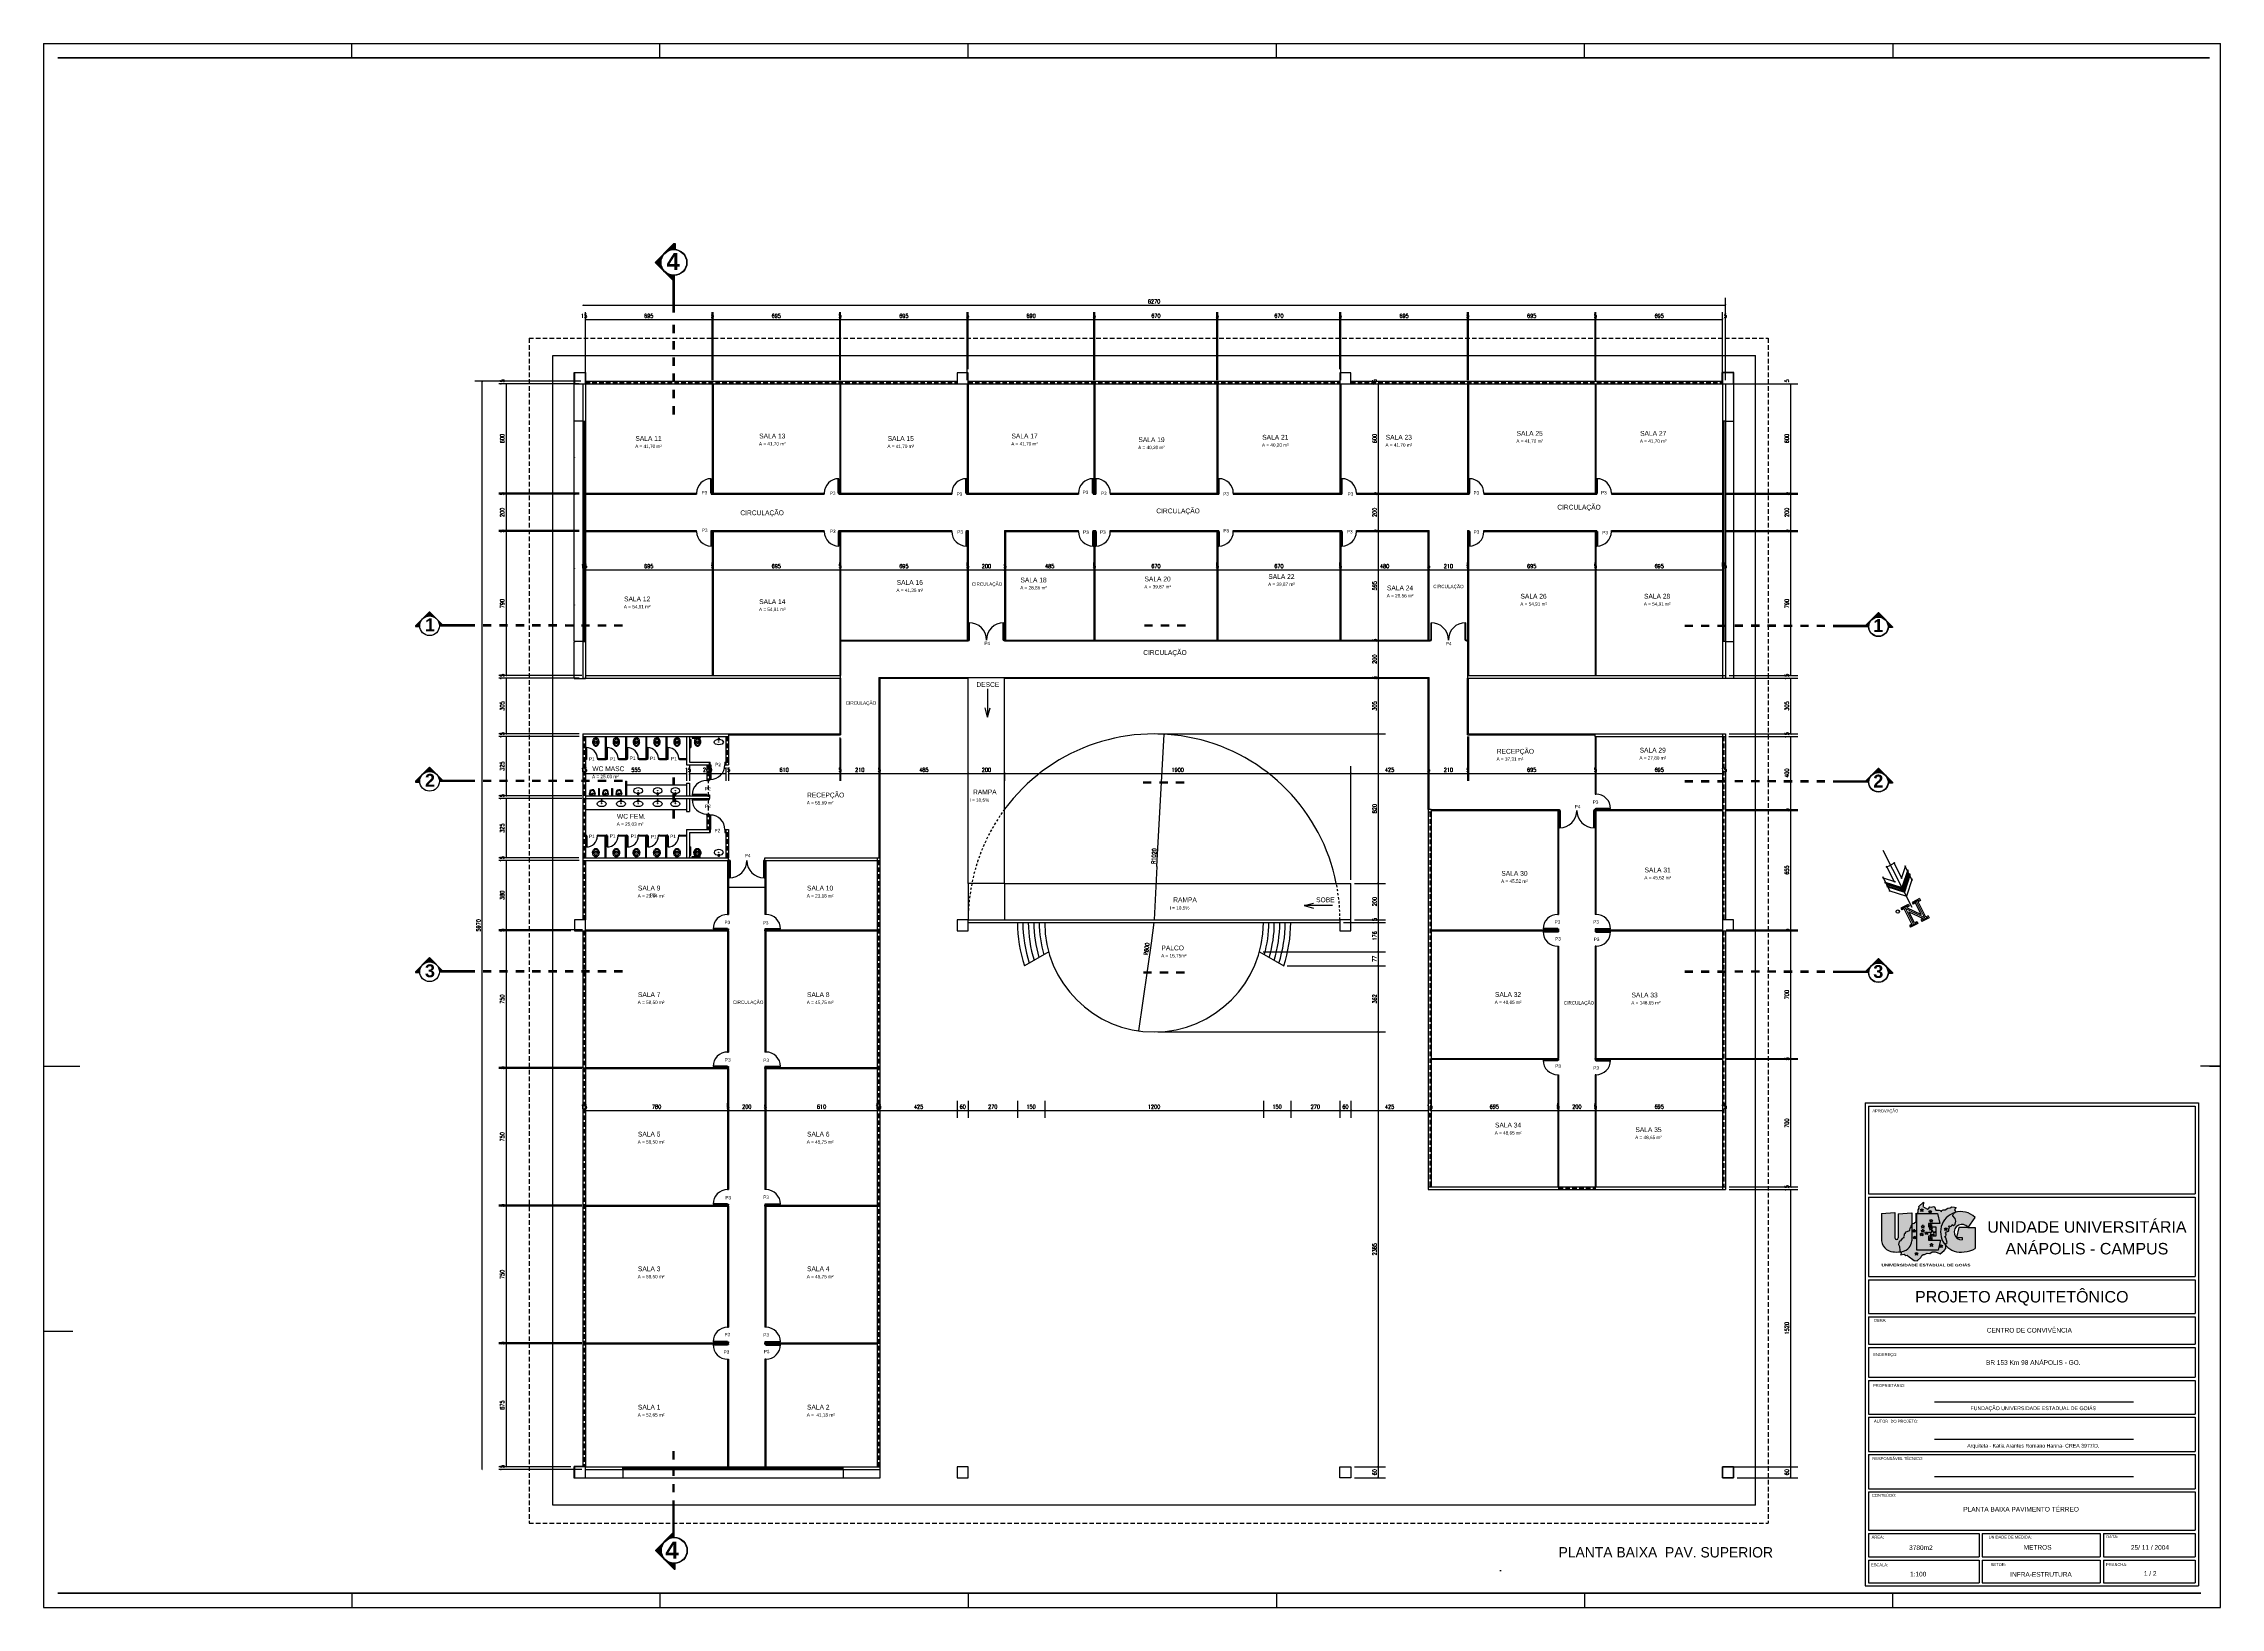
# Model space of a CAD drawing. Extents: x -81 to 244, y 231 to 317.
# Drawn here: x 124.6 to 244, y 231.3 to 317 of the extents above; entities that cross this region are included whole.
import ezdxf
from ezdxf.enums import TextEntityAlignment as Align

# ---------------------------------------------------------------- set-up
doc = ezdxf.new("R2010")
doc.units = 0
doc.header["$MEASUREMENT"] = 0
doc.header["$PDMODE"] = 3
for name, pattern in [('HIDDEN', [0.375, 0.25, -0.125]), ('HIDDEN2', [0.1875, 0.125, -0.0625]), ('LIN0', [0])]:
    doc.linetypes.add(name, pattern=pattern)
doc.layers.get('0').update_dxf_attribs({"linetype": 'CONTINUOUS'})
doc.layers.get('DEFPOINTS').update_dxf_attribs({"linetype": 'CONTINUOUS'})
for name, color, linetype in [('ADI', 9, 'CONTINUOUS'), ('APBAN', 7, 'CONTINUOUS'), ('APBAN-I', 251, 'CONTINUOUS'), ('CAR', 5, 'CONTINUOUS'), ('CORTE01', 2, 'CONTINUOUS'), ('CORTE03', 41, 'CONTINUOUS'), ('DIM', 1, 'CONTINUOUS'), ('ESQ', 10, 'CONTINUOUS'), ('EST', 6, 'CONTINUOUS'), ('Layer131', 131, 'CONTINUOUS'), ('Layer166', 166, 'CONTINUOUS'), ('Layer51', 51, 'CONTINUOUS'), ('LYT', 11, 'CONTINUOUS'), ('MET', 11, 'CONTINUOUS'), ('NORTE', 8, 'CONTINUOUS'), ('NORTE2', 8, 'CONTINUOUS'), ('NOT', 3, 'CONTINUOUS'), ('PAR', 4, 'CONTINUOUS'), ('PBX', 7, 'CONTINUOUS'), ('PISO2', 8, 'CONTINUOUS'), ('SAN', 11, 'CONTINUOUS'), ('TEXTO01', 3, 'CONTINUOUS'), ('TEXTO02', 3, 'CONTINUOUS'), ('TEXTO05', 3, 'CONTINUOUS'), ('VIDRO', 250, 'CONTINUOUS')]:
    doc.layers.add(name, color=color, linetype=linetype)
doc.styles.add('ARIAL', font='Arial')
doc.styles.add('ARQ', font='romans', dxfattribs={"width": 0.9})
doc.styles.add('REGUA60', font='cityb___.ttf', dxfattribs={"width": 1.4})
doc.styles.add('SANSSERIFBOLD', font='sasb____.pfb')
doc.styles.add('STYLUS', font='stylu.ttf')
doc.dimstyles.get("Standard").update_dxf_attribs({"dimtxt": 0.5, "dimasz": 0.18, "dimexe": 0.18, "dimexo": 0.0625, "dimgap": 0.09, "dimtad": 0, "dimtoh": 1, "dimzin": 0, "dimdsep": 46, "dimtxsty": 'ARQ', "dimcen": 0.09, "dimadec": 0, "dimazin": 0, "dimtfac": 1, "dimtofl": 0, "dimtmove": 2, "dimatfit": 3, "dimfxl": 0, "dimtolj": 1, "dimarcsym": 0})

# ---------------------------------------------------------------- blocks, each defined once
blk = doc.blocks.new('logoUEG')
at = {"layer": 'Layer131'}
h = blk.add_hatch(color=256, dxfattribs=at)
edge = h.paths.add_edge_path()
edge.add_line((13.31, 10.07), (13.31, 15.64))
edge.add_line((13.31, 15.64), (12.91, 14.98))
edge.add_line((12.91, 14.98), (12.87, 14.48))
edge.add_line((12.87, 14.48), (12.65, 14.3))
edge.add_line((12.65, 14.3), (12.52, 13.63))
edge.add_line((12.52, 13.63), (12.44, 13.35))
edge.add_line((12.44, 13.35), (12.17, 13.34))
edge.add_line((12.17, 13.34), (11.29, 13.02))
edge.add_line((11.29, 13.02), (11.12, 12.93))
edge.add_line((11.12, 12.93), (11.12, 12.62))
edge.add_line((11.12, 12.62), (10.74, 12.32))
edge.add_line((10.74, 12.32), (10.77, 11.88))
edge.add_line((10.77, 11.88), (10.47, 11.42))
edge.add_line((10.47, 11.42), (10.58, 11.11))
edge.add_line((10.58, 11.11), (10.02, 10.84))
edge.add_line((10.02, 10.84), (9.5, 10.16))
edge.add_line((9.5, 10.16), (9.11, 9.84))
edge.add_line((9.11, 9.84), (8.79, 8.85))
edge.add_line((8.79, 8.85), (9.22, 8.2))
edge.add_line((9.22, 8.2), (9.26, 6.83))
edge.add_line((9.26, 6.83), (9.5, 6.45))
edge.add_ellipse((8.26, 8.22), major_axis=(-4.18, 0), ratio=0.443868, start_angle=107.30822, end_angle=169.55765)
edge.add_arc((8.43, 10.88), 4.95, 322.72216, 350.65045)
h.paths.add_polyline_path([(22.89, 10.33), (18.9, 10.33), (18.9, 11.66), (21.32, 11.66), (21.32, 14.79), (18.91, 14.79), (18.91, 15.93), (22.7, 15.93), (21.91, 19.2), (14.95, 19.2), (14.94, 6.97), (22.09, 6.97)])
h.paths.add_polyline_path([(16.24, 11.76), (16.4, 12.14), (16.03, 12.41), (16.47, 12.41), (16.59, 12.79), (16.7, 12.42), (17.15, 12.42), (16.82, 12.14), (16.94, 11.77), (16.58, 11.98)], flags=16)
h.paths.add_polyline_path([(19.32, 8.91), (19.75, 8.91), (19.88, 9.29), (19.99, 8.92), (20.43, 8.92), (20.11, 8.65), (20.23, 8.27), (19.87, 8.48), (19.53, 8.26), (19.69, 8.65)], flags=16)
h.paths.add_polyline_path([(17.9, 12.2), (18.06, 12.58), (17.69, 12.84), (18.12, 12.85), (18.25, 13.22), (18.36, 12.85), (18.8, 12.85), (18.48, 12.58), (18.6, 12.2), (18.24, 12.41)], flags=16)
h.paths.add_polyline_path([(16.66, 12.97), (16.82, 13.35), (16.45, 13.61), (16.89, 13.62), (17.01, 13.99), (17.12, 13.62), (17.57, 13.62), (17.24, 13.35), (17.36, 12.97), (17, 13.18)], flags=16)
h.paths.add_polyline_path([(19.4, 11.76), (19.72, 12.52), (18.99, 13.05), (19.86, 13.06), (20.1, 13.8), (20.33, 13.07), (21.22, 13.07), (20.56, 12.52), (20.81, 11.77), (20.09, 12.19)], flags=16)
h.paths.add_polyline_path([(16.6, 14.4), (16.76, 14.78), (16.39, 15.04), (16.83, 15.05), (16.95, 15.42), (17.06, 15.05), (17.51, 15.05), (17.18, 14.78), (17.3, 14.4), (16.94, 14.61)], flags=16)
h.paths.add_polyline_path([(19.28, 13.68), (19.45, 14.06), (19.08, 14.33), (19.51, 14.33), (19.63, 14.7), (19.75, 14.34), (20.19, 14.34), (19.87, 14.06), (19.99, 13.69), (19.63, 13.9)], flags=16)
h.paths.add_polyline_path([(19.44, 16.35), (19.6, 16.73), (19.24, 16.99), (19.67, 17), (19.79, 17.37), (19.91, 17), (20.35, 17), (20.02, 16.73), (20.15, 16.35), (19.79, 16.56)], flags=16)
h.paths.add_polyline_path([(24.77, 12.17), (24.79, 12.38), (24.57, 12.71), (24.89, 13.09), (25.58, 13.37), (25.68, 13.5), (25.65, 14.03), (25.86, 14.65), (25.6, 14.92), (25.77, 15.13), (26.32, 14.91), (26.73, 15.21), (26.77, 15.6), (27.26, 15.29), (27.81, 15.73), (28.04, 16.74), (27.77, 17.58), (27.07, 18.47), (27.06, 18.7), (27.29, 19.19), (27.68, 19.57, 0.548961), (24.7, 8.53), (24.69, 8.82), (24.59, 9.14), (25.08, 9.52), (24.65, 11.08), (24.36, 11.52), (24.68, 11.72)])
h.paths.add_polyline_path([(24.3, 13.59), (24.46, 13.97), (24.09, 14.24), (24.52, 14.24), (24.65, 14.62), (24.76, 14.25), (25.2, 14.25), (24.88, 13.97), (25, 13.6), (24.64, 13.81)], flags=16)
at = {"layer": 'Layer166'}
h = blk.add_hatch(color=256, dxfattribs=at)
edge = h.paths.add_edge_path()
edge.add_line((7.63, 19.59), (3.2, 19.21))
edge.add_line((3.2, 19.21), (3.2, 10.07))
edge.add_arc((8.08, 10.88), 4.95, 189.34955, 228.57076)
edge.add_ellipse((8.26, 8.22), major_axis=(-4.18, 0), ratio=0.443868, start_angle=34.42112, end_angle=107.30822)
edge.add_line((9.5, 6.45), (9.26, 6.83))
edge.add_line((9.26, 6.83), (9.22, 8.2))
edge.add_line((9.22, 8.2), (8.79, 8.85))
edge.add_line((8.79, 8.85), (9.11, 9.84))
edge.add_line((9.11, 9.84), (9.5, 10.16))
edge.add_line((9.5, 10.16), (10.02, 10.84))
edge.add_line((10.02, 10.84), (10.58, 11.11))
edge.add_line((10.58, 11.11), (10.47, 11.42))
edge.add_line((10.47, 11.42), (10.77, 11.88))
edge.add_line((10.77, 11.88), (10.74, 12.32))
edge.add_line((10.74, 12.32), (11.12, 12.62))
edge.add_line((11.12, 12.62), (11.12, 12.93))
edge.add_line((11.12, 12.93), (11.29, 13.02))
edge.add_line((11.29, 13.02), (12.17, 13.34))
edge.add_line((12.17, 13.34), (12.44, 13.35))
edge.add_line((12.44, 13.35), (12.52, 13.63))
edge.add_line((12.52, 13.63), (12.65, 14.3))
edge.add_line((12.65, 14.3), (12.87, 14.48))
edge.add_line((12.87, 14.48), (12.91, 14.98))
edge.add_line((12.91, 14.98), (13.31, 15.64))
edge.add_line((13.31, 15.64), (13.31, 19.53))
edge.add_line((13.31, 19.53), (8.77, 19.16))
edge.add_line((8.77, 19.16), (8.77, 11.1))
edge.add_arc((8.2, 11.1), 0.568, -180.38977, 0.3891, ccw=False)
edge.add_line((7.63, 11.1), (7.63, 19.59))
for points in [[(17.18, 20.58), (16.73, 20.58), (16.62, 20.95), (16.5, 20.58), (16.06, 20.57), (16.43, 20.31), (16.27, 19.92), (16.61, 20.14), (16.97, 19.93), (16.85, 20.31)], [(19.53, 19.98), (19.42, 20.35), (19.3, 19.98), (18.86, 19.98), (19.23, 19.71), (19.07, 19.33), (19.41, 19.55), (19.77, 19.33), (19.65, 19.71), (19.98, 19.98)], [(19.34, 15.24), (19.18, 14.86), (19.53, 15.07), (19.89, 14.86), (19.76, 15.24), (20.09, 15.51), (19.65, 15.51), (19.53, 15.88), (19.41, 15.51), (18.98, 15.5)], [(24.52, 14.24), (24.09, 14.24), (24.46, 13.97), (24.3, 13.59), (24.64, 13.81), (25, 13.6), (24.88, 13.97), (25.2, 14.25), (24.76, 14.25), (24.65, 14.62)], [(32.08, 14.61), (34.43, 17.97, 0.274997), (27.68, 19.57), (27.29, 19.19), (27.06, 18.7), (27.07, 18.47), (27.77, 17.58), (28.04, 16.74), (27.81, 15.73), (27.26, 15.29), (26.77, 15.6), (26.73, 15.21), (26.32, 14.91), (25.77, 15.13), (25.6, 14.92), (25.86, 14.65), (25.65, 14.03), (25.68, 13.5), (25.58, 13.37), (24.89, 13.09), (24.57, 12.71), (24.79, 12.38), (24.77, 12.17), (24.68, 11.72), (24.36, 11.52), (24.65, 11.08), (25.08, 9.52), (24.59, 9.14), (24.69, 8.82), (24.7, 8.53, 0.253266), (30.8, 6.41, 0.12584), (34.53, 7.54), (34.53, 14.55), (32.03, 14.55), (29.01, 14.55), (28.21, 11.24), (30.12, 11.22), (30.12, 10.42, -1.627532)], [(14.61, 13.61), (14.17, 13.61), (14.05, 13.98), (13.93, 13.61), (13.5, 13.6), (13.86, 13.34), (13.7, 12.96), (14.05, 13.17), (14.41, 12.96), (14.28, 13.34)], [(14.16, 11.4), (13.73, 11.39), (14.09, 11.13), (13.93, 10.74), (14.28, 10.96), (14.64, 10.75), (14.52, 11.13), (14.84, 11.4), (14.4, 11.4), (14.28, 11.77)], [(19.83, 10.9), (20.16, 11.17), (19.71, 11.17), (19.6, 11.54), (19.48, 11.17), (19.04, 11.16), (19.41, 10.9), (19.25, 10.52), (19.59, 10.73), (19.95, 10.52)], [(23.35, 8.25), (23.68, 8.53), (23.24, 8.53), (23.12, 8.9), (23, 8.52), (22.57, 8.52), (22.93, 8.25), (22.77, 7.87), (23.12, 8.09), (23.48, 7.88)], [(15.09, 5.71), (15.42, 5.98), (14.97, 5.98), (14.86, 6.35), (14.74, 5.98), (14.3, 5.98), (14.67, 5.71), (14.51, 5.33), (14.86, 5.55), (15.21, 5.33)]]:
    blk.add_hatch(color=256, dxfattribs=at).paths.add_polyline_path(points)
at = {"layer": 'Layer51'}
h = blk.add_hatch(color=256, dxfattribs=at)
edge = h.paths.add_edge_path()
edge.add_line((27.68, 19.57), (27.97, 19.86))
edge.add_line((27.97, 19.86), (27.7, 20.24))
edge.add_line((27.7, 20.24), (27.54, 20.62))
edge.add_line((27.54, 20.62), (28.08, 21.21))
edge.add_line((28.08, 21.21), (27.54, 21.32))
edge.add_line((27.54, 21.32), (26.73, 21.53))
edge.add_line((26.73, 21.53), (26.08, 21.16))
edge.add_line((26.08, 21.16), (25.38, 20.99))
edge.add_line((25.38, 20.99), (24.4, 20.51))
edge.add_line((24.4, 20.51), (23.81, 20.51))
edge.add_line((23.81, 20.51), (23.38, 20.29))
edge.add_line((23.38, 20.29), (23.27, 19.86))
edge.add_line((23.27, 19.86), (22.78, 20.29))
edge.add_line((22.78, 20.29), (22.46, 20.4))
edge.add_line((22.46, 20.4), (21.32, 20.4))
edge.add_line((21.32, 20.4), (21.16, 20.89))
edge.add_line((21.16, 20.89), (21, 21.32))
edge.add_line((21, 21.32), (20.62, 21.64))
edge.add_line((20.62, 21.64), (19.86, 21.32))
edge.add_line((19.86, 21.32), (19.32, 21.43))
edge.add_line((19.32, 21.43), (18.99, 21.05))
edge.add_line((18.99, 21.05), (18.56, 20.67))
edge.add_line((18.56, 20.67), (16.99, 21.59))
edge.add_line((16.99, 21.59), (17.05, 21.8))
edge.add_line((17.05, 21.8), (17.15, 23.05))
edge.add_line((17.15, 23.05), (15.64, 21.59))
edge.add_line((15.64, 21.59), (15.75, 20.99))
edge.add_line((15.75, 20.99), (15.42, 20.45))
edge.add_line((15.42, 20.45), (15.42, 19.86))
edge.add_line((15.42, 19.86), (15.15, 19.26))
edge.add_line((15.15, 19.26), (14.72, 19.37))
edge.add_line((14.72, 19.37), (14.72, 16.56))
edge.add_line((14.72, 16.56), (14.13, 15.97))
edge.add_line((14.13, 15.97), (13.58, 15.91))
edge.add_line((13.58, 15.91), (13.31, 15.64))
edge.add_line((13.31, 15.64), (13.31, 10.07))
edge.add_arc((8.43, 10.88), 4.95, 322.72216, 350.65045, ccw=False)
edge.add_ellipse((8.26, 8.22), major_axis=(-4.18, 0), ratio=0.443868, start_angle=107.30822, end_angle=169.55765, ccw=False)
edge.add_line((9.5, 6.45), (9.62, 6.24))
edge.add_line((9.62, 6.24), (9.83, 6.14))
edge.add_line((9.83, 6.14), (9.53, 5.43))
edge.add_line((9.53, 5.43), (10.74, 5.61))
edge.add_line((10.74, 5.61), (11.25, 5.19))
edge.add_line((11.25, 5.19), (11.74, 5.28))
edge.add_line((11.74, 5.28), (11.94, 5.06))
edge.add_line((11.94, 5.06), (14.08, 3.55))
edge.add_line((14.08, 3.55), (15.13, 3.46))
edge.add_line((15.13, 3.46), (16.31, 4.58))
edge.add_line((16.31, 4.58), (16.62, 5.23))
edge.add_line((16.62, 5.23), (17.14, 5.57))
edge.add_line((17.14, 5.57), (17.54, 5.59))
edge.add_line((17.54, 5.59), (18.4, 5.96))
edge.add_line((18.4, 5.96), (19.32, 5.9))
edge.add_line((19.32, 5.9), (20.13, 6.43))
edge.add_line((20.13, 6.43), (21.16, 6.45))
edge.add_line((21.16, 6.45), (21.82, 6.24))
edge.add_line((21.82, 6.24), (22.73, 5.8))
edge.add_line((22.73, 5.8), (24.13, 6.9))
edge.add_line((24.13, 6.9), (24.63, 7.59))
edge.add_line((24.63, 7.59), (24.71, 8.28))
edge.add_line((24.71, 8.28), (24.7, 8.53))
edge.add_arc((29.71, 13.1), 6.78, 107.36841, 222.42861, ccw=False)
h.paths.add_polyline_path([(22.7, 15.93), (18.91, 15.93), (18.91, 14.79), (21.32, 14.79), (21.32, 11.66), (18.9, 11.66), (18.9, 10.33), (22.89, 10.33), (22.09, 6.97), (14.94, 6.97), (14.95, 19.2), (21.91, 19.2)], flags=16)
h.paths.add_polyline_path([(19.98, 19.98), (19.65, 19.71), (19.77, 19.33), (19.41, 19.55), (19.07, 19.33), (19.23, 19.71), (18.86, 19.98), (19.3, 19.98), (19.42, 20.35), (19.53, 19.98)], flags=16)
h.paths.add_polyline_path([(20.35, 17), (20.02, 16.73), (20.15, 16.35), (19.79, 16.56), (19.44, 16.35), (19.6, 16.73), (19.24, 16.99), (19.67, 17), (19.79, 17.37), (19.91, 17)], flags=0)
h.paths.add_polyline_path([(20.09, 15.51), (19.76, 15.24), (19.89, 14.86), (19.53, 15.07), (19.18, 14.86), (19.34, 15.24), (18.98, 15.5), (19.41, 15.51), (19.53, 15.88), (19.65, 15.51)], flags=16)
h.paths.add_polyline_path([(19.63, 14.7), (19.75, 14.34), (20.19, 14.34), (19.87, 14.06), (19.99, 13.69), (19.63, 13.9), (19.28, 13.68), (19.45, 14.06), (19.08, 14.33), (19.51, 14.33)], flags=0)
h.paths.add_polyline_path([(17.18, 20.58), (16.85, 20.31), (16.97, 19.93), (16.61, 20.14), (16.27, 19.92), (16.43, 20.31), (16.06, 20.57), (16.5, 20.58), (16.62, 20.95), (16.73, 20.58)], flags=16)
h.paths.add_polyline_path([(20.1, 13.8), (20.33, 13.07), (21.22, 13.07), (20.56, 12.52), (20.81, 11.77), (20.09, 12.19), (19.4, 11.76), (19.72, 12.52), (18.99, 13.05), (19.86, 13.06)], flags=0)
h.paths.add_polyline_path([(17.51, 15.05), (17.18, 14.78), (17.3, 14.4), (16.94, 14.61), (16.6, 14.4), (16.76, 14.78), (16.39, 15.04), (16.83, 15.05), (16.95, 15.42), (17.06, 15.05)], flags=0)
h.paths.add_polyline_path([(18.8, 12.85), (18.48, 12.58), (18.6, 12.2), (18.24, 12.41), (17.9, 12.2), (18.06, 12.58), (17.69, 12.84), (18.12, 12.85), (18.25, 13.22), (18.36, 12.85)], flags=0)
h.paths.add_polyline_path([(17.57, 13.62), (17.24, 13.35), (17.36, 12.97), (17, 13.18), (16.66, 12.97), (16.82, 13.35), (16.45, 13.61), (16.89, 13.62), (17.01, 13.99), (17.12, 13.62)], flags=0)
h.paths.add_polyline_path([(19.6, 11.54), (19.71, 11.17), (20.16, 11.17), (19.83, 10.9), (19.95, 10.52), (19.59, 10.73), (19.25, 10.52), (19.41, 10.9), (19.04, 11.16), (19.48, 11.17)], flags=16)
h.paths.add_polyline_path([(17.15, 12.42), (16.82, 12.14), (16.94, 11.77), (16.58, 11.98), (16.24, 11.76), (16.4, 12.14), (16.03, 12.41), (16.47, 12.41), (16.59, 12.79), (16.7, 12.42)], flags=0)
h.paths.add_polyline_path([(14.61, 13.61), (14.28, 13.34), (14.41, 12.96), (14.05, 13.17), (13.7, 12.96), (13.86, 13.34), (13.5, 13.6), (13.93, 13.61), (14.05, 13.98), (14.17, 13.61)], flags=16)
h.paths.add_polyline_path([(23.12, 8.9), (23.24, 8.53), (23.68, 8.53), (23.35, 8.25), (23.48, 7.88), (23.12, 8.09), (22.77, 7.87), (22.93, 8.25), (22.57, 8.52), (23, 8.52)], flags=16)
h.paths.add_polyline_path([(19.88, 9.29), (19.99, 8.92), (20.43, 8.92), (20.11, 8.65), (20.23, 8.27), (19.87, 8.48), (19.53, 8.26), (19.69, 8.65), (19.32, 8.91), (19.75, 8.91)], flags=0)
h.paths.add_polyline_path([(14.84, 11.4), (14.52, 11.13), (14.64, 10.75), (14.28, 10.96), (13.93, 10.74), (14.09, 11.13), (13.73, 11.39), (14.16, 11.4), (14.28, 11.77), (14.4, 11.4)], flags=16)
h.paths.add_polyline_path([(14.86, 6.35), (14.97, 5.98), (15.42, 5.98), (15.09, 5.71), (15.21, 5.33), (14.86, 5.55), (14.51, 5.33), (14.67, 5.71), (14.3, 5.98), (14.74, 5.98)], flags=16)
h = blk.add_hatch(color=256, dxfattribs=at)
h.paths.add_polyline_path([(20.02, 16.73), (20.35, 17), (19.91, 17), (19.79, 17.37), (19.67, 17), (19.24, 16.99), (19.6, 16.73), (19.44, 16.35), (19.79, 16.56), (20.15, 16.35)])
h.paths.add_polyline_path([(17.51, 15.05), (17.06, 15.05), (16.95, 15.42), (16.83, 15.05), (16.39, 15.04), (16.76, 14.78), (16.6, 14.4), (16.94, 14.61), (17.3, 14.4), (17.18, 14.78)])
h.paths.add_polyline_path([(17.57, 13.62), (17.12, 13.62), (17.01, 13.99), (16.89, 13.62), (16.45, 13.61), (16.82, 13.35), (16.66, 12.97), (17, 13.18), (17.36, 12.97), (17.24, 13.35)])
h.paths.add_polyline_path([(20.19, 14.34), (19.75, 14.34), (19.63, 14.7), (19.51, 14.33), (19.08, 14.33), (19.45, 14.06), (19.28, 13.68), (19.63, 13.9), (19.99, 13.69), (19.87, 14.06)])
h.paths.add_polyline_path([(18.8, 12.85), (18.36, 12.85), (18.25, 13.22), (18.12, 12.85), (17.69, 12.84), (18.06, 12.58), (17.9, 12.2), (18.24, 12.41), (18.6, 12.2), (18.48, 12.58)])
h.paths.add_polyline_path([(17.15, 12.42), (16.7, 12.42), (16.59, 12.79), (16.47, 12.41), (16.03, 12.41), (16.4, 12.14), (16.24, 11.76), (16.58, 11.98), (16.94, 11.77), (16.82, 12.14)])
h.paths.add_polyline_path([(21.22, 13.07), (20.33, 13.07), (20.1, 13.8), (19.86, 13.06), (18.99, 13.05), (19.72, 12.52), (19.4, 11.76), (20.09, 12.19), (20.81, 11.77), (20.56, 12.52)])
h.paths.add_polyline_path([(20.11, 8.65), (20.43, 8.92), (19.99, 8.92), (19.88, 9.29), (19.75, 8.91), (19.32, 8.91), (19.69, 8.65), (19.53, 8.26), (19.87, 8.48), (20.23, 8.27)])
at = {"layer": 'Layer131'}
for p, q in [((12.91, 14.98), (12.87, 14.48)), ((13.31, 15.64), (12.91, 14.98)), ((13.31, 15.64), (13.31, 10.07)), ((14.94, 6.97), (14.95, 19.2)), ((14.95, 19.2), (21.91, 19.2)), ((18.91, 15.93), (18.91, 14.79)), ((22.7, 15.93), (18.91, 15.93)), ((18.91, 14.79), (21.32, 14.79)), ((21.32, 14.79), (21.32, 11.66)), ((21.91, 19.2), (22.7, 15.93)), ((25.6, 14.92), (25.77, 15.13)), ((25.86, 14.65), (25.6, 14.92)), ((25.65, 14.03), (25.86, 14.65)), ((25.77, 15.13), (26.32, 14.91)), ((26.32, 14.91), (26.73, 15.21)), ((26.73, 15.21), (26.77, 15.6)), ((26.77, 15.6), (27.26, 15.29)), ((27.06, 18.7), (27.29, 19.19)), ((27.07, 18.47), (27.06, 18.7)), ((27.77, 17.58), (27.07, 18.47)), ((27.26, 15.29), (27.81, 15.73)), ((27.29, 19.19), (27.68, 19.57)), ((28.04, 16.74), (27.77, 17.58)), ((27.81, 15.73), (28.04, 16.74)), ((9.11, 9.84), (8.79, 8.85)), ((8.79, 8.85), (9.22, 8.2)), ((9.5, 10.16), (9.11, 9.84)), ((9.22, 8.2), (9.26, 6.83)), ((10.02, 10.84), (9.5, 10.16)), ((10.58, 11.11), (10.02, 10.84)), ((10.77, 11.88), (10.47, 11.42)), ((10.47, 11.42), (10.58, 11.11)), ((11.12, 12.62), (10.74, 12.32)), ((10.74, 12.32), (10.77, 11.88)), ((11.29, 13.02), (11.12, 12.93)), ((11.12, 12.93), (11.12, 12.62)), ((12.17, 13.34), (11.29, 13.02)), ((12.44, 13.35), (12.17, 13.34)), ((12.52, 13.63), (12.44, 13.35)), ((12.65, 14.3), (12.52, 13.63)), ((12.87, 14.48), (12.65, 14.3)), ((18.9, 11.66), (18.9, 10.33)), ((21.32, 11.66), (18.9, 11.66)), ((18.9, 10.33), (22.89, 10.33)), ((22.89, 10.33), (22.09, 6.97)), ((24.36, 11.52), (24.68, 11.72)), ((24.65, 11.08), (24.36, 11.52)), ((24.57, 12.71), (24.89, 13.09)), ((24.79, 12.38), (24.57, 12.71)), ((24.59, 9.14), (25.08, 9.52)), ((24.69, 8.82), (24.59, 9.14)), ((25.08, 9.52), (24.65, 11.08)), ((24.68, 11.72), (24.77, 12.17)), ((24.69, 8.82), (24.7, 8.53)), ((24.77, 12.17), (24.79, 12.38)), ((24.89, 13.09), (25.58, 13.37)), ((25.58, 13.37), (25.68, 13.5)), ((25.68, 13.5), (25.65, 14.03)), ((9.26, 6.83), (9.5, 6.45)), ((22.09, 6.97), (14.94, 6.97))]:
    blk.add_line(p, q, dxfattribs=at)
for centre, radius, start, end in [((29.71, 13.1), 6.78, 107.36841, 222.42861), ((8.43, 10.88), 4.95, 322.72216, 350.65045)]:
    blk.add_arc(centre, radius, start, end, dxfattribs=at)
blk.add_ellipse((8.26, 8.22), major_axis=(-4.18, 0), ratio=0.443868, start_param=1.872882, end_param=2.959339, dxfattribs=at)
at = {"layer": 'Layer166'}
for p, q in [((3.2, 19.21), (7.63, 19.59)), ((3.2, 19.21), (3.2, 10.07)), ((7.63, 19.59), (7.63, 11.09)), ((8.77, 19.16), (13.31, 19.53)), ((8.77, 19.16), (8.77, 11.1)), ((13.31, 19.53), (13.31, 15.64)), ((16.06, 20.57), (16.5, 20.58)), ((16.43, 20.31), (16.06, 20.57)), ((16.27, 19.92), (16.43, 20.31)), ((16.61, 20.14), (16.27, 19.92)), ((16.5, 20.58), (16.62, 20.95)), ((16.97, 19.93), (16.61, 20.14)), ((16.62, 20.95), (16.73, 20.58)), ((16.73, 20.58), (17.18, 20.58)), ((17.18, 20.58), (16.85, 20.31)), ((16.85, 20.31), (16.97, 19.93)), ((19.23, 19.71), (18.86, 19.98)), ((18.86, 19.98), (19.3, 19.98)), ((18.98, 15.5), (19.41, 15.51)), ((19.34, 15.24), (18.98, 15.5)), ((19.07, 19.33), (19.23, 19.71)), ((19.41, 19.55), (19.07, 19.33)), ((19.18, 14.86), (19.34, 15.24)), ((19.53, 15.07), (19.18, 14.86)), ((19.3, 19.98), (19.42, 20.35)), ((19.77, 19.33), (19.41, 19.55)), ((19.41, 15.51), (19.53, 15.88)), ((19.42, 20.35), (19.53, 19.98)), ((19.53, 19.98), (19.98, 19.98)), ((19.53, 15.88), (19.65, 15.51)), ((19.89, 14.86), (19.53, 15.07)), ((19.98, 19.98), (19.65, 19.71)), ((19.65, 19.71), (19.77, 19.33)), ((19.65, 15.51), (20.09, 15.51)), ((20.09, 15.51), (19.76, 15.24)), ((19.76, 15.24), (19.89, 14.86)), ((24.52, 14.24), (24.65, 14.62)), ((24.65, 14.62), (24.76, 14.25)), ((34.43, 17.97), (32.08, 14.61)), ((13.5, 13.6), (13.93, 13.61)), ((13.86, 13.34), (13.5, 13.6)), ((13.7, 12.96), (13.86, 13.34)), ((14.05, 13.17), (13.7, 12.96)), ((13.73, 11.39), (14.16, 11.4)), ((14.09, 11.13), (13.73, 11.39)), ((13.93, 13.61), (14.05, 13.98)), ((13.93, 10.74), (14.09, 11.13)), ((14.28, 10.96), (13.93, 10.74)), ((14.05, 13.98), (14.17, 13.61)), ((14.41, 12.96), (14.05, 13.17)), ((14.16, 11.4), (14.28, 11.77)), ((14.17, 13.61), (14.61, 13.61)), ((14.61, 13.61), (14.28, 13.34)), ((14.28, 13.34), (14.41, 12.96)), ((14.28, 11.77), (14.4, 11.4)), ((14.64, 10.75), (14.28, 10.96)), ((14.4, 11.4), (14.84, 11.4)), ((14.84, 11.4), (14.52, 11.13)), ((14.52, 11.13), (14.64, 10.75)), ((19.04, 11.16), (19.48, 11.17)), ((19.41, 10.9), (19.04, 11.16)), ((19.25, 10.52), (19.41, 10.9)), ((19.59, 10.73), (19.25, 10.52)), ((19.48, 11.17), (19.6, 11.54)), ((19.95, 10.52), (19.59, 10.73)), ((19.6, 11.54), (19.71, 11.17)), ((19.71, 11.17), (20.16, 11.17)), ((20.16, 11.17), (19.83, 10.9)), ((19.83, 10.9), (19.95, 10.52)), ((22.93, 8.25), (22.57, 8.52)), ((22.57, 8.52), (23, 8.52)), ((22.77, 7.87), (22.93, 8.25)), ((23.12, 8.09), (22.77, 7.87)), ((23, 8.52), (23.12, 8.9)), ((23.12, 8.9), (23.24, 8.53)), ((23.48, 7.88), (23.12, 8.09)), ((23.24, 8.53), (23.68, 8.53)), ((23.68, 8.53), (23.35, 8.25)), ((23.35, 8.25), (23.48, 7.88)), ((24.09, 14.24), (24.52, 14.24)), ((24.46, 13.97), (24.09, 14.24)), ((24.3, 13.59), (24.46, 13.97)), ((24.64, 13.81), (24.3, 13.59)), ((25, 13.6), (24.64, 13.81)), ((24.76, 14.25), (25.2, 14.25)), ((25.2, 14.25), (24.88, 13.97)), ((24.88, 13.97), (25, 13.6)), ((29.01, 14.55), (28.21, 11.24)), ((28.21, 11.24), (30.12, 11.22)), ((32.03, 14.55), (29.01, 14.55)), ((30.12, 11.22), (30.12, 10.42)), ((32.03, 14.55), (34.53, 14.55)), ((34.53, 14.55), (34.53, 7.54)), ((14.67, 5.71), (14.3, 5.98)), ((14.3, 5.98), (14.74, 5.98)), ((14.51, 5.33), (14.67, 5.71)), ((14.86, 5.55), (14.51, 5.33)), ((14.74, 5.98), (14.86, 6.35)), ((14.86, 6.35), (14.97, 5.98)), ((15.21, 5.33), (14.86, 5.55)), ((14.97, 5.98), (15.42, 5.98)), ((15.42, 5.98), (15.09, 5.71)), ((15.09, 5.71), (15.21, 5.33))]:
    blk.add_line(p, q, dxfattribs=at)
for centre, radius, start, end in [((30.04, 13.01), 2.59, 38.09362, 271.82283), ((29.71, 13.1), 6.78, 45.86398, 107.36841), ((8.08, 10.88), 4.95, 189.34955, 228.57076), ((8.2, 11.1), 0.568, 180.38977, 0.3891), ((29.71, 13.1), 6.78, 222.42861, 279.27758), ((30.46, 14.28), 7.87, 272.46303, 301.15262)]:
    blk.add_arc(centre, radius, start, end, dxfattribs=at)
blk.add_ellipse((8.26, 8.22), major_axis=(-4.18, 0), ratio=0.443868, start_param=0.600762, end_param=1.872882, dxfattribs=at)
at = {"layer": 'Layer51'}
for p, q in [((15.64, 21.59), (17.15, 23.05)), ((17.15, 23.05), (17.05, 21.8)), ((13.31, 15.64), (13.58, 15.91)), ((13.58, 15.91), (14.13, 15.97)), ((14.13, 15.97), (14.72, 16.56)), ((14.72, 16.56), (14.72, 19.37)), ((14.72, 19.37), (15.15, 19.26)), ((15.15, 19.26), (15.42, 19.86)), ((15.42, 20.45), (15.75, 20.99)), ((15.42, 19.86), (15.42, 20.45)), ((15.75, 20.99), (15.64, 21.59)), ((16.39, 15.04), (16.83, 15.05)), ((16.76, 14.78), (16.39, 15.04)), ((16.6, 14.4), (16.76, 14.78)), ((16.94, 14.61), (16.6, 14.4)), ((16.83, 15.05), (16.95, 15.42)), ((17.3, 14.4), (16.94, 14.61)), ((16.95, 15.42), (17.06, 15.05)), ((17.05, 21.8), (16.99, 21.59)), ((16.99, 21.59), (18.56, 20.67)), ((17.06, 15.05), (17.51, 15.05)), ((17.51, 15.05), (17.18, 14.78)), ((17.18, 14.78), (17.3, 14.4)), ((18.56, 20.67), (18.99, 21.05)), ((18.99, 21.05), (19.32, 21.43)), ((19.24, 16.99), (19.67, 17)), ((19.6, 16.73), (19.24, 16.99)), ((19.32, 21.43), (19.86, 21.32)), ((19.44, 16.35), (19.6, 16.73)), ((19.79, 16.56), (19.44, 16.35)), ((19.51, 14.33), (19.63, 14.7)), ((19.63, 14.7), (19.75, 14.34)), ((19.67, 17), (19.79, 17.37)), ((19.79, 17.37), (19.91, 17)), ((20.15, 16.35), (19.79, 16.56)), ((19.86, 21.32), (20.62, 21.64)), ((19.91, 17), (20.35, 17)), ((20.35, 17), (20.02, 16.73)), ((20.02, 16.73), (20.15, 16.35)), ((20.62, 21.64), (21, 21.32)), ((21, 21.32), (21.16, 20.89)), ((21.16, 20.89), (21.32, 20.4)), ((21.32, 20.4), (22.46, 20.4)), ((22.46, 20.4), (22.78, 20.29)), ((22.78, 20.29), (23.27, 19.86)), ((23.27, 19.86), (23.38, 20.29)), ((23.38, 20.29), (23.81, 20.51)), ((23.81, 20.51), (24.4, 20.51)), ((24.4, 20.51), (25.38, 20.99)), ((25.38, 20.99), (26.08, 21.16)), ((26.08, 21.16), (26.73, 21.53)), ((26.73, 21.53), (27.54, 21.32)), ((27.54, 21.32), (28.08, 21.21)), ((28.08, 21.21), (27.54, 20.62)), ((27.54, 20.62), (27.7, 20.24)), ((27.68, 19.57), (27.97, 19.86)), ((27.7, 20.24), (27.97, 19.86)), ((16.4, 12.14), (16.03, 12.41)), ((16.03, 12.41), (16.47, 12.41)), ((16.24, 11.76), (16.4, 12.14)), ((16.58, 11.98), (16.24, 11.76)), ((16.45, 13.61), (16.89, 13.62)), ((16.82, 13.35), (16.45, 13.61)), ((16.47, 12.41), (16.59, 12.79)), ((16.94, 11.77), (16.58, 11.98)), ((16.59, 12.79), (16.7, 12.42)), ((16.66, 12.97), (16.82, 13.35)), ((17, 13.18), (16.66, 12.97)), ((16.7, 12.42), (17.15, 12.42)), ((17.15, 12.42), (16.82, 12.14)), ((16.82, 12.14), (16.94, 11.77)), ((16.89, 13.62), (17.01, 13.99)), ((17.36, 12.97), (17, 13.18)), ((17.01, 13.99), (17.12, 13.62)), ((17.12, 13.62), (17.57, 13.62)), ((17.57, 13.62), (17.24, 13.35)), ((17.24, 13.35), (17.36, 12.97)), ((17.69, 12.84), (18.12, 12.85)), ((18.06, 12.58), (17.69, 12.84)), ((17.9, 12.2), (18.06, 12.58)), ((18.24, 12.41), (17.9, 12.2)), ((18.12, 12.85), (18.25, 13.22)), ((18.6, 12.2), (18.24, 12.41)), ((18.25, 13.22), (18.36, 12.85)), ((18.36, 12.85), (18.8, 12.85)), ((18.8, 12.85), (18.48, 12.58)), ((18.48, 12.58), (18.6, 12.2)), ((18.99, 13.05), (19.86, 13.06)), ((19.72, 12.52), (18.99, 13.05)), ((19.08, 14.33), (19.51, 14.33)), ((19.45, 14.06), (19.08, 14.33)), ((19.28, 13.68), (19.45, 14.06)), ((19.63, 13.9), (19.28, 13.68)), ((19.32, 8.91), (19.75, 8.91)), ((19.69, 8.65), (19.32, 8.91)), ((19.4, 11.76), (19.72, 12.52)), ((20.09, 12.19), (19.4, 11.76)), ((19.53, 8.26), (19.69, 8.65)), ((19.87, 8.48), (19.53, 8.26)), ((19.99, 13.69), (19.63, 13.9)), ((19.75, 14.34), (20.19, 14.34)), ((19.75, 8.91), (19.88, 9.29)), ((19.86, 13.06), (20.1, 13.8)), ((20.19, 14.34), (19.87, 14.06)), ((19.87, 14.06), (19.99, 13.69)), ((20.23, 8.27), (19.87, 8.48)), ((19.88, 9.29), (19.99, 8.92)), ((19.99, 8.92), (20.43, 8.92)), ((20.81, 11.77), (20.09, 12.19)), ((20.1, 13.8), (20.33, 13.07)), ((20.43, 8.92), (20.11, 8.65)), ((20.11, 8.65), (20.23, 8.27)), ((20.33, 13.07), (21.22, 13.07)), ((21.22, 13.07), (20.56, 12.52)), ((20.56, 12.52), (20.81, 11.77)), ((24.13, 6.9), (24.63, 7.59)), ((24.63, 7.59), (24.71, 8.28)), ((24.71, 8.28), (24.7, 8.53)), ((9.5, 6.45), (9.62, 6.24)), ((9.83, 6.14), (9.53, 5.43)), ((9.53, 5.43), (10.74, 5.61)), ((9.62, 6.24), (9.83, 6.14)), ((10.74, 5.61), (11.25, 5.19)), ((11.25, 5.19), (11.74, 5.28)), ((11.74, 5.28), (11.94, 5.06)), ((11.94, 5.06), (14.08, 3.55)), ((14.08, 3.55), (15.13, 3.46)), ((15.13, 3.46), (16.31, 4.58)), ((16.31, 4.58), (16.62, 5.23)), ((16.62, 5.23), (17.14, 5.57)), ((17.14, 5.57), (17.54, 5.59)), ((17.54, 5.59), (18.4, 5.96)), ((18.4, 5.96), (19.32, 5.9)), ((19.32, 5.9), (20.13, 6.43)), ((20.13, 6.43), (21.16, 6.45)), ((21.16, 6.45), (21.82, 6.24)), ((21.82, 6.24), (22.73, 5.8)), ((22.73, 5.8), (24.13, 6.9))]:
    blk.add_line(p, q, dxfattribs=at)
at = {"layer": 'Layer166', "style": 'REGUA60', "width": 1.4}
blk.add_text('UNIVERSIDADE ESTADUAL DE GOIÁS', height=0.8625, dxfattribs=at).set_placement((3.16, 1.56))
blk = doc.blocks.new('CLOTV-S')
at = {"layer": 'SAN'}
for p, q in [((0.07, 0.04), (0.14, 0.06)), ((0.07, 0.04), (0.07, -0.04)), ((0.07, 0.04), (0.14, 0.04)), ((0.07, 0), (0.14, 0)), ((0.14, -0.1), (0.14, 0.1)), ((0.32, 0.05), (0.32, 0.05)), ((0.38, 0.05), (0.32, 0.05)), ((0.42, 0), (0.42, 0.02)), ((0.07, -0.04), (0.14, -0.06)), ((0.07, -0.04), (0.14, -0.04)), ((0.32, -0.06), (0.38, -0.05)), ((0.32, -0.05), (0.32, -0.06)), ((0.42, -0.02), (0.42, 0))]:
    blk.add_line(p, q, dxfattribs=at)
blk.add_lwpolyline([(0.08, 0.04), (0.08, -0.04)], dxfattribs=at)
for centre in [(0.17, 0.07), (0.17, -0.07)]:
    blk.add_circle(centre, 0.00901, dxfattribs=at)
for centre, radius, start, end in [((0.29, -0.04), 0.198, 124.9644, 138.1402), ((0.31, -0.04), 0.216, 108.2402, 129.1699), ((0.35, 0), 0.152, 163.0933, 196.9067), ((0.32, -0.03), 0.136, 125.8349, 149.1749), ((0.34, -0.16), 0.336, 90.0033, 106.7766), ((0.34, -0.05), 0.165, 107.7554, 128.0493), ((0.37, -0.13), 0.251, 90, 106.6532), ((0.41, 0), 0.105, 149.8885, 210.1115), ((0.34, -0.1), 0.28, 71.601, 89.9864), ((0.37, -0.05), 0.173, 69.9171, 89.9758), ((0.36, -0.02), 0.0708, 52.1811, 72.1766), ((0.37, -0.01), 0.0569, 28.086, 52.1811), ((0.35, -0.09), 0.268, 55.0356, 73.8462), ((0.37, -0.07), 0.185, 54.1651, 73.3468), ((0.4, -0.03), 0.136, 30.8251, 54.1651), ((0.39, -0.04), 0.198, 30.64, 55.0356), ((0.45, 0), 0.0821, 327.4372, 32.5628), ((0.45, 0), 0.126, 0, 30.64), ((0.45, 0), 0.126, 329.36, 0), ((0.29, 0.04), 0.198, 221.8598, 235.0356), ((0.31, 0.04), 0.216, 230.8301, 251.7598), ((0.32, 0.03), 0.136, 210.8251, 234.1651), ((0.34, 0.05), 0.165, 231.9507, 252.2446), ((0.34, 0.16), 0.336, 253.2234, 269.9967), ((0.37, 0.13), 0.251, 253.3468, 270), ((0.34, 0.1), 0.28, 270.0136, 288.399), ((0.37, 0.05), 0.173, 270.0242, 290.0829), ((0.36, 0.02), 0.0708, 287.8234, 307.8189), ((0.37, 0.01), 0.0569, 307.8189, 331.914), ((0.37, 0.07), 0.185, 286.6532, 305.8349), ((0.35, 0.09), 0.268, 286.1538, 304.9644), ((0.4, 0.03), 0.136, 305.8349, 329.1749), ((0.39, 0.04), 0.198, 304.9644, 329.36)]:
    blk.add_arc(centre, radius, start, end, dxfattribs=at)
blk = doc.blocks.new('MIC')
at = {"layer": 'SAN'}
for p, q in [((-0.13, -0.01), (0.13, -0.01)), ((-0.11, -0.08), (0, -0.08)), ((-0.09, -0.3), (0, -0.3)), ((-0.06, -0.27), (0, -0.27)), ((0.11, -0.08), (0, -0.08)), ((0.06, -0.27), (0, -0.27)), ((0.09, -0.3), (0, -0.3))]:
    blk.add_line(p, q, dxfattribs=at)
for centre, radius in [((-0.02, -0.1), 0.00521), ((0, -0.06), 0.00989), ((0, -0.06), 0.0132), ((0, -0.1), 0.00521), ((-0.01, -0.11), 0.00521), ((0.01, -0.11), 0.00521), ((0.02, -0.1), 0.00521)]:
    blk.add_circle(centre, radius, dxfattribs=at)
for centre, radius, start, end in [((0.02, -0.08), 0.166, 155.9865, 185.3528), ((1.37, 0.25), 1.56, 192.6774, 200.6651), ((-0.11, -0.11), 0.03, 90, 192.3496), ((-0.09, -0.11), 0.03, 90, 194.7313), ((1.11, 0.25), 1.28, 196.5995, 203.9169), ((-1.11, 0.25), 1.28, 336.0831, 343.4005), ((0.09, -0.11), 0.03, 345.2687, 90), ((-1.37, 0.25), 1.56, 339.3349, 347.3226), ((0.11, -0.11), 0.03, 347.6504, 90), ((-0.02, -0.08), 0.166, 354.6472, 24.0135)]:
    blk.add_arc(centre, radius, start, end, dxfattribs=at)
blk = doc.blocks.new('Torn_bn1')
at = {"layer": 'APBAN'}
for p, q in [((-0.01, -0.09), (-0.02, -0.01)), ((0.01, -0.09), (0.02, -0.01))]:
    blk.add_line(p, q, dxfattribs=at)
for centre, radius, start, end in [((0, 0), 0.025, 341.1513, 198.8487), ((0, -0.09), 0.0106, 161.2845, 18.7155)]:
    blk.add_arc(centre, radius, start, end, dxfattribs=at)
at = {"layer": 'APBAN-I'}
for p, q in [((-0.01, -0.1), (-0.01, -0.09)), ((0.01, -0.1), (0.01, -0.09))]:
    blk.add_line(p, q, dxfattribs=at)
blk.add_circle((0, 0), 0.017, dxfattribs=at)
for centre, radius, start, end in [((0, 0), 0.025, 198.8487, 216.2316), ((-0.02, -0.03), 0.0177, 22.7472, 105.6562), ((0, -0.09), 0.0103, 210.8046, 329.1954), ((0, 0), 0.025, 272.1718, 341.1513)]:
    blk.add_arc(centre, radius, start, end, dxfattribs=at)
blk = doc.blocks.new('*D347')
at = {"layer": 'DEFPOINTS', "color": 0}
for p in [(154.31, 301.9), (154.16, 298.37), (154.31, 298.52)]:
    blk.add_point(p, dxfattribs=at)
at = {"layer": 'DIM', "color": 1, "lineweight": -2}
blk.add_line((154.31, 298.72), (154.31, 302.3), dxfattribs=at)
at = {"layer": 'DIM', "color": 2, "insert": (154.23, 302.1), "char_height": 0.22, "attachment_point": 5, "style": 'ARQ'}
blk.add_mtext('\\A1;15', dxfattribs=at)
blk = doc.blocks.new('_ARCHTICK')
at = {"color": 0, "linetype": 'ByBlock', "const_width": 0.15}
blk.add_lwpolyline([(-0.5, -0.5), (0.5, 0.5)], dxfattribs=at)
blk = doc.blocks.new('*D348')
at = {"layer": 'DEFPOINTS', "color": 0}
for p in [(161.26, 301.9), (154.31, 298.52), (161.26, 298.37)]:
    blk.add_point(p, dxfattribs=at)
at = {"layer": 'DIM', "color": 1, "lineweight": -2}
for p, q in [((161.26, 298.57), (161.26, 302.3)), ((154.31, 301.9), (161.26, 301.9))]:
    blk.add_line(p, q, dxfattribs=at)
at = {"layer": 'DIM', "color": 1, "lineweight": -2, "xscale": 0.1, "yscale": 0.1, "zscale": 0.1, "rotation": 180}
blk.add_blockref('_ARCHTICK', (154.31, 301.9), dxfattribs=at)
at = {"layer": 'DIM', "color": 1, "lineweight": -2, "xscale": 0.1, "yscale": 0.1, "zscale": 0.1}
blk.add_blockref('_ARCHTICK', (161.26, 301.9), dxfattribs=at)
at = {"layer": 'DIM', "color": 2, "insert": (157.78, 302.1), "char_height": 0.22, "attachment_point": 5, "style": 'ARQ'}
blk.add_mtext('\\A1;695', dxfattribs=at)
blk = doc.blocks.new('*D349')
at = {"layer": 'DEFPOINTS', "color": 0}
for p in [(161.31, 301.9), (161.26, 298.37), (161.31, 298.37)]:
    blk.add_point(p, dxfattribs=at)
at = {"layer": 'DIM', "color": 1, "lineweight": -2}
blk.add_line((161.31, 298.57), (161.31, 302.3), dxfattribs=at)
at = {"layer": 'DIM', "color": 2, "insert": (161.28, 302.1), "char_height": 0.22, "attachment_point": 5, "style": 'ARQ'}
blk.add_mtext('\\A1;5', dxfattribs=at)
blk = doc.blocks.new('*D350')
at = {"layer": 'DEFPOINTS', "color": 0}
for p in [(168.26, 301.9), (161.31, 298.37), (168.26, 298.37)]:
    blk.add_point(p, dxfattribs=at)
at = {"layer": 'DIM', "color": 1, "lineweight": -2}
for p, q in [((168.26, 298.57), (168.26, 302.3)), ((161.31, 301.9), (168.26, 301.9))]:
    blk.add_line(p, q, dxfattribs=at)
at = {"layer": 'DIM', "color": 1, "lineweight": -2, "xscale": 0.1, "yscale": 0.1, "zscale": 0.1, "rotation": 180}
blk.add_blockref('_ARCHTICK', (161.31, 301.9), dxfattribs=at)
at = {"layer": 'DIM', "color": 1, "lineweight": -2, "xscale": 0.1, "yscale": 0.1, "zscale": 0.1}
blk.add_blockref('_ARCHTICK', (168.26, 301.9), dxfattribs=at)
at = {"layer": 'DIM', "color": 2, "insert": (164.78, 302.1), "char_height": 0.22, "attachment_point": 5, "style": 'ARQ'}
blk.add_mtext('\\A1;695', dxfattribs=at)
blk = doc.blocks.new('*D351')
at = {"layer": 'DEFPOINTS', "color": 0}
for p in [(168.31, 301.9), (168.26, 298.37), (168.31, 298.37)]:
    blk.add_point(p, dxfattribs=at)
at = {"layer": 'DIM', "color": 1, "lineweight": -2}
blk.add_line((168.31, 298.57), (168.31, 302.3), dxfattribs=at)
at = {"layer": 'DIM', "color": 2, "insert": (168.28, 302.1), "char_height": 0.22, "attachment_point": 5, "style": 'ARQ'}
blk.add_mtext('\\A1;5', dxfattribs=at)
blk = doc.blocks.new('*D352')
at = {"layer": 'DEFPOINTS', "color": 0}
for p in [(175.26, 301.9), (168.31, 298.37), (175.26, 298.37)]:
    blk.add_point(p, dxfattribs=at)
at = {"layer": 'DIM', "color": 1, "lineweight": -2}
for p, q in [((175.26, 298.57), (175.26, 302.3)), ((168.31, 301.9), (175.26, 301.9))]:
    blk.add_line(p, q, dxfattribs=at)
at = {"layer": 'DIM', "color": 1, "lineweight": -2, "xscale": 0.1, "yscale": 0.1, "zscale": 0.1, "rotation": 180}
blk.add_blockref('_ARCHTICK', (168.31, 301.9), dxfattribs=at)
at = {"layer": 'DIM', "color": 1, "lineweight": -2, "xscale": 0.1, "yscale": 0.1, "zscale": 0.1}
blk.add_blockref('_ARCHTICK', (175.26, 301.9), dxfattribs=at)
at = {"layer": 'DIM', "color": 2, "insert": (171.78, 302.1), "char_height": 0.22, "attachment_point": 5, "style": 'ARQ'}
blk.add_mtext('\\A1;695', dxfattribs=at)
blk = doc.blocks.new('*D353')
at = {"layer": 'DEFPOINTS', "color": 0}
for p in [(175.31, 301.9), (175.31, 298.97), (175.26, 298.37)]:
    blk.add_point(p, dxfattribs=at)
at = {"layer": 'DIM', "color": 1, "lineweight": -2}
blk.add_line((175.31, 299.17), (175.31, 302.3), dxfattribs=at)
at = {"layer": 'DIM', "color": 2, "insert": (175.28, 302.1), "char_height": 0.22, "attachment_point": 5, "style": 'ARQ'}
blk.add_mtext('\\A1;5', dxfattribs=at)
blk = doc.blocks.new('*D354')
at = {"layer": 'DEFPOINTS', "color": 0}
for p in [(182.21, 301.9), (175.31, 298.97), (182.21, 298.37)]:
    blk.add_point(p, dxfattribs=at)
at = {"layer": 'DIM', "color": 1, "lineweight": -2}
for p, q in [((182.21, 298.57), (182.21, 302.3)), ((175.31, 301.9), (182.21, 301.9))]:
    blk.add_line(p, q, dxfattribs=at)
at = {"layer": 'DIM', "color": 1, "lineweight": -2, "xscale": 0.1, "yscale": 0.1, "zscale": 0.1, "rotation": 180}
blk.add_blockref('_ARCHTICK', (175.31, 301.9), dxfattribs=at)
at = {"layer": 'DIM', "color": 1, "lineweight": -2, "xscale": 0.1, "yscale": 0.1, "zscale": 0.1}
blk.add_blockref('_ARCHTICK', (182.21, 301.9), dxfattribs=at)
at = {"layer": 'DIM', "color": 2, "insert": (178.76, 302.1), "char_height": 0.22, "attachment_point": 5, "style": 'ARQ'}
blk.add_mtext('\\A1;690', dxfattribs=at)
blk = doc.blocks.new('*D355')
at = {"layer": 'DEFPOINTS', "color": 0}
for p in [(182.26, 301.9), (182.21, 298.37), (182.26, 298.37)]:
    blk.add_point(p, dxfattribs=at)
at = {"layer": 'DIM', "color": 1, "lineweight": -2}
blk.add_line((182.26, 298.57), (182.26, 302.3), dxfattribs=at)
at = {"layer": 'DIM', "color": 2, "insert": (182.23, 302.1), "char_height": 0.22, "attachment_point": 5, "style": 'ARQ'}
blk.add_mtext('\\A1;5', dxfattribs=at)
blk = doc.blocks.new('*D356')
at = {"layer": 'DEFPOINTS', "color": 0}
for p in [(188.96, 301.9), (182.26, 298.37), (188.96, 298.37)]:
    blk.add_point(p, dxfattribs=at)
at = {"layer": 'DIM', "color": 1, "lineweight": -2}
for p, q in [((188.96, 298.57), (188.96, 302.3)), ((182.26, 301.9), (188.96, 301.9))]:
    blk.add_line(p, q, dxfattribs=at)
at = {"layer": 'DIM', "color": 1, "lineweight": -2, "xscale": 0.1, "yscale": 0.1, "zscale": 0.1, "rotation": 180}
blk.add_blockref('_ARCHTICK', (182.26, 301.9), dxfattribs=at)
at = {"layer": 'DIM', "color": 1, "lineweight": -2, "xscale": 0.1, "yscale": 0.1, "zscale": 0.1}
blk.add_blockref('_ARCHTICK', (188.96, 301.9), dxfattribs=at)
at = {"layer": 'DIM', "color": 2, "insert": (185.61, 302.1), "char_height": 0.22, "attachment_point": 5, "style": 'ARQ'}
blk.add_mtext('\\A1;670', dxfattribs=at)
blk = doc.blocks.new('*D357')
at = {"layer": 'DEFPOINTS', "color": 0}
for p in [(189.01, 301.9), (188.96, 298.37), (189.01, 298.37)]:
    blk.add_point(p, dxfattribs=at)
at = {"layer": 'DIM', "color": 1, "lineweight": -2}
blk.add_line((189.01, 298.57), (189.01, 302.3), dxfattribs=at)
at = {"layer": 'DIM', "color": 2, "insert": (188.98, 302.1), "char_height": 0.22, "attachment_point": 5, "style": 'ARQ'}
blk.add_mtext('\\A1;5', dxfattribs=at)
blk = doc.blocks.new('*D358')
at = {"layer": 'DEFPOINTS', "color": 0}
for p in [(195.71, 301.9), (195.71, 298.97), (189.01, 298.37)]:
    blk.add_point(p, dxfattribs=at)
at = {"layer": 'DIM', "color": 1, "lineweight": -2}
for p, q in [((195.71, 299.17), (195.71, 302.3)), ((189.01, 301.9), (195.71, 301.9))]:
    blk.add_line(p, q, dxfattribs=at)
at = {"layer": 'DIM', "color": 1, "lineweight": -2, "xscale": 0.1, "yscale": 0.1, "zscale": 0.1, "rotation": 180}
blk.add_blockref('_ARCHTICK', (189.01, 301.9), dxfattribs=at)
at = {"layer": 'DIM', "color": 1, "lineweight": -2, "xscale": 0.1, "yscale": 0.1, "zscale": 0.1}
blk.add_blockref('_ARCHTICK', (195.71, 301.9), dxfattribs=at)
at = {"layer": 'DIM', "color": 2, "insert": (192.36, 302.1), "char_height": 0.22, "attachment_point": 5, "style": 'ARQ'}
blk.add_mtext('\\A1;670', dxfattribs=at)
blk = doc.blocks.new('*D359')
at = {"layer": 'DEFPOINTS', "color": 0}
for p in [(195.76, 301.9), (195.71, 298.97), (195.76, 298.37)]:
    blk.add_point(p, dxfattribs=at)
at = {"layer": 'DIM', "color": 1, "lineweight": -2}
blk.add_line((195.76, 298.57), (195.76, 302.3), dxfattribs=at)
at = {"layer": 'DIM', "color": 2, "insert": (195.73, 302.1), "char_height": 0.22, "attachment_point": 5, "style": 'ARQ'}
blk.add_mtext('\\A1;5', dxfattribs=at)
blk = doc.blocks.new('*D360')
at = {"layer": 'DEFPOINTS', "color": 0}
for p in [(202.71, 301.9), (195.76, 298.37), (202.71, 298.37)]:
    blk.add_point(p, dxfattribs=at)
at = {"layer": 'DIM', "color": 1, "lineweight": -2}
for p, q in [((202.71, 298.57), (202.71, 302.3)), ((195.76, 301.9), (202.71, 301.9))]:
    blk.add_line(p, q, dxfattribs=at)
at = {"layer": 'DIM', "color": 1, "lineweight": -2, "xscale": 0.1, "yscale": 0.1, "zscale": 0.1, "rotation": 180}
blk.add_blockref('_ARCHTICK', (195.76, 301.9), dxfattribs=at)
at = {"layer": 'DIM', "color": 1, "lineweight": -2, "xscale": 0.1, "yscale": 0.1, "zscale": 0.1}
blk.add_blockref('_ARCHTICK', (202.71, 301.9), dxfattribs=at)
at = {"layer": 'DIM', "color": 2, "insert": (199.23, 302.1), "char_height": 0.22, "attachment_point": 5, "style": 'ARQ'}
blk.add_mtext('\\A1;695', dxfattribs=at)
blk = doc.blocks.new('*D361')
at = {"layer": 'DEFPOINTS', "color": 0}
for p in [(202.76, 301.9), (202.71, 298.37), (202.76, 298.37)]:
    blk.add_point(p, dxfattribs=at)
at = {"layer": 'DIM', "color": 1, "lineweight": -2}
blk.add_line((202.76, 298.57), (202.76, 302.3), dxfattribs=at)
at = {"layer": 'DIM', "color": 2, "insert": (202.73, 302.1), "char_height": 0.22, "attachment_point": 5, "style": 'ARQ'}
blk.add_mtext('\\A1;5', dxfattribs=at)
blk = doc.blocks.new('*D362')
at = {"layer": 'DEFPOINTS', "color": 0}
for p in [(209.71, 301.9), (202.76, 298.37), (209.71, 298.37)]:
    blk.add_point(p, dxfattribs=at)
at = {"layer": 'DIM', "color": 1, "lineweight": -2}
for p, q in [((209.71, 298.57), (209.71, 302.3)), ((202.76, 301.9), (209.71, 301.9))]:
    blk.add_line(p, q, dxfattribs=at)
at = {"layer": 'DIM', "color": 1, "lineweight": -2, "xscale": 0.1, "yscale": 0.1, "zscale": 0.1, "rotation": 180}
blk.add_blockref('_ARCHTICK', (202.76, 301.9), dxfattribs=at)
at = {"layer": 'DIM', "color": 1, "lineweight": -2, "xscale": 0.1, "yscale": 0.1, "zscale": 0.1}
blk.add_blockref('_ARCHTICK', (209.71, 301.9), dxfattribs=at)
at = {"layer": 'DIM', "color": 2, "insert": (206.23, 302.1), "char_height": 0.22, "attachment_point": 5, "style": 'ARQ'}
blk.add_mtext('\\A1;695', dxfattribs=at)
blk = doc.blocks.new('*D363')
at = {"layer": 'DEFPOINTS', "color": 0}
for p in [(209.76, 301.9), (209.71, 298.37), (209.76, 298.35)]:
    blk.add_point(p, dxfattribs=at)
at = {"layer": 'DIM', "color": 1, "lineweight": -2}
blk.add_line((209.76, 298.55), (209.76, 302.3), dxfattribs=at)
at = {"layer": 'DIM', "color": 2, "insert": (209.73, 302.1), "char_height": 0.22, "attachment_point": 5, "style": 'ARQ'}
blk.add_mtext('\\A1;5', dxfattribs=at)
blk = doc.blocks.new('*D364')
at = {"layer": 'DEFPOINTS', "color": 0}
for p in [(216.71, 301.9), (209.76, 298.35), (216.71, 298.52)]:
    blk.add_point(p, dxfattribs=at)
at = {"layer": 'DIM', "color": 1, "lineweight": -2}
for p, q in [((216.71, 298.72), (216.71, 302.3)), ((209.76, 301.9), (216.71, 301.9))]:
    blk.add_line(p, q, dxfattribs=at)
at = {"layer": 'DIM', "color": 1, "lineweight": -2, "xscale": 0.1, "yscale": 0.1, "zscale": 0.1, "rotation": 180}
blk.add_blockref('_ARCHTICK', (209.76, 301.9), dxfattribs=at)
at = {"layer": 'DIM', "color": 1, "lineweight": -2, "xscale": 0.1, "yscale": 0.1, "zscale": 0.1}
blk.add_blockref('_ARCHTICK', (216.71, 301.9), dxfattribs=at)
at = {"layer": 'DIM', "color": 2, "insert": (213.23, 302.1), "char_height": 0.22, "attachment_point": 5, "style": 'ARQ'}
blk.add_mtext('\\A1;695', dxfattribs=at)
blk = doc.blocks.new('*D365')
at = {"layer": 'DEFPOINTS', "color": 0}
for p in [(216.86, 301.9), (216.71, 298.52), (216.86, 298.37)]:
    blk.add_point(p, dxfattribs=at)
at = {"layer": 'DIM', "color": 1, "lineweight": -2}
blk.add_line((216.86, 298.57), (216.86, 302.3), dxfattribs=at)
at = {"layer": 'DIM', "color": 2, "insert": (216.78, 302.1), "char_height": 0.22, "attachment_point": 5, "style": 'ARQ'}
blk.add_mtext('\\A1;15', dxfattribs=at)
blk = doc.blocks.new('*D366')
at = {"layer": 'DEFPOINTS', "color": 0}
for p in [(216.86, 302.69), (154.16, 298.37), (216.86, 298.37)]:
    blk.add_point(p, dxfattribs=at)
at = {"layer": 'DIM', "color": 1, "lineweight": -2}
for p, q in [((154.16, 302.69), (216.86, 302.69)), ((216.86, 298.57), (216.86, 303.09))]:
    blk.add_line(p, q, dxfattribs=at)
at = {"layer": 'DIM', "color": 1, "lineweight": -2, "xscale": 0.1, "yscale": 0.1, "zscale": 0.1, "rotation": 180}
blk.add_blockref('_ARCHTICK', (154.16, 302.69), dxfattribs=at)
at = {"layer": 'DIM', "color": 1, "lineweight": -2, "xscale": 0.1, "yscale": 0.1, "zscale": 0.1}
blk.add_blockref('_ARCHTICK', (216.86, 302.69), dxfattribs=at)
at = {"layer": 'DIM', "color": 2, "insert": (185.51, 302.89), "char_height": 0.22, "attachment_point": 5, "style": 'ARQ'}
blk.add_mtext('\\A1;6270', dxfattribs=at)
blk = doc.blocks.new('*D367')
at = {"layer": 'DEFPOINTS', "color": 0}
for p in [(149.95, 298.37), (154.16, 298.37), (154.31, 298.52)]:
    blk.add_point(p, dxfattribs=at)
at = {"layer": 'DIM', "color": 1, "lineweight": -2}
blk.add_line((153.96, 298.37), (149.55, 298.37), dxfattribs=at)
at = {"layer": 'DIM', "color": 2, "insert": (149.74, 298.45), "char_height": 0.22, "attachment_point": 5, "rotation": 90, "style": 'ARQ'}
blk.add_mtext('\\A1;15', dxfattribs=at)
blk = doc.blocks.new('*D368')
at = {"layer": 'DEFPOINTS', "color": 0}
for p in [(154.16, 282.22), (149.95, 279.17), (154.16, 279.17)]:
    blk.add_point(p, dxfattribs=at)
at = {"layer": 'DIM', "color": 1, "lineweight": -2}
for p, q in [((149.95, 282.22), (149.95, 279.17)), ((153.96, 279.17), (149.55, 279.17))]:
    blk.add_line(p, q, dxfattribs=at)
at = {"layer": 'DIM', "color": 1, "lineweight": -2, "xscale": 0.1, "yscale": 0.1, "zscale": 0.1}
for p, rotation in [((149.95, 282.22), 90), ((149.95, 279.17), 270)]:
    blk.add_blockref('_ARCHTICK', p, dxfattribs=dict(at, rotation=rotation))
at = {"layer": 'DIM', "color": 2, "insert": (149.74, 280.7), "char_height": 0.22, "attachment_point": 5, "rotation": 90, "style": 'ARQ'}
blk.add_mtext('\\A1;305', dxfattribs=at)
blk = doc.blocks.new('*D369')
at = {"layer": 'DEFPOINTS', "color": 0}
for p in [(149.95, 279.02), (154.16, 279.17), (154.16, 279.02)]:
    blk.add_point(p, dxfattribs=at)
at = {"layer": 'DIM', "color": 1, "lineweight": -2}
blk.add_line((153.96, 279.02), (149.55, 279.02), dxfattribs=at)
at = {"layer": 'DIM', "color": 2, "insert": (149.74, 279.1), "char_height": 0.22, "attachment_point": 5, "rotation": 90, "style": 'ARQ'}
blk.add_mtext('\\A1;15', dxfattribs=at)
blk = doc.blocks.new('*D370')
at = {"layer": 'DEFPOINTS', "color": 0}
for p in [(154.16, 279.02), (149.95, 275.77), (154.31, 275.77)]:
    blk.add_point(p, dxfattribs=at)
at = {"layer": 'DIM', "color": 1, "lineweight": -2}
for p, q in [((149.95, 279.02), (149.95, 275.77)), ((154.11, 275.77), (149.55, 275.77))]:
    blk.add_line(p, q, dxfattribs=at)
at = {"layer": 'DIM', "color": 1, "lineweight": -2, "xscale": 0.1, "yscale": 0.1, "zscale": 0.1}
for p, rotation in [((149.95, 279.02), 90), ((149.95, 275.77), 270)]:
    blk.add_blockref('_ARCHTICK', p, dxfattribs=dict(at, rotation=rotation))
at = {"layer": 'DIM', "color": 2, "insert": (149.74, 277.4), "char_height": 0.22, "attachment_point": 5, "rotation": 90, "style": 'ARQ'}
blk.add_mtext('\\A1;325', dxfattribs=at)
blk = doc.blocks.new('*D371')
at = {"layer": 'DEFPOINTS', "color": 0}
for p in [(149.95, 275.62), (154.31, 275.77), (154.31, 275.62)]:
    blk.add_point(p, dxfattribs=at)
at = {"layer": 'DIM', "color": 1, "lineweight": -2}
blk.add_line((154.11, 275.62), (149.55, 275.62), dxfattribs=at)
at = {"layer": 'DIM', "color": 2, "insert": (149.74, 275.7), "char_height": 0.22, "attachment_point": 5, "rotation": 90, "style": 'ARQ'}
blk.add_mtext('\\A1;15', dxfattribs=at)
blk = doc.blocks.new('*D372')
at = {"layer": 'DEFPOINTS', "color": 0}
for p in [(154.31, 275.62), (149.95, 272.37), (154.14, 272.37)]:
    blk.add_point(p, dxfattribs=at)
at = {"layer": 'DIM', "color": 1, "lineweight": -2}
for p, q in [((149.95, 275.62), (149.95, 272.37)), ((153.94, 272.37), (149.55, 272.37))]:
    blk.add_line(p, q, dxfattribs=at)
at = {"layer": 'DIM', "color": 1, "lineweight": -2, "xscale": 0.1, "yscale": 0.1, "zscale": 0.1}
for p, rotation in [((149.95, 275.62), 90), ((149.95, 272.37), 270)]:
    blk.add_blockref('_ARCHTICK', p, dxfattribs=dict(at, rotation=rotation))
at = {"layer": 'DIM', "color": 2, "insert": (149.74, 274), "char_height": 0.22, "attachment_point": 5, "rotation": 90, "style": 'ARQ'}
blk.add_mtext('\\A1;325', dxfattribs=at)
blk = doc.blocks.new('*D373')
at = {"layer": 'DEFPOINTS', "color": 0}
for p in [(154.14, 272.37), (149.95, 272.22), (154.16, 272.22)]:
    blk.add_point(p, dxfattribs=at)
at = {"layer": 'DIM', "color": 1, "lineweight": -2}
blk.add_line((153.96, 272.22), (149.55, 272.22), dxfattribs=at)
at = {"layer": 'DIM', "color": 2, "insert": (149.74, 272.3), "char_height": 0.22, "attachment_point": 5, "rotation": 90, "style": 'ARQ'}
blk.add_mtext('\\A1;15', dxfattribs=at)
blk = doc.blocks.new('*D374')
at = {"layer": 'DEFPOINTS', "color": 0}
for p in [(154.16, 272.22), (149.95, 268.42), (154.34, 268.42)]:
    blk.add_point(p, dxfattribs=at)
at = {"layer": 'DIM', "color": 1, "lineweight": -2}
for p, q in [((149.95, 272.22), (149.95, 268.42)), ((154.14, 268.42), (149.55, 268.42))]:
    blk.add_line(p, q, dxfattribs=at)
at = {"layer": 'DIM', "color": 1, "lineweight": -2, "xscale": 0.1, "yscale": 0.1, "zscale": 0.1}
for p, rotation in [((149.95, 272.22), 90), ((149.95, 268.42), 270)]:
    blk.add_blockref('_ARCHTICK', p, dxfattribs=dict(at, rotation=rotation))
at = {"layer": 'DIM', "color": 2, "insert": (149.74, 270.32), "char_height": 0.22, "attachment_point": 5, "rotation": 90, "style": 'ARQ'}
blk.add_mtext('\\A1;380', dxfattribs=at)
blk = doc.blocks.new('*D375')
at = {"layer": 'DEFPOINTS', "color": 0}
for p in [(149.95, 268.37), (153.71, 268.37), (154.34, 268.42)]:
    blk.add_point(p, dxfattribs=at)
at = {"layer": 'DIM', "color": 1, "lineweight": -2}
blk.add_line((153.51, 268.37), (149.55, 268.37), dxfattribs=at)
at = {"layer": 'DIM', "color": 2, "insert": (149.74, 268.4), "char_height": 0.22, "attachment_point": 5, "rotation": 90, "style": 'ARQ'}
blk.add_mtext('\\A1;5', dxfattribs=at)
blk = doc.blocks.new('*D376')
at = {"layer": 'DEFPOINTS', "color": 0}
for p in [(153.71, 268.37), (149.95, 260.87), (154.36, 260.87)]:
    blk.add_point(p, dxfattribs=at)
at = {"layer": 'DIM', "color": 1, "lineweight": -2}
for p, q in [((149.95, 268.37), (149.95, 260.87)), ((154.16, 260.87), (149.55, 260.87))]:
    blk.add_line(p, q, dxfattribs=at)
at = {"layer": 'DIM', "color": 1, "lineweight": -2, "xscale": 0.1, "yscale": 0.1, "zscale": 0.1}
for p, rotation in [((149.95, 268.37), 90), ((149.95, 260.87), 270)]:
    blk.add_blockref('_ARCHTICK', p, dxfattribs=dict(at, rotation=rotation))
at = {"layer": 'DIM', "color": 2, "insert": (149.74, 264.62), "char_height": 0.22, "attachment_point": 5, "rotation": 90, "style": 'ARQ'}
blk.add_mtext('\\A1;750', dxfattribs=at)
blk = doc.blocks.new('*D377')
at = {"layer": 'DEFPOINTS', "color": 0}
for p in [(149.95, 260.82), (154.31, 260.82), (154.36, 260.87)]:
    blk.add_point(p, dxfattribs=at)
at = {"layer": 'DIM', "color": 1, "lineweight": -2}
blk.add_line((154.11, 260.82), (149.55, 260.82), dxfattribs=at)
at = {"layer": 'DIM', "color": 2, "insert": (149.74, 260.85), "char_height": 0.22, "attachment_point": 5, "rotation": 90, "style": 'ARQ'}
blk.add_mtext('\\A1;5', dxfattribs=at)
blk = doc.blocks.new('*D378')
at = {"layer": 'DEFPOINTS', "color": 0}
for p in [(154.31, 260.82), (149.95, 253.32), (154.31, 253.32)]:
    blk.add_point(p, dxfattribs=at)
at = {"layer": 'DIM', "color": 1, "lineweight": -2}
for p, q in [((149.95, 260.82), (149.95, 253.32)), ((154.11, 253.32), (149.55, 253.32))]:
    blk.add_line(p, q, dxfattribs=at)
at = {"layer": 'DIM', "color": 1, "lineweight": -2, "xscale": 0.1, "yscale": 0.1, "zscale": 0.1}
for p, rotation in [((149.95, 260.82), 90), ((149.95, 253.32), 270)]:
    blk.add_blockref('_ARCHTICK', p, dxfattribs=dict(at, rotation=rotation))
at = {"layer": 'DIM', "color": 2, "insert": (149.74, 257.07), "char_height": 0.22, "attachment_point": 5, "rotation": 90, "style": 'ARQ'}
blk.add_mtext('\\A1;750', dxfattribs=at)
blk = doc.blocks.new('*D379')
at = {"layer": 'DEFPOINTS', "color": 0}
for p in [(149.95, 253.27), (154.31, 253.32), (154.31, 253.27)]:
    blk.add_point(p, dxfattribs=at)
at = {"layer": 'DIM', "color": 1, "lineweight": -2}
blk.add_line((154.11, 253.27), (149.55, 253.27), dxfattribs=at)
at = {"layer": 'DIM', "color": 2, "insert": (149.74, 253.3), "char_height": 0.22, "attachment_point": 5, "rotation": 90, "style": 'ARQ'}
blk.add_mtext('\\A1;5', dxfattribs=at)
blk = doc.blocks.new('*D380')
at = {"layer": 'DEFPOINTS', "color": 0}
for p in [(154.31, 253.27), (149.95, 245.77), (154.31, 245.77)]:
    blk.add_point(p, dxfattribs=at)
at = {"layer": 'DIM', "color": 1, "lineweight": -2}
for p, q in [((149.95, 253.27), (149.95, 245.77)), ((154.11, 245.77), (149.55, 245.77))]:
    blk.add_line(p, q, dxfattribs=at)
at = {"layer": 'DIM', "color": 1, "lineweight": -2, "xscale": 0.1, "yscale": 0.1, "zscale": 0.1}
for p, rotation in [((149.95, 253.27), 90), ((149.95, 245.77), 270)]:
    blk.add_blockref('_ARCHTICK', p, dxfattribs=dict(at, rotation=rotation))
at = {"layer": 'DIM', "color": 2, "insert": (149.74, 249.52), "char_height": 0.22, "attachment_point": 5, "rotation": 90, "style": 'ARQ'}
blk.add_mtext('\\A1;750', dxfattribs=at)
blk = doc.blocks.new('*D381')
at = {"layer": 'DEFPOINTS', "color": 0}
for p in [(149.95, 245.72), (154.31, 245.77), (154.31, 245.72)]:
    blk.add_point(p, dxfattribs=at)
at = {"layer": 'DIM', "color": 1, "lineweight": -2}
blk.add_line((154.11, 245.72), (149.55, 245.72), dxfattribs=at)
at = {"layer": 'DIM', "color": 2, "insert": (149.74, 245.75), "char_height": 0.22, "attachment_point": 5, "rotation": 90, "style": 'ARQ'}
blk.add_mtext('\\A1;5', dxfattribs=at)
blk = doc.blocks.new('*D382')
at = {"layer": 'DEFPOINTS', "color": 0}
for p in [(154.31, 245.72), (149.95, 238.97), (153.71, 238.97)]:
    blk.add_point(p, dxfattribs=at)
at = {"layer": 'DIM', "color": 1, "lineweight": -2}
for p, q in [((149.95, 245.72), (149.95, 238.97)), ((153.51, 238.97), (149.55, 238.97))]:
    blk.add_line(p, q, dxfattribs=at)
at = {"layer": 'DIM', "color": 1, "lineweight": -2, "xscale": 0.1, "yscale": 0.1, "zscale": 0.1}
for p, rotation in [((149.95, 245.72), 90), ((149.95, 238.97), 270)]:
    blk.add_blockref('_ARCHTICK', p, dxfattribs=dict(at, rotation=rotation))
at = {"layer": 'DIM', "color": 2, "insert": (149.74, 242.35), "char_height": 0.22, "attachment_point": 5, "rotation": 90, "style": 'ARQ'}
blk.add_mtext('\\A1;675', dxfattribs=at)
blk = doc.blocks.new('*D383')
at = {"layer": 'DEFPOINTS', "color": 0}
for p in [(153.71, 238.97), (149.95, 238.82), (154.31, 238.82)]:
    blk.add_point(p, dxfattribs=at)
at = {"layer": 'DIM', "color": 1, "lineweight": -2}
blk.add_line((154.11, 238.82), (149.55, 238.82), dxfattribs=at)
at = {"layer": 'DIM', "color": 2, "insert": (149.74, 238.9), "char_height": 0.22, "attachment_point": 5, "rotation": 90, "style": 'ARQ'}
blk.add_mtext('\\A1;15', dxfattribs=at)
blk = doc.blocks.new('*D384')
at = {"layer": 'DEFPOINTS', "color": 0}
for p in [(148.64, 298.52), (154.25, 298.52), (154.31, 238.82)]:
    blk.add_point(p, dxfattribs=at)
at = {"layer": 'DIM', "color": 1, "lineweight": -2}
for p, q in [((154.05, 298.52), (148.24, 298.52)), ((148.64, 238.82), (148.64, 298.52))]:
    blk.add_line(p, q, dxfattribs=at)
at = {"layer": 'DIM', "color": 1, "lineweight": -2, "xscale": 0.1, "yscale": 0.1, "zscale": 0.1}
for p, rotation in [((148.64, 298.52), 90), ((148.64, 238.82), 270)]:
    blk.add_blockref('_ARCHTICK', p, dxfattribs=dict(at, rotation=rotation))
at = {"layer": 'DIM', "color": 2, "insert": (148.44, 268.67), "char_height": 0.22, "attachment_point": 5, "rotation": 90, "style": 'ARQ'}
blk.add_mtext('\\A1;5970', dxfattribs=at)
blk = doc.blocks.new('*D385')
at = {"layer": 'DEFPOINTS', "color": 0}
for p in [(216.71, 298.52), (216.71, 298.37), (220.43, 298.37)]:
    blk.add_point(p, dxfattribs=at)
at = {"layer": 'DIM', "color": 1, "lineweight": -2}
blk.add_line((216.91, 298.37), (220.83, 298.37), dxfattribs=at)
at = {"layer": 'DIM', "color": 2, "insert": (220.23, 298.45), "char_height": 0.22, "attachment_point": 5, "rotation": 90, "style": 'ARQ'}
blk.add_mtext('\\A1;15', dxfattribs=at)
blk = doc.blocks.new('*D386')
at = {"layer": 'DEFPOINTS', "color": 0}
for p in [(216.71, 298.37), (216.71, 292.37), (220.43, 292.37)]:
    blk.add_point(p, dxfattribs=at)
at = {"layer": 'DIM', "color": 1, "lineweight": -2}
for p, q in [((220.43, 298.37), (220.43, 292.37)), ((216.91, 292.37), (220.83, 292.37))]:
    blk.add_line(p, q, dxfattribs=at)
at = {"layer": 'DIM', "color": 1, "lineweight": -2, "xscale": 0.1, "yscale": 0.1, "zscale": 0.1}
for p, rotation in [((220.43, 298.37), 90), ((220.43, 292.37), 270)]:
    blk.add_blockref('_ARCHTICK', p, dxfattribs=dict(at, rotation=rotation))
at = {"layer": 'DIM', "color": 2, "insert": (220.23, 295.37), "char_height": 0.22, "attachment_point": 5, "rotation": 90, "style": 'ARQ'}
blk.add_mtext('\\A1;600', dxfattribs=at)
blk = doc.blocks.new('*D387')
at = {"layer": 'DEFPOINTS', "color": 0}
for p in [(216.71, 292.37), (216.71, 292.32), (220.43, 292.32)]:
    blk.add_point(p, dxfattribs=at)
at = {"layer": 'DIM', "color": 1, "lineweight": -2}
blk.add_line((216.91, 292.32), (220.83, 292.32), dxfattribs=at)
at = {"layer": 'DIM', "color": 2, "insert": (220.23, 292.35), "char_height": 0.22, "attachment_point": 5, "rotation": 90, "style": 'ARQ'}
blk.add_mtext('\\A1;5', dxfattribs=at)
blk = doc.blocks.new('*D388')
at = {"layer": 'DEFPOINTS', "color": 0}
for p in [(216.71, 292.32), (216.71, 290.32), (220.43, 290.32)]:
    blk.add_point(p, dxfattribs=at)
at = {"layer": 'DIM', "color": 1, "lineweight": -2}
for p, q in [((220.43, 292.32), (220.43, 290.32)), ((216.91, 290.32), (220.83, 290.32))]:
    blk.add_line(p, q, dxfattribs=at)
at = {"layer": 'DIM', "color": 1, "lineweight": -2, "xscale": 0.1, "yscale": 0.1, "zscale": 0.1}
for p, rotation in [((220.43, 292.32), 90), ((220.43, 290.32), 270)]:
    blk.add_blockref('_ARCHTICK', p, dxfattribs=dict(at, rotation=rotation))
at = {"layer": 'DIM', "color": 2, "insert": (220.23, 291.32), "char_height": 0.22, "attachment_point": 5, "rotation": 90, "style": 'ARQ'}
blk.add_mtext('\\A1;200', dxfattribs=at)
blk = doc.blocks.new('*D389')
at = {"layer": 'DEFPOINTS', "color": 0}
for p in [(216.86, 282.37), (216.86, 282.22), (220.43, 282.22)]:
    blk.add_point(p, dxfattribs=at)
at = {"layer": 'DIM', "color": 1, "lineweight": -2}
blk.add_line((217.06, 282.22), (220.83, 282.22), dxfattribs=at)
at = {"layer": 'DIM', "color": 2, "insert": (220.23, 282.3), "char_height": 0.22, "attachment_point": 5, "rotation": 90, "style": 'ARQ'}
blk.add_mtext('\\A1;15', dxfattribs=at)
blk = doc.blocks.new('*D390')
at = {"layer": 'DEFPOINTS', "color": 0}
for p in [(217.31, 238.97), (217.31, 238.37), (220.43, 238.37)]:
    blk.add_point(p, dxfattribs=at)
at = {"layer": 'DIM', "color": 1, "lineweight": -2}
for p, q in [((220.43, 238.97), (220.43, 238.37)), ((217.51, 238.37), (220.83, 238.37))]:
    blk.add_line(p, q, dxfattribs=at)
at = {"layer": 'DIM', "color": 1, "lineweight": -2, "xscale": 0.1, "yscale": 0.1, "zscale": 0.1}
for p, rotation in [((220.43, 238.97), 90), ((220.43, 238.37), 270)]:
    blk.add_blockref('_ARCHTICK', p, dxfattribs=dict(at, rotation=rotation))
at = {"layer": 'DIM', "color": 2, "insert": (220.23, 238.67), "char_height": 0.22, "attachment_point": 5, "rotation": 90, "style": 'ARQ'}
blk.add_mtext('\\A1;60', dxfattribs=at)
blk = doc.blocks.new('*D391')
at = {"layer": 'DEFPOINTS', "color": 0}
for p in [(154.16, 261.23), (154.31, 261.23), (154.31, 258.52)]:
    blk.add_point(p, dxfattribs=at)
at = {"layer": 'DIM', "color": 1, "lineweight": -2}
blk.add_line((154.31, 261.03), (154.31, 258.12), dxfattribs=at)
at = {"layer": 'DIM', "color": 2, "insert": (154.23, 258.72), "char_height": 0.22, "attachment_point": 5, "style": 'ARQ'}
blk.add_mtext('\\A1;15', dxfattribs=at)
blk = doc.blocks.new('*D392')
at = {"layer": 'DEFPOINTS', "color": 0}
for p in [(154.31, 261.23), (162.11, 258.52), (162.11, 258.52)]:
    blk.add_point(p, dxfattribs=at)
at = {"layer": 'DIM', "color": 1, "lineweight": -2}
for p, q in [((154.31, 258.52), (162.11, 258.52)), ((162.11, 258.72), (162.11, 258.92))]:
    blk.add_line(p, q, dxfattribs=at)
at = {"layer": 'DIM', "color": 1, "lineweight": -2, "xscale": 0.1, "yscale": 0.1, "zscale": 0.1, "rotation": 180}
blk.add_blockref('_ARCHTICK', (154.31, 258.52), dxfattribs=at)
at = {"layer": 'DIM', "color": 1, "lineweight": -2, "xscale": 0.1, "yscale": 0.1, "zscale": 0.1}
blk.add_blockref('_ARCHTICK', (162.11, 258.52), dxfattribs=at)
at = {"layer": 'DIM', "color": 2, "insert": (158.21, 258.72), "char_height": 0.22, "attachment_point": 5, "style": 'ARQ'}
blk.add_mtext('\\A1;780', dxfattribs=at)
blk = doc.blocks.new('*D393')
at = {"layer": 'DEFPOINTS', "color": 0}
for p in [(162.11, 258.52), (162.16, 258.52), (162.16, 258.52)]:
    blk.add_point(p, dxfattribs=at)
at = {"layer": 'DIM', "color": 1, "lineweight": -2}
blk.add_line((162.16, 258.72), (162.16, 258.92), dxfattribs=at)
at = {"layer": 'DIM', "color": 2, "insert": (162.13, 258.72), "char_height": 0.22, "attachment_point": 5, "style": 'ARQ'}
blk.add_mtext('\\A1;5', dxfattribs=at)
blk = doc.blocks.new('*D394')
at = {"layer": 'DEFPOINTS', "color": 0}
for p in [(162.16, 258.52), (164.16, 258.52), (164.16, 258.52)]:
    blk.add_point(p, dxfattribs=at)
at = {"layer": 'DIM', "color": 1, "lineweight": -2}
for p, q in [((162.16, 258.52), (164.16, 258.52)), ((164.16, 258.72), (164.16, 258.92))]:
    blk.add_line(p, q, dxfattribs=at)
at = {"layer": 'DIM', "color": 1, "lineweight": -2, "xscale": 0.1, "yscale": 0.1, "zscale": 0.1, "rotation": 180}
blk.add_blockref('_ARCHTICK', (162.16, 258.52), dxfattribs=at)
at = {"layer": 'DIM', "color": 1, "lineweight": -2, "xscale": 0.1, "yscale": 0.1, "zscale": 0.1}
blk.add_blockref('_ARCHTICK', (164.16, 258.52), dxfattribs=at)
at = {"layer": 'DIM', "color": 2, "insert": (163.16, 258.72), "char_height": 0.22, "attachment_point": 5, "style": 'ARQ'}
blk.add_mtext('\\A1;200', dxfattribs=at)
blk = doc.blocks.new('*D395')
at = {"layer": 'DEFPOINTS', "color": 0}
for p in [(164.16, 258.52), (164.21, 258.52), (164.21, 258.52)]:
    blk.add_point(p, dxfattribs=at)
at = {"layer": 'DIM', "color": 1, "lineweight": -2}
blk.add_line((164.21, 258.72), (164.21, 258.92), dxfattribs=at)
at = {"layer": 'DIM', "color": 2, "insert": (164.18, 258.72), "char_height": 0.22, "attachment_point": 5, "style": 'ARQ'}
blk.add_mtext('\\A1;5', dxfattribs=at)
blk = doc.blocks.new('*D396')
at = {"layer": 'DEFPOINTS', "color": 0}
for p in [(164.21, 258.52), (170.31, 258.52), (170.31, 258.52)]:
    blk.add_point(p, dxfattribs=at)
at = {"layer": 'DIM', "color": 1, "lineweight": -2}
for p, q in [((164.21, 258.52), (170.31, 258.52)), ((170.31, 258.72), (170.31, 258.92))]:
    blk.add_line(p, q, dxfattribs=at)
at = {"layer": 'DIM', "color": 1, "lineweight": -2, "xscale": 0.1, "yscale": 0.1, "zscale": 0.1, "rotation": 180}
blk.add_blockref('_ARCHTICK', (164.21, 258.52), dxfattribs=at)
at = {"layer": 'DIM', "color": 1, "lineweight": -2, "xscale": 0.1, "yscale": 0.1, "zscale": 0.1}
blk.add_blockref('_ARCHTICK', (170.31, 258.52), dxfattribs=at)
at = {"layer": 'DIM', "color": 2, "insert": (167.26, 258.72), "char_height": 0.22, "attachment_point": 5, "style": 'ARQ'}
blk.add_mtext('\\A1;610', dxfattribs=at)
blk = doc.blocks.new('*D397')
at = {"layer": 'DEFPOINTS', "color": 0}
for p in [(200.71, 263.1), (200.71, 258.52), (200.56, 256.4)]:
    blk.add_point(p, dxfattribs=at)
at = {"layer": 'DIM', "color": 1, "lineweight": -2}
blk.add_line((200.71, 262.9), (200.71, 258.12), dxfattribs=at)
at = {"layer": 'DIM', "color": 2, "insert": (200.63, 258.72), "char_height": 0.22, "attachment_point": 5, "style": 'ARQ'}
blk.add_mtext('\\A1;15', dxfattribs=at)
blk = doc.blocks.new('*D398')
at = {"layer": 'DEFPOINTS', "color": 0}
for p in [(200.71, 263.1), (207.66, 258.52), (207.66, 258.46)]:
    blk.add_point(p, dxfattribs=at)
at = {"layer": 'DIM', "color": 1, "lineweight": -2}
for p, q in [((200.71, 258.52), (207.66, 258.52)), ((207.66, 258.66), (207.66, 258.92))]:
    blk.add_line(p, q, dxfattribs=at)
at = {"layer": 'DIM', "color": 1, "lineweight": -2, "xscale": 0.1, "yscale": 0.1, "zscale": 0.1, "rotation": 180}
blk.add_blockref('_ARCHTICK', (200.71, 258.52), dxfattribs=at)
at = {"layer": 'DIM', "color": 1, "lineweight": -2, "xscale": 0.1, "yscale": 0.1, "zscale": 0.1}
blk.add_blockref('_ARCHTICK', (207.66, 258.52), dxfattribs=at)
at = {"layer": 'DIM', "color": 2, "insert": (204.18, 258.72), "char_height": 0.22, "attachment_point": 5, "style": 'ARQ'}
blk.add_mtext('\\A1;695', dxfattribs=at)
blk = doc.blocks.new('*D399')
at = {"layer": 'DEFPOINTS', "color": 0}
for p in [(207.66, 258.46), (207.71, 258.52), (207.71, 258.46)]:
    blk.add_point(p, dxfattribs=at)
at = {"layer": 'DIM', "color": 1, "lineweight": -2}
blk.add_line((207.71, 258.66), (207.71, 258.92), dxfattribs=at)
at = {"layer": 'DIM', "color": 2, "insert": (207.68, 258.72), "char_height": 0.22, "attachment_point": 5, "style": 'ARQ'}
blk.add_mtext('\\A1;5', dxfattribs=at)
blk = doc.blocks.new('*D400')
at = {"layer": 'DEFPOINTS', "color": 0}
for p in [(207.71, 258.46), (209.71, 258.52), (209.71, 258.46)]:
    blk.add_point(p, dxfattribs=at)
at = {"layer": 'DIM', "color": 1, "lineweight": -2}
for p, q in [((207.71, 258.52), (209.71, 258.52)), ((209.71, 258.66), (209.71, 258.92))]:
    blk.add_line(p, q, dxfattribs=at)
at = {"layer": 'DIM', "color": 1, "lineweight": -2, "xscale": 0.1, "yscale": 0.1, "zscale": 0.1, "rotation": 180}
blk.add_blockref('_ARCHTICK', (207.71, 258.52), dxfattribs=at)
at = {"layer": 'DIM', "color": 1, "lineweight": -2, "xscale": 0.1, "yscale": 0.1, "zscale": 0.1}
blk.add_blockref('_ARCHTICK', (209.71, 258.52), dxfattribs=at)
at = {"layer": 'DIM', "color": 2, "insert": (208.71, 258.72), "char_height": 0.22, "attachment_point": 5, "style": 'ARQ'}
blk.add_mtext('\\A1;200', dxfattribs=at)
blk = doc.blocks.new('*D401')
at = {"layer": 'DEFPOINTS', "color": 0}
for p in [(209.71, 258.46), (209.76, 258.58), (209.76, 258.52)]:
    blk.add_point(p, dxfattribs=at)
at = {"layer": 'DIM', "color": 1, "lineweight": -2}
blk.add_line((209.76, 258.38), (209.76, 258.12), dxfattribs=at)
at = {"layer": 'DIM', "color": 2, "insert": (209.73, 258.72), "char_height": 0.22, "attachment_point": 5, "style": 'ARQ'}
blk.add_mtext('\\A1;5', dxfattribs=at)
blk = doc.blocks.new('*D402')
at = {"layer": 'DEFPOINTS', "color": 0}
for p in [(209.76, 258.58), (216.71, 258.58), (216.71, 258.52)]:
    blk.add_point(p, dxfattribs=at)
at = {"layer": 'DIM', "color": 1, "lineweight": -2}
for p, q in [((209.76, 258.52), (216.71, 258.52)), ((216.71, 258.38), (216.71, 258.12))]:
    blk.add_line(p, q, dxfattribs=at)
at = {"layer": 'DIM', "color": 1, "lineweight": -2, "xscale": 0.1, "yscale": 0.1, "zscale": 0.1, "rotation": 180}
blk.add_blockref('_ARCHTICK', (209.76, 258.52), dxfattribs=at)
at = {"layer": 'DIM', "color": 1, "lineweight": -2, "xscale": 0.1, "yscale": 0.1, "zscale": 0.1}
blk.add_blockref('_ARCHTICK', (216.71, 258.52), dxfattribs=at)
at = {"layer": 'DIM', "color": 2, "insert": (213.23, 258.72), "char_height": 0.22, "attachment_point": 5, "style": 'ARQ'}
blk.add_mtext('\\A1;695', dxfattribs=at)
blk = doc.blocks.new('*D403')
at = {"layer": 'DEFPOINTS', "color": 0}
for p in [(216.71, 258.58), (216.86, 258.52), (216.86, 258.44)]:
    blk.add_point(p, dxfattribs=at)
at = {"layer": 'DIM', "color": 1, "lineweight": -2}
blk.add_line((216.86, 258.64), (216.86, 258.92), dxfattribs=at)
at = {"layer": 'DIM', "color": 2, "insert": (216.78, 258.72), "char_height": 0.22, "attachment_point": 5, "style": 'ARQ'}
blk.add_mtext('\\A1;15', dxfattribs=at)
blk = doc.blocks.new('*D404')
at = {"layer": 'DEFPOINTS', "color": 0}
for p in [(154.16, 277.1), (154.31, 277.1), (154.31, 277)]:
    blk.add_point(p, dxfattribs=at)
at = {"layer": 'DIM', "color": 1, "lineweight": -2}
blk.add_line((154.31, 276.9), (154.31, 276.6), dxfattribs=at)
at = {"layer": 'DIM', "color": 2, "insert": (154.23, 277.2), "char_height": 0.22, "attachment_point": 5, "style": 'ARQ'}
blk.add_mtext('\\A1;15', dxfattribs=at)
blk = doc.blocks.new('*D405')
at = {"layer": 'DEFPOINTS', "color": 0}
for p in [(159.86, 277.47), (154.31, 277.1), (159.86, 277)]:
    blk.add_point(p, dxfattribs=at)
at = {"layer": 'DIM', "color": 1, "lineweight": -2}
for p, q in [((159.86, 277.27), (159.86, 276.6)), ((154.31, 277), (159.86, 277))]:
    blk.add_line(p, q, dxfattribs=at)
at = {"layer": 'DIM', "color": 1, "lineweight": -2, "xscale": 0.1, "yscale": 0.1, "zscale": 0.1, "rotation": 180}
blk.add_blockref('_ARCHTICK', (154.31, 277), dxfattribs=at)
at = {"layer": 'DIM', "color": 1, "lineweight": -2, "xscale": 0.1, "yscale": 0.1, "zscale": 0.1}
blk.add_blockref('_ARCHTICK', (159.86, 277), dxfattribs=at)
at = {"layer": 'DIM', "color": 2, "insert": (157.08, 277.2), "char_height": 0.22, "attachment_point": 5, "style": 'ARQ'}
blk.add_mtext('\\A1;555', dxfattribs=at)
blk = doc.blocks.new('*D406')
at = {"layer": 'DEFPOINTS', "color": 0}
for p in [(162.01, 277.59), (162.16, 277.49), (162.16, 277)]:
    blk.add_point(p, dxfattribs=at)
at = {"layer": 'DIM', "color": 1, "lineweight": -2}
blk.add_line((162.16, 277.29), (162.16, 276.6), dxfattribs=at)
at = {"layer": 'DIM', "color": 2, "insert": (162.08, 277.2), "char_height": 0.22, "attachment_point": 5, "style": 'ARQ'}
blk.add_mtext('\\A1;15', dxfattribs=at)
blk = doc.blocks.new('*D407')
at = {"layer": 'DEFPOINTS', "color": 0}
for p in [(168.26, 279.17), (162.16, 277.5), (168.26, 277)]:
    blk.add_point(p, dxfattribs=at)
at = {"layer": 'DIM', "color": 1, "lineweight": -2}
for p, q in [((168.26, 278.97), (168.26, 276.6)), ((162.16, 277), (168.26, 277))]:
    blk.add_line(p, q, dxfattribs=at)
at = {"layer": 'DIM', "color": 1, "lineweight": -2, "xscale": 0.1, "yscale": 0.1, "zscale": 0.1, "rotation": 180}
blk.add_blockref('_ARCHTICK', (162.16, 277), dxfattribs=at)
at = {"layer": 'DIM', "color": 1, "lineweight": -2, "xscale": 0.1, "yscale": 0.1, "zscale": 0.1}
blk.add_blockref('_ARCHTICK', (168.26, 277), dxfattribs=at)
at = {"layer": 'DIM', "color": 2, "insert": (165.21, 277.2), "char_height": 0.22, "attachment_point": 5, "style": 'ARQ'}
blk.add_mtext('\\A1;610', dxfattribs=at)
blk = doc.blocks.new('*D408')
at = {"layer": 'DEFPOINTS', "color": 0}
for p in [(168.26, 279.17), (168.31, 279.12), (168.31, 277)]:
    blk.add_point(p, dxfattribs=at)
at = {"layer": 'DIM', "color": 1, "lineweight": -2}
blk.add_line((168.31, 278.92), (168.31, 276.6), dxfattribs=at)
at = {"layer": 'DIM', "color": 2, "insert": (168.28, 277.2), "char_height": 0.22, "attachment_point": 5, "style": 'ARQ'}
blk.add_mtext('\\A1;5', dxfattribs=at)
blk = doc.blocks.new('*D409')
at = {"layer": 'DEFPOINTS', "color": 0}
for p in [(168.31, 279.12), (170.41, 277.32), (170.41, 277)]:
    blk.add_point(p, dxfattribs=at)
at = {"layer": 'DIM', "color": 1, "lineweight": -2}
for p, q in [((168.31, 277), (170.41, 277)), ((170.41, 277.12), (170.41, 276.6))]:
    blk.add_line(p, q, dxfattribs=at)
at = {"layer": 'DIM', "color": 1, "lineweight": -2, "xscale": 0.1, "yscale": 0.1, "zscale": 0.1, "rotation": 180}
blk.add_blockref('_ARCHTICK', (168.31, 277), dxfattribs=at)
at = {"layer": 'DIM', "color": 1, "lineweight": -2, "xscale": 0.1, "yscale": 0.1, "zscale": 0.1}
blk.add_blockref('_ARCHTICK', (170.41, 277), dxfattribs=at)
at = {"layer": 'DIM', "color": 2, "insert": (169.36, 277.2), "char_height": 0.22, "attachment_point": 5, "style": 'ARQ'}
blk.add_mtext('\\A1;210', dxfattribs=at)
blk = doc.blocks.new('*D410')
at = {"layer": 'DEFPOINTS', "color": 0}
for p in [(170.41, 277.32), (170.46, 277.32), (170.46, 277)]:
    blk.add_point(p, dxfattribs=at)
at = {"layer": 'DIM', "color": 1, "lineweight": -2}
blk.add_line((170.46, 277.12), (170.46, 276.6), dxfattribs=at)
at = {"layer": 'DIM', "color": 2, "insert": (170.43, 277.2), "char_height": 0.22, "attachment_point": 5, "style": 'ARQ'}
blk.add_mtext('\\A1;5', dxfattribs=at)
blk = doc.blocks.new('*D411')
at = {"layer": 'DEFPOINTS', "color": 0}
for p in [(170.46, 277.32), (175.31, 277), (175.31, 276.93)]:
    blk.add_point(p, dxfattribs=at)
at = {"layer": 'DIM', "color": 1, "lineweight": -2}
for p, q in [((175.31, 277.13), (175.31, 277.4)), ((170.46, 277), (175.31, 277))]:
    blk.add_line(p, q, dxfattribs=at)
at = {"layer": 'DIM', "color": 1, "lineweight": -2, "xscale": 0.1, "yscale": 0.1, "zscale": 0.1, "rotation": 180}
blk.add_blockref('_ARCHTICK', (170.46, 277), dxfattribs=at)
at = {"layer": 'DIM', "color": 1, "lineweight": -2, "xscale": 0.1, "yscale": 0.1, "zscale": 0.1}
blk.add_blockref('_ARCHTICK', (175.31, 277), dxfattribs=at)
at = {"layer": 'DIM', "color": 2, "insert": (172.88, 277.2), "char_height": 0.22, "attachment_point": 5, "style": 'ARQ'}
blk.add_mtext('\\A1;485', dxfattribs=at)
blk = doc.blocks.new('*D412')
at = {"layer": 'DEFPOINTS', "color": 0}
for p in [(177.31, 277.24), (175.31, 276.93), (177.31, 277)]:
    blk.add_point(p, dxfattribs=at)
at = {"layer": 'DIM', "color": 1, "lineweight": -2}
for p, q in [((175.31, 277), (177.31, 277)), ((177.31, 277.04), (177.31, 276.6))]:
    blk.add_line(p, q, dxfattribs=at)
at = {"layer": 'DIM', "color": 1, "lineweight": -2, "xscale": 0.1, "yscale": 0.1, "zscale": 0.1, "rotation": 180}
blk.add_blockref('_ARCHTICK', (175.31, 277), dxfattribs=at)
at = {"layer": 'DIM', "color": 1, "lineweight": -2, "xscale": 0.1, "yscale": 0.1, "zscale": 0.1}
blk.add_blockref('_ARCHTICK', (177.31, 277), dxfattribs=at)
at = {"layer": 'DIM', "color": 2, "insert": (176.31, 277.2), "char_height": 0.22, "attachment_point": 5, "style": 'ARQ'}
blk.add_mtext('\\A1;200', dxfattribs=at)
blk = doc.blocks.new('*D413')
at = {"layer": 'DEFPOINTS', "color": 0}
for p in [(177.31, 277.24), (196.31, 277), (196.31, 270.97)]:
    blk.add_point(p, dxfattribs=at)
at = {"layer": 'DIM', "color": 1, "lineweight": -2}
for p, q in [((196.31, 271.17), (196.31, 277.4)), ((177.31, 277), (196.31, 277))]:
    blk.add_line(p, q, dxfattribs=at)
at = {"layer": 'DIM', "color": 1, "lineweight": -2, "xscale": 0.1, "yscale": 0.1, "zscale": 0.1, "rotation": 180}
blk.add_blockref('_ARCHTICK', (177.31, 277), dxfattribs=at)
at = {"layer": 'DIM', "color": 1, "lineweight": -2, "xscale": 0.1, "yscale": 0.1, "zscale": 0.1}
blk.add_blockref('_ARCHTICK', (196.31, 277), dxfattribs=at)
at = {"layer": 'DIM', "color": 2, "insert": (186.81, 277.2), "char_height": 0.22, "attachment_point": 5, "style": 'ARQ'}
blk.add_mtext('\\A1;1900', dxfattribs=at)
blk = doc.blocks.new('*D414')
at = {"layer": 'DEFPOINTS', "color": 0}
for p in [(200.56, 278.67), (200.56, 277), (196.31, 270.97)]:
    blk.add_point(p, dxfattribs=at)
at = {"layer": 'DIM', "color": 1, "lineweight": -2}
for p, q in [((200.56, 278.47), (200.56, 276.6)), ((196.31, 277), (200.56, 277))]:
    blk.add_line(p, q, dxfattribs=at)
at = {"layer": 'DIM', "color": 1, "lineweight": -2, "xscale": 0.1, "yscale": 0.1, "zscale": 0.1, "rotation": 180}
blk.add_blockref('_ARCHTICK', (196.31, 277), dxfattribs=at)
at = {"layer": 'DIM', "color": 1, "lineweight": -2, "xscale": 0.1, "yscale": 0.1, "zscale": 0.1}
blk.add_blockref('_ARCHTICK', (200.56, 277), dxfattribs=at)
at = {"layer": 'DIM', "color": 2, "insert": (198.43, 277.2), "char_height": 0.22, "attachment_point": 5, "style": 'ARQ'}
blk.add_mtext('\\A1;425', dxfattribs=at)
blk = doc.blocks.new('*D415')
at = {"layer": 'DEFPOINTS', "color": 0}
for p in [(200.56, 278.67), (200.61, 277), (200.61, 277)]:
    blk.add_point(p, dxfattribs=at)
at = {"layer": 'DIM', "color": 1, "lineweight": -2}
blk.add_line((200.61, 277.2), (200.61, 277.4), dxfattribs=at)
at = {"layer": 'DIM', "color": 2, "insert": (200.58, 277.2), "char_height": 0.22, "attachment_point": 5, "style": 'ARQ'}
blk.add_mtext('\\A1;5', dxfattribs=at)
blk = doc.blocks.new('*D416')
at = {"layer": 'DEFPOINTS', "color": 0}
for p in [(202.71, 279.22), (200.61, 277), (202.71, 277)]:
    blk.add_point(p, dxfattribs=at)
at = {"layer": 'DIM', "color": 1, "lineweight": -2}
for p, q in [((202.71, 279.02), (202.71, 276.6)), ((200.61, 277), (202.71, 277))]:
    blk.add_line(p, q, dxfattribs=at)
at = {"layer": 'DIM', "color": 1, "lineweight": -2, "xscale": 0.1, "yscale": 0.1, "zscale": 0.1, "rotation": 180}
blk.add_blockref('_ARCHTICK', (200.61, 277), dxfattribs=at)
at = {"layer": 'DIM', "color": 1, "lineweight": -2, "xscale": 0.1, "yscale": 0.1, "zscale": 0.1}
blk.add_blockref('_ARCHTICK', (202.71, 277), dxfattribs=at)
at = {"layer": 'DIM', "color": 2, "insert": (201.66, 277.2), "char_height": 0.22, "attachment_point": 5, "style": 'ARQ'}
blk.add_mtext('\\A1;210', dxfattribs=at)
blk = doc.blocks.new('*D417')
at = {"layer": 'DEFPOINTS', "color": 0}
for p in [(202.71, 279.22), (202.76, 279.22), (202.76, 277)]:
    blk.add_point(p, dxfattribs=at)
at = {"layer": 'DIM', "color": 1, "lineweight": -2}
blk.add_line((202.76, 279.02), (202.76, 276.6), dxfattribs=at)
at = {"layer": 'DIM', "color": 2, "insert": (202.73, 277.2), "char_height": 0.22, "attachment_point": 5, "style": 'ARQ'}
blk.add_mtext('\\A1;5', dxfattribs=at)
blk = doc.blocks.new('*D418')
at = {"layer": 'DEFPOINTS', "color": 0}
for p in [(202.76, 279.22), (209.71, 277.6), (209.71, 277)]:
    blk.add_point(p, dxfattribs=at)
at = {"layer": 'DIM', "color": 1, "lineweight": -2}
for p, q in [((209.71, 277.4), (209.71, 276.6)), ((202.76, 277), (209.71, 277))]:
    blk.add_line(p, q, dxfattribs=at)
at = {"layer": 'DIM', "color": 1, "lineweight": -2, "xscale": 0.1, "yscale": 0.1, "zscale": 0.1, "rotation": 180}
blk.add_blockref('_ARCHTICK', (202.76, 277), dxfattribs=at)
at = {"layer": 'DIM', "color": 1, "lineweight": -2, "xscale": 0.1, "yscale": 0.1, "zscale": 0.1}
blk.add_blockref('_ARCHTICK', (209.71, 277), dxfattribs=at)
at = {"layer": 'DIM', "color": 2, "insert": (206.23, 277.2), "char_height": 0.22, "attachment_point": 5, "style": 'ARQ'}
blk.add_mtext('\\A1;695', dxfattribs=at)
blk = doc.blocks.new('*D419')
at = {"layer": 'DEFPOINTS', "color": 0}
for p in [(209.71, 277.6), (209.76, 277.49), (209.76, 277)]:
    blk.add_point(p, dxfattribs=at)
at = {"layer": 'DIM', "color": 1, "lineweight": -2}
blk.add_line((209.76, 277.29), (209.76, 276.6), dxfattribs=at)
at = {"layer": 'DIM', "color": 2, "insert": (209.73, 277.2), "char_height": 0.22, "attachment_point": 5, "style": 'ARQ'}
blk.add_mtext('\\A1;5', dxfattribs=at)
blk = doc.blocks.new('*D420')
at = {"layer": 'DEFPOINTS', "color": 0}
for p in [(209.76, 277.49), (216.71, 277.51), (216.71, 277)]:
    blk.add_point(p, dxfattribs=at)
at = {"layer": 'DIM', "color": 1, "lineweight": -2}
for p, q in [((216.71, 277.31), (216.71, 276.6)), ((209.76, 277), (216.71, 277))]:
    blk.add_line(p, q, dxfattribs=at)
at = {"layer": 'DIM', "color": 1, "lineweight": -2, "xscale": 0.1, "yscale": 0.1, "zscale": 0.1, "rotation": 180}
blk.add_blockref('_ARCHTICK', (209.76, 277), dxfattribs=at)
at = {"layer": 'DIM', "color": 1, "lineweight": -2, "xscale": 0.1, "yscale": 0.1, "zscale": 0.1}
blk.add_blockref('_ARCHTICK', (216.71, 277), dxfattribs=at)
at = {"layer": 'DIM', "color": 2, "insert": (213.23, 277.2), "char_height": 0.22, "attachment_point": 5, "style": 'ARQ'}
blk.add_mtext('\\A1;695', dxfattribs=at)
blk = doc.blocks.new('*D421')
at = {"layer": 'DEFPOINTS', "color": 0}
for p in [(216.71, 277.51), (216.86, 277.03), (216.86, 277)]:
    blk.add_point(p, dxfattribs=at)
at = {"layer": 'DIM', "color": 1, "lineweight": -2}
blk.add_line((216.86, 276.83), (216.86, 276.6), dxfattribs=at)
at = {"layer": 'DIM', "color": 2, "insert": (216.78, 277.2), "char_height": 0.22, "attachment_point": 5, "style": 'ARQ'}
blk.add_mtext('\\A1;15', dxfattribs=at)
blk = doc.blocks.new('*D422')
at = {"layer": 'DEFPOINTS', "color": 0}
for p in [(186.06, 279.16), (185.51, 268.97)]:
    blk.add_point(p, dxfattribs=at)
at = {"layer": 'DIM', "color": 1, "lineweight": -2}
blk.add_line((185.67, 271.89), (186.06, 279.16), dxfattribs=at)
at = {"layer": 'DIM', "color": 1, "lineweight": -2, "xscale": 0.1, "yscale": 0.1, "zscale": 0.1, "rotation": 86.91611041888436}
blk.add_blockref('_ARCHTICK', (186.06, 279.16), dxfattribs=at)
at = {"layer": 'DIM', "color": 2, "insert": (185.5, 272.47), "char_height": 0.22, "attachment_point": 5, "rotation": 86.9161, "style": 'ARQ'}
blk.add_mtext('\\A1;R1020', dxfattribs=at)
blk = doc.blocks.new('*D423')
at = {"layer": 'DEFPOINTS', "color": 0}
for p in [(185.51, 268.82), (184.65, 262.88)]:
    blk.add_point(p, dxfattribs=at)
at = {"layer": 'DIM', "color": 1, "lineweight": -2}
blk.add_line((185.36, 267.81), (184.65, 262.88), dxfattribs=at)
at = {"layer": 'DIM', "color": 1, "lineweight": -2, "xscale": 0.1, "yscale": 0.1, "zscale": 0.1, "rotation": 261.7663608499062}
blk.add_blockref('_ARCHTICK', (184.65, 262.88), dxfattribs=at)
at = {"layer": 'DIM', "color": 2, "insert": (185.1, 267.37), "char_height": 0.22, "attachment_point": 5, "rotation": 81.7664, "style": 'ARQ'}
blk.add_mtext('\\A1;R600', dxfattribs=at)
blk = doc.blocks.new('*D424')
at = {"layer": 'DEFPOINTS', "color": 0}
for p in [(159.86, 277.47), (160.01, 277.62), (160.01, 277)]:
    blk.add_point(p, dxfattribs=at)
at = {"layer": 'DIM', "color": 1, "lineweight": -2}
blk.add_line((160.01, 277.42), (160.01, 276.6), dxfattribs=at)
at = {"layer": 'DIM', "color": 2, "insert": (159.93, 277.2), "char_height": 0.22, "attachment_point": 5, "style": 'ARQ'}
blk.add_mtext('\\A1;15', dxfattribs=at)
blk = doc.blocks.new('*D425')
at = {"layer": 'DEFPOINTS', "color": 0}
for p in [(160.01, 277.62), (162.01, 277.52), (162.01, 277)]:
    blk.add_point(p, dxfattribs=at)
at = {"layer": 'DIM', "color": 1, "lineweight": -2}
for p, q in [((162.01, 277.32), (162.01, 276.6)), ((160.01, 277), (162.01, 277))]:
    blk.add_line(p, q, dxfattribs=at)
at = {"layer": 'DIM', "color": 1, "lineweight": -2, "xscale": 0.1, "yscale": 0.1, "zscale": 0.1, "rotation": 180}
blk.add_blockref('_ARCHTICK', (160.01, 277), dxfattribs=at)
at = {"layer": 'DIM', "color": 1, "lineweight": -2, "xscale": 0.1, "yscale": 0.1, "zscale": 0.1}
blk.add_blockref('_ARCHTICK', (162.01, 277), dxfattribs=at)
at = {"layer": 'DIM', "color": 2, "insert": (161.01, 277.2), "char_height": 0.22, "attachment_point": 5, "style": 'ARQ'}
blk.add_mtext('\\A1;200', dxfattribs=at)
blk = doc.blocks.new('*D426')
at = {"layer": 'DEFPOINTS', "color": 0}
for p in [(154.16, 298.37), (149.95, 292.37), (154.16, 292.37)]:
    blk.add_point(p, dxfattribs=at)
at = {"layer": 'DIM', "color": 1, "lineweight": -2}
for p, q in [((149.95, 298.37), (149.95, 292.37)), ((153.96, 292.37), (149.55, 292.37))]:
    blk.add_line(p, q, dxfattribs=at)
at = {"layer": 'DIM', "color": 1, "lineweight": -2, "xscale": 0.1, "yscale": 0.1, "zscale": 0.1}
for p, rotation in [((149.95, 298.37), 90), ((149.95, 292.37), 270)]:
    blk.add_blockref('_ARCHTICK', p, dxfattribs=dict(at, rotation=rotation))
at = {"layer": 'DIM', "color": 2, "insert": (149.74, 295.37), "char_height": 0.22, "attachment_point": 5, "rotation": 90, "style": 'ARQ'}
blk.add_mtext('\\A1;600', dxfattribs=at)
blk = doc.blocks.new('*D427')
at = {"layer": 'DEFPOINTS', "color": 0}
for p in [(149.95, 292.32), (154.16, 292.37), (154.16, 292.32)]:
    blk.add_point(p, dxfattribs=at)
at = {"layer": 'DIM', "color": 1, "lineweight": -2}
blk.add_line((153.96, 292.32), (149.55, 292.32), dxfattribs=at)
at = {"layer": 'DIM', "color": 2, "insert": (149.74, 292.35), "char_height": 0.22, "attachment_point": 5, "rotation": 90, "style": 'ARQ'}
blk.add_mtext('\\A1;5', dxfattribs=at)
blk = doc.blocks.new('*D428')
at = {"layer": 'DEFPOINTS', "color": 0}
for p in [(154.16, 292.32), (149.95, 290.32), (154.16, 290.32)]:
    blk.add_point(p, dxfattribs=at)
at = {"layer": 'DIM', "color": 1, "lineweight": -2}
for p, q in [((149.95, 292.32), (149.95, 290.32)), ((153.96, 290.32), (149.55, 290.32))]:
    blk.add_line(p, q, dxfattribs=at)
at = {"layer": 'DIM', "color": 1, "lineweight": -2, "xscale": 0.1, "yscale": 0.1, "zscale": 0.1}
for p, rotation in [((149.95, 292.32), 90), ((149.95, 290.32), 270)]:
    blk.add_blockref('_ARCHTICK', p, dxfattribs=dict(at, rotation=rotation))
at = {"layer": 'DIM', "color": 2, "insert": (149.74, 291.32), "char_height": 0.22, "attachment_point": 5, "rotation": 90, "style": 'ARQ'}
blk.add_mtext('\\A1;200', dxfattribs=at)
blk = doc.blocks.new('*D429')
at = {"layer": 'DEFPOINTS', "color": 0}
for p in [(154.16, 290.32), (149.95, 290.27), (154.16, 290.27)]:
    blk.add_point(p, dxfattribs=at)
at = {"layer": 'DIM', "color": 1, "lineweight": -2}
blk.add_line((153.96, 290.27), (149.55, 290.27), dxfattribs=at)
at = {"layer": 'DIM', "color": 2, "insert": (149.74, 290.3), "char_height": 0.22, "attachment_point": 5, "rotation": 90, "style": 'ARQ'}
blk.add_mtext('\\A1;5', dxfattribs=at)
blk = doc.blocks.new('*D430')
at = {"layer": 'DEFPOINTS', "color": 0}
for p in [(154.16, 290.27), (149.95, 282.37), (154.31, 282.37)]:
    blk.add_point(p, dxfattribs=at)
at = {"layer": 'DIM', "color": 1, "lineweight": -2}
for p, q in [((149.95, 290.27), (149.95, 282.37)), ((154.11, 282.37), (149.55, 282.37))]:
    blk.add_line(p, q, dxfattribs=at)
at = {"layer": 'DIM', "color": 1, "lineweight": -2, "xscale": 0.1, "yscale": 0.1, "zscale": 0.1}
for p, rotation in [((149.95, 290.27), 90), ((149.95, 282.37), 270)]:
    blk.add_blockref('_ARCHTICK', p, dxfattribs=dict(at, rotation=rotation))
at = {"layer": 'DIM', "color": 2, "insert": (149.74, 286.32), "char_height": 0.22, "attachment_point": 5, "rotation": 90, "style": 'ARQ'}
blk.add_mtext('\\A1;790', dxfattribs=at)
blk = doc.blocks.new('*D431')
at = {"layer": 'DEFPOINTS', "color": 0}
for p in [(149.95, 282.22), (154.16, 282.22), (154.31, 282.37)]:
    blk.add_point(p, dxfattribs=at)
at = {"layer": 'DIM', "color": 1, "lineweight": -2}
blk.add_line((153.96, 282.22), (149.55, 282.22), dxfattribs=at)
at = {"layer": 'DIM', "color": 2, "insert": (149.74, 282.3), "char_height": 0.22, "attachment_point": 5, "rotation": 90, "style": 'ARQ'}
blk.add_mtext('\\A1;15', dxfattribs=at)
blk = doc.blocks.new('*D432')
at = {"layer": 'DEFPOINTS', "color": 0}
for p in [(216.71, 290.32), (216.71, 290.27), (220.43, 290.27)]:
    blk.add_point(p, dxfattribs=at)
at = {"layer": 'DIM', "color": 1, "lineweight": -2}
blk.add_line((216.91, 290.27), (220.83, 290.27), dxfattribs=at)
at = {"layer": 'DIM', "color": 2, "insert": (220.23, 290.3), "char_height": 0.22, "attachment_point": 5, "rotation": 90, "style": 'ARQ'}
blk.add_mtext('\\A1;5', dxfattribs=at)
blk = doc.blocks.new('*D433')
at = {"layer": 'DEFPOINTS', "color": 0}
for p in [(216.71, 290.27), (216.86, 282.37), (220.43, 282.37)]:
    blk.add_point(p, dxfattribs=at)
at = {"layer": 'DIM', "color": 1, "lineweight": -2}
for p, q in [((220.43, 290.27), (220.43, 282.37)), ((217.06, 282.37), (220.83, 282.37))]:
    blk.add_line(p, q, dxfattribs=at)
at = {"layer": 'DIM', "color": 1, "lineweight": -2, "xscale": 0.1, "yscale": 0.1, "zscale": 0.1}
for p, rotation in [((220.43, 290.27), 90), ((220.43, 282.37), 270)]:
    blk.add_blockref('_ARCHTICK', p, dxfattribs=dict(at, rotation=rotation))
at = {"layer": 'DIM', "color": 2, "insert": (220.23, 286.32), "char_height": 0.22, "attachment_point": 5, "rotation": 90, "style": 'ARQ'}
blk.add_mtext('\\A1;790', dxfattribs=at)
blk = doc.blocks.new('*D434')
at = {"layer": 'DEFPOINTS', "color": 0}
for p in [(216.86, 282.22), (216.86, 279.17), (220.43, 279.17)]:
    blk.add_point(p, dxfattribs=at)
at = {"layer": 'DIM', "color": 1, "lineweight": -2}
for p, q in [((220.43, 282.22), (220.43, 279.17)), ((217.06, 279.17), (220.83, 279.17))]:
    blk.add_line(p, q, dxfattribs=at)
at = {"layer": 'DIM', "color": 1, "lineweight": -2, "xscale": 0.1, "yscale": 0.1, "zscale": 0.1}
for p, rotation in [((220.43, 282.22), 90), ((220.43, 279.17), 270)]:
    blk.add_blockref('_ARCHTICK', p, dxfattribs=dict(at, rotation=rotation))
at = {"layer": 'DIM', "color": 2, "insert": (220.23, 280.7), "char_height": 0.22, "attachment_point": 5, "rotation": 90, "style": 'ARQ'}
blk.add_mtext('\\A1;305', dxfattribs=at)
blk = doc.blocks.new('*D435')
at = {"layer": 'DEFPOINTS', "color": 0}
for p in [(216.85, 279.02), (216.86, 279.17), (220.43, 279.02)]:
    blk.add_point(p, dxfattribs=at)
at = {"layer": 'DIM', "color": 1, "lineweight": -2}
blk.add_line((217.05, 279.02), (220.83, 279.02), dxfattribs=at)
at = {"layer": 'DIM', "color": 2, "insert": (220.23, 279.1), "char_height": 0.22, "attachment_point": 5, "rotation": 90, "style": 'ARQ'}
blk.add_mtext('\\A1;15', dxfattribs=at)
blk = doc.blocks.new('*D436')
at = {"layer": 'DEFPOINTS', "color": 0}
for p in [(216.85, 279.02), (216.71, 275.02), (220.43, 275.02)]:
    blk.add_point(p, dxfattribs=at)
at = {"layer": 'DIM', "color": 1, "lineweight": -2}
for p, q in [((220.43, 279.02), (220.43, 275.02)), ((216.91, 275.02), (220.83, 275.02))]:
    blk.add_line(p, q, dxfattribs=at)
at = {"layer": 'DIM', "color": 1, "lineweight": -2, "xscale": 0.1, "yscale": 0.1, "zscale": 0.1}
for p, rotation in [((220.43, 279.02), 90), ((220.43, 275.02), 270)]:
    blk.add_blockref('_ARCHTICK', p, dxfattribs=dict(at, rotation=rotation))
at = {"layer": 'DIM', "color": 2, "insert": (220.23, 277.02), "char_height": 0.22, "attachment_point": 5, "rotation": 90, "style": 'ARQ'}
blk.add_mtext('\\A1;400', dxfattribs=at)
blk = doc.blocks.new('*D437')
at = {"layer": 'DEFPOINTS', "color": 0}
for p in [(216.71, 275.02), (216.71, 274.97), (220.43, 274.97)]:
    blk.add_point(p, dxfattribs=at)
at = {"layer": 'DIM', "color": 1, "lineweight": -2}
blk.add_line((216.91, 274.97), (220.83, 274.97), dxfattribs=at)
at = {"layer": 'DIM', "color": 2, "insert": (220.23, 275), "char_height": 0.22, "attachment_point": 5, "rotation": 90, "style": 'ARQ'}
blk.add_mtext('\\A1;5', dxfattribs=at)
blk = doc.blocks.new('*D438')
at = {"layer": 'DEFPOINTS', "color": 0}
for p in [(216.71, 274.97), (216.71, 268.42), (220.43, 268.42)]:
    blk.add_point(p, dxfattribs=at)
at = {"layer": 'DIM', "color": 1, "lineweight": -2}
for p, q in [((220.43, 274.97), (220.43, 268.42)), ((216.91, 268.42), (220.83, 268.42))]:
    blk.add_line(p, q, dxfattribs=at)
at = {"layer": 'DIM', "color": 1, "lineweight": -2, "xscale": 0.1, "yscale": 0.1, "zscale": 0.1}
for p, rotation in [((220.43, 274.97), 90), ((220.43, 268.42), 270)]:
    blk.add_blockref('_ARCHTICK', p, dxfattribs=dict(at, rotation=rotation))
at = {"layer": 'DIM', "color": 2, "insert": (220.23, 271.7), "char_height": 0.22, "attachment_point": 5, "rotation": 90, "style": 'ARQ'}
blk.add_mtext('\\A1;655', dxfattribs=at)
blk = doc.blocks.new('*D439')
at = {"layer": 'DEFPOINTS', "color": 0}
for p in [(216.71, 268.42), (216.71, 268.37), (220.43, 268.37)]:
    blk.add_point(p, dxfattribs=at)
at = {"layer": 'DIM', "color": 1, "lineweight": -2}
blk.add_line((216.91, 268.37), (220.83, 268.37), dxfattribs=at)
at = {"layer": 'DIM', "color": 2, "insert": (220.23, 268.4), "char_height": 0.22, "attachment_point": 5, "rotation": 90, "style": 'ARQ'}
blk.add_mtext('\\A1;5', dxfattribs=at)
blk = doc.blocks.new('*D440')
at = {"layer": 'DEFPOINTS', "color": 0}
for p in [(216.71, 268.37), (216.71, 261.37), (220.43, 261.37)]:
    blk.add_point(p, dxfattribs=at)
at = {"layer": 'DIM', "color": 1, "lineweight": -2}
for p, q in [((220.43, 268.37), (220.43, 261.37)), ((216.91, 261.37), (220.83, 261.37))]:
    blk.add_line(p, q, dxfattribs=at)
at = {"layer": 'DIM', "color": 1, "lineweight": -2, "xscale": 0.1, "yscale": 0.1, "zscale": 0.1}
for p, rotation in [((220.43, 268.37), 90), ((220.43, 261.37), 270)]:
    blk.add_blockref('_ARCHTICK', p, dxfattribs=dict(at, rotation=rotation))
at = {"layer": 'DIM', "color": 2, "insert": (220.23, 264.87), "char_height": 0.22, "attachment_point": 5, "rotation": 90, "style": 'ARQ'}
blk.add_mtext('\\A1;700', dxfattribs=at)
blk = doc.blocks.new('*D441')
at = {"layer": 'DEFPOINTS', "color": 0}
for p in [(216.71, 261.37), (216.71, 261.32), (220.43, 261.32)]:
    blk.add_point(p, dxfattribs=at)
at = {"layer": 'DIM', "color": 1, "lineweight": -2}
blk.add_line((216.91, 261.32), (220.83, 261.32), dxfattribs=at)
at = {"layer": 'DIM', "color": 2, "insert": (220.23, 261.35), "char_height": 0.22, "attachment_point": 5, "rotation": 90, "style": 'ARQ'}
blk.add_mtext('\\A1;5', dxfattribs=at)
blk = doc.blocks.new('*D442')
at = {"layer": 'DEFPOINTS', "color": 0}
for p in [(216.71, 261.32), (216.86, 254.32), (220.43, 254.32)]:
    blk.add_point(p, dxfattribs=at)
at = {"layer": 'DIM', "color": 1, "lineweight": -2}
for p, q in [((220.43, 261.32), (220.43, 254.32)), ((217.06, 254.32), (220.83, 254.32))]:
    blk.add_line(p, q, dxfattribs=at)
at = {"layer": 'DIM', "color": 1, "lineweight": -2, "xscale": 0.1, "yscale": 0.1, "zscale": 0.1}
for p, rotation in [((220.43, 261.32), 90), ((220.43, 254.32), 270)]:
    blk.add_blockref('_ARCHTICK', p, dxfattribs=dict(at, rotation=rotation))
at = {"layer": 'DIM', "color": 2, "insert": (220.23, 257.82), "char_height": 0.22, "attachment_point": 5, "rotation": 90, "style": 'ARQ'}
blk.add_mtext('\\A1;700', dxfattribs=at)
blk = doc.blocks.new('*D443')
at = {"layer": 'DEFPOINTS', "color": 0}
for p in [(216.86, 254.32), (216.86, 254.17), (220.43, 254.17)]:
    blk.add_point(p, dxfattribs=at)
at = {"layer": 'DIM', "color": 1, "lineweight": -2}
blk.add_line((217.06, 254.17), (220.83, 254.17), dxfattribs=at)
at = {"layer": 'DIM', "color": 2, "insert": (220.23, 254.25), "char_height": 0.22, "attachment_point": 5, "rotation": 90, "style": 'ARQ'}
blk.add_mtext('\\A1;15', dxfattribs=at)
blk = doc.blocks.new('*D444')
at = {"layer": 'DEFPOINTS', "color": 0}
for p in [(216.86, 254.17), (217.13, 238.97), (220.43, 238.97)]:
    blk.add_point(p, dxfattribs=at)
at = {"layer": 'DIM', "color": 1, "lineweight": -2}
for p, q in [((220.43, 254.17), (220.43, 238.97)), ((217.33, 238.97), (220.83, 238.97))]:
    blk.add_line(p, q, dxfattribs=at)
at = {"layer": 'DIM', "color": 1, "lineweight": -2, "xscale": 0.1, "yscale": 0.1, "zscale": 0.1}
for p, rotation in [((220.43, 254.17), 90), ((220.43, 238.97), 270)]:
    blk.add_blockref('_ARCHTICK', p, dxfattribs=dict(at, rotation=rotation))
at = {"layer": 'DIM', "color": 2, "insert": (220.23, 246.57), "char_height": 0.22, "attachment_point": 5, "rotation": 90, "style": 'ARQ'}
blk.add_mtext('\\A1;1520', dxfattribs=at)
blk = doc.blocks.new('*D445')
at = {"layer": 'DEFPOINTS', "color": 0}
for p in [(197.81, 298.52), (197.81, 298.37), (197.81, 298.37)]:
    blk.add_point(p, dxfattribs=at)
at = {"layer": 'DIM', "color": 1, "lineweight": -2}
blk.add_line((197.61, 298.37), (197.41, 298.37), dxfattribs=at)
at = {"layer": 'DIM', "color": 2, "insert": (197.61, 298.45), "char_height": 0.22, "attachment_point": 5, "rotation": 90, "style": 'ARQ'}
blk.add_mtext('\\A1;15', dxfattribs=at)
blk = doc.blocks.new('*D446')
at = {"layer": 'DEFPOINTS', "color": 0}
for p in [(197.81, 298.37), (197.81, 292.37), (197.81, 292.37)]:
    blk.add_point(p, dxfattribs=at)
at = {"layer": 'DIM', "color": 1, "lineweight": -2}
for p, q in [((197.81, 298.37), (197.81, 292.37)), ((198.01, 292.37), (198.21, 292.37))]:
    blk.add_line(p, q, dxfattribs=at)
at = {"layer": 'DIM', "color": 1, "lineweight": -2, "xscale": 0.1, "yscale": 0.1, "zscale": 0.1}
for p, rotation in [((197.81, 298.37), 90), ((197.81, 292.37), 270)]:
    blk.add_blockref('_ARCHTICK', p, dxfattribs=dict(at, rotation=rotation))
at = {"layer": 'DIM', "color": 2, "insert": (197.61, 295.37), "char_height": 0.22, "attachment_point": 5, "rotation": 90, "style": 'ARQ'}
blk.add_mtext('\\A1;600', dxfattribs=at)
blk = doc.blocks.new('*D447')
at = {"layer": 'DEFPOINTS', "color": 0}
for p in [(197.81, 292.37), (197.81, 292.32), (197.81, 292.32)]:
    blk.add_point(p, dxfattribs=at)
at = {"layer": 'DIM', "color": 1, "lineweight": -2}
blk.add_line((198.01, 292.32), (198.21, 292.32), dxfattribs=at)
at = {"layer": 'DIM', "color": 2, "insert": (197.61, 292.35), "char_height": 0.22, "attachment_point": 5, "rotation": 90, "style": 'ARQ'}
blk.add_mtext('\\A1;5', dxfattribs=at)
blk = doc.blocks.new('*D448')
at = {"layer": 'DEFPOINTS', "color": 0}
for p in [(197.81, 292.32), (197.81, 290.32), (197.81, 290.32)]:
    blk.add_point(p, dxfattribs=at)
at = {"layer": 'DIM', "color": 1, "lineweight": -2}
for p, q in [((197.81, 292.32), (197.81, 290.32)), ((198.01, 290.32), (198.21, 290.32))]:
    blk.add_line(p, q, dxfattribs=at)
at = {"layer": 'DIM', "color": 1, "lineweight": -2, "xscale": 0.1, "yscale": 0.1, "zscale": 0.1}
for p, rotation in [((197.81, 292.32), 90), ((197.81, 290.32), 270)]:
    blk.add_blockref('_ARCHTICK', p, dxfattribs=dict(at, rotation=rotation))
at = {"layer": 'DIM', "color": 2, "insert": (197.61, 291.32), "char_height": 0.22, "attachment_point": 5, "rotation": 90, "style": 'ARQ'}
blk.add_mtext('\\A1;200', dxfattribs=at)
blk = doc.blocks.new('*D449')
at = {"layer": 'DEFPOINTS', "color": 0}
for p in [(197.81, 290.32), (197.81, 290.27), (197.81, 290.27)]:
    blk.add_point(p, dxfattribs=at)
at = {"layer": 'DIM', "color": 1, "lineweight": -2}
blk.add_line((198.01, 290.27), (198.21, 290.27), dxfattribs=at)
at = {"layer": 'DIM', "color": 2, "insert": (197.61, 290.3), "char_height": 0.22, "attachment_point": 5, "rotation": 90, "style": 'ARQ'}
blk.add_mtext('\\A1;5', dxfattribs=at)
blk = doc.blocks.new('*D450')
at = {"layer": 'DEFPOINTS', "color": 0}
for p in [(197.81, 290.27), (197.81, 284.32), (197.81, 284.32)]:
    blk.add_point(p, dxfattribs=at)
at = {"layer": 'DIM', "color": 1, "lineweight": -2}
for p, q in [((197.81, 290.27), (197.81, 284.32)), ((198.01, 284.32), (198.21, 284.32))]:
    blk.add_line(p, q, dxfattribs=at)
at = {"layer": 'DIM', "color": 1, "lineweight": -2, "xscale": 0.1, "yscale": 0.1, "zscale": 0.1}
for p, rotation in [((197.81, 290.27), 90), ((197.81, 284.32), 270)]:
    blk.add_blockref('_ARCHTICK', p, dxfattribs=dict(at, rotation=rotation))
at = {"layer": 'DIM', "color": 2, "insert": (197.61, 287.3), "char_height": 0.22, "attachment_point": 5, "rotation": 90, "style": 'ARQ'}
blk.add_mtext('\\A1;595', dxfattribs=at)
blk = doc.blocks.new('*D451')
at = {"layer": 'DEFPOINTS', "color": 0}
for p in [(197.81, 284.32), (197.8, 284.27), (197.81, 284.27)]:
    blk.add_point(p, dxfattribs=at)
at = {"layer": 'DIM', "color": 1, "lineweight": -2}
blk.add_line((198, 284.27), (198.21, 284.27), dxfattribs=at)
at = {"layer": 'DIM', "color": 2, "insert": (197.61, 284.3), "char_height": 0.22, "attachment_point": 5, "rotation": 90, "style": 'ARQ'}
blk.add_mtext('\\A1;5', dxfattribs=at)
blk = doc.blocks.new('*D452')
at = {"layer": 'DEFPOINTS', "color": 0}
for p in [(197.8, 284.27), (197.8, 282.27), (197.81, 282.27)]:
    blk.add_point(p, dxfattribs=at)
at = {"layer": 'DIM', "color": 1, "lineweight": -2}
for p, q in [((197.81, 284.27), (197.81, 282.27)), ((198, 282.27), (198.21, 282.27))]:
    blk.add_line(p, q, dxfattribs=at)
at = {"layer": 'DIM', "color": 1, "lineweight": -2, "xscale": 0.1, "yscale": 0.1, "zscale": 0.1}
for p, rotation in [((197.81, 284.27), 90), ((197.81, 282.27), 270)]:
    blk.add_blockref('_ARCHTICK', p, dxfattribs=dict(at, rotation=rotation))
at = {"layer": 'DIM', "color": 2, "insert": (197.61, 283.27), "char_height": 0.22, "attachment_point": 5, "rotation": 90, "style": 'ARQ'}
blk.add_mtext('\\A1;200', dxfattribs=at)
blk = doc.blocks.new('*D453')
at = {"layer": 'DEFPOINTS', "color": 0}
for p in [(197.8, 282.27), (197.8, 282.22), (197.81, 282.22)]:
    blk.add_point(p, dxfattribs=at)
at = {"layer": 'DIM', "color": 1, "lineweight": -2}
blk.add_line((198, 282.22), (198.21, 282.22), dxfattribs=at)
at = {"layer": 'DIM', "color": 2, "insert": (197.61, 282.25), "char_height": 0.22, "attachment_point": 5, "rotation": 90, "style": 'ARQ'}
blk.add_mtext('\\A1;5', dxfattribs=at)
blk = doc.blocks.new('*D454')
at = {"layer": 'DEFPOINTS', "color": 0}
for p in [(197.8, 282.22), (185.51, 279.17), (197.81, 279.17)]:
    blk.add_point(p, dxfattribs=at)
at = {"layer": 'DIM', "color": 1, "lineweight": -2}
for p, q in [((197.81, 282.22), (197.81, 279.17)), ((185.71, 279.17), (198.21, 279.17))]:
    blk.add_line(p, q, dxfattribs=at)
at = {"layer": 'DIM', "color": 1, "lineweight": -2, "xscale": 0.1, "yscale": 0.1, "zscale": 0.1}
for p, rotation in [((197.81, 282.22), 90), ((197.81, 279.17), 270)]:
    blk.add_blockref('_ARCHTICK', p, dxfattribs=dict(at, rotation=rotation))
at = {"layer": 'DIM', "color": 2, "insert": (197.61, 280.7), "char_height": 0.22, "attachment_point": 5, "rotation": 90, "style": 'ARQ'}
blk.add_mtext('\\A1;305', dxfattribs=at)
blk = doc.blocks.new('*D455')
at = {"layer": 'DEFPOINTS', "color": 0}
for p in [(185.51, 279.17), (196.31, 270.97), (197.81, 270.97)]:
    blk.add_point(p, dxfattribs=at)
at = {"layer": 'DIM', "color": 1, "lineweight": -2}
for p, q in [((197.81, 279.17), (197.81, 270.97)), ((196.51, 270.97), (198.21, 270.97))]:
    blk.add_line(p, q, dxfattribs=at)
at = {"layer": 'DIM', "color": 1, "lineweight": -2, "xscale": 0.1, "yscale": 0.1, "zscale": 0.1}
for p, rotation in [((197.81, 279.17), 90), ((197.81, 270.97), 270)]:
    blk.add_blockref('_ARCHTICK', p, dxfattribs=dict(at, rotation=rotation))
at = {"layer": 'DIM', "color": 2, "insert": (197.61, 275.07), "char_height": 0.22, "attachment_point": 5, "rotation": 90, "style": 'ARQ'}
blk.add_mtext('\\A1;820', dxfattribs=at)
blk = doc.blocks.new('*D456')
at = {"layer": 'DEFPOINTS', "color": 0}
for p in [(196.31, 270.97), (196.31, 268.97), (197.81, 268.97)]:
    blk.add_point(p, dxfattribs=at)
at = {"layer": 'DIM', "color": 1, "lineweight": -2}
for p, q in [((197.81, 270.97), (197.81, 268.97)), ((196.51, 268.97), (198.21, 268.97))]:
    blk.add_line(p, q, dxfattribs=at)
at = {"layer": 'DIM', "color": 1, "lineweight": -2, "xscale": 0.1, "yscale": 0.1, "zscale": 0.1}
for p, rotation in [((197.81, 270.97), 90), ((197.81, 268.97), 270)]:
    blk.add_blockref('_ARCHTICK', p, dxfattribs=dict(at, rotation=rotation))
at = {"layer": 'DIM', "color": 2, "insert": (197.61, 269.97), "char_height": 0.22, "attachment_point": 5, "rotation": 90, "style": 'ARQ'}
blk.add_mtext('\\A1;200', dxfattribs=at)
blk = doc.blocks.new('*D457')
at = {"layer": 'DEFPOINTS', "color": 0}
for p in [(195.71, 268.82), (196.31, 268.97), (197.81, 268.82)]:
    blk.add_point(p, dxfattribs=at)
at = {"layer": 'DIM', "color": 1, "lineweight": -2}
blk.add_line((195.91, 268.82), (198.21, 268.82), dxfattribs=at)
at = {"layer": 'DIM', "color": 2, "insert": (197.61, 268.9), "char_height": 0.22, "attachment_point": 5, "rotation": 90, "style": 'ARQ'}
blk.add_mtext('\\A1;15', dxfattribs=at)
blk = doc.blocks.new('*D458')
at = {"layer": 'DEFPOINTS', "color": 0}
for p in [(196.31, 268.97), (191.29, 267.21), (197.81, 267.21)]:
    blk.add_point(p, dxfattribs=at)
at = {"layer": 'DIM', "color": 1, "lineweight": -2}
for p, q in [((197.81, 268.97), (197.81, 267.21)), ((191.49, 267.21), (198.21, 267.21))]:
    blk.add_line(p, q, dxfattribs=at)
at = {"layer": 'DIM', "color": 1, "lineweight": -2, "xscale": 0.1, "yscale": 0.1, "zscale": 0.1}
for p, rotation in [((197.81, 268.97), 90), ((197.81, 267.21), 270)]:
    blk.add_blockref('_ARCHTICK', p, dxfattribs=dict(at, rotation=rotation))
at = {"layer": 'DIM', "color": 2, "insert": (197.61, 268.09), "char_height": 0.22, "attachment_point": 5, "rotation": 90, "style": 'ARQ'}
blk.add_mtext('\\A1;176', dxfattribs=at)
blk = doc.blocks.new('*D459')
at = {"layer": 'DEFPOINTS', "color": 0}
for p in [(191.29, 267.21), (192.62, 266.45), (197.81, 266.45)]:
    blk.add_point(p, dxfattribs=at)
at = {"layer": 'DIM', "color": 1, "lineweight": -2}
for p, q in [((192.82, 266.45), (198.21, 266.45)), ((197.81, 267.21), (197.81, 266.45))]:
    blk.add_line(p, q, dxfattribs=at)
at = {"layer": 'DIM', "color": 1, "lineweight": -2, "xscale": 0.1, "yscale": 0.1, "zscale": 0.1}
for p, rotation in [((197.81, 267.21), 90), ((197.81, 266.45), 270)]:
    blk.add_blockref('_ARCHTICK', p, dxfattribs=dict(at, rotation=rotation))
at = {"layer": 'DIM', "color": 2, "insert": (197.61, 266.83), "char_height": 0.22, "attachment_point": 5, "rotation": 90, "style": 'ARQ'}
blk.add_mtext('\\A1;77', dxfattribs=at)
blk = doc.blocks.new('*D460')
at = {"layer": 'DEFPOINTS', "color": 0}
for p in [(192.62, 266.45), (185.51, 262.82), (197.81, 262.82)]:
    blk.add_point(p, dxfattribs=at)
at = {"layer": 'DIM', "color": 1, "lineweight": -2}
for p, q in [((197.81, 266.45), (197.81, 262.82)), ((185.71, 262.82), (198.21, 262.82))]:
    blk.add_line(p, q, dxfattribs=at)
at = {"layer": 'DIM', "color": 1, "lineweight": -2, "xscale": 0.1, "yscale": 0.1, "zscale": 0.1}
for p, rotation in [((197.81, 266.45), 90), ((197.81, 262.82), 270)]:
    blk.add_blockref('_ARCHTICK', p, dxfattribs=dict(at, rotation=rotation))
at = {"layer": 'DIM', "color": 2, "insert": (197.61, 264.63), "char_height": 0.22, "attachment_point": 5, "rotation": 90, "style": 'ARQ'}
blk.add_mtext('\\A1;362', dxfattribs=at)
blk = doc.blocks.new('*D461')
at = {"layer": 'DEFPOINTS', "color": 0}
for p in [(185.51, 262.82), (196.31, 238.97), (197.81, 238.97)]:
    blk.add_point(p, dxfattribs=at)
at = {"layer": 'DIM', "color": 1, "lineweight": -2}
for p, q in [((197.81, 262.82), (197.81, 238.97)), ((196.51, 238.97), (198.21, 238.97))]:
    blk.add_line(p, q, dxfattribs=at)
at = {"layer": 'DIM', "color": 1, "lineweight": -2, "xscale": 0.1, "yscale": 0.1, "zscale": 0.1}
for p, rotation in [((197.81, 262.82), 90), ((197.81, 238.97), 270)]:
    blk.add_blockref('_ARCHTICK', p, dxfattribs=dict(at, rotation=rotation))
at = {"layer": 'DIM', "color": 2, "insert": (197.61, 250.9), "char_height": 0.22, "attachment_point": 5, "rotation": 90, "style": 'ARQ'}
blk.add_mtext('\\A1;2385', dxfattribs=at)
blk = doc.blocks.new('*D462')
at = {"layer": 'DEFPOINTS', "color": 0}
for p in [(196.31, 238.97), (196.31, 238.37), (197.81, 238.37)]:
    blk.add_point(p, dxfattribs=at)
at = {"layer": 'DIM', "color": 1, "lineweight": -2}
for p, q in [((197.81, 238.97), (197.81, 238.37)), ((196.51, 238.37), (198.21, 238.37))]:
    blk.add_line(p, q, dxfattribs=at)
at = {"layer": 'DIM', "color": 1, "lineweight": -2, "xscale": 0.1, "yscale": 0.1, "zscale": 0.1}
for p, rotation in [((197.81, 238.97), 90), ((197.81, 238.37), 270)]:
    blk.add_blockref('_ARCHTICK', p, dxfattribs=dict(at, rotation=rotation))
at = {"layer": 'DIM', "color": 2, "insert": (197.61, 238.67), "char_height": 0.22, "attachment_point": 5, "rotation": 90, "style": 'ARQ'}
blk.add_mtext('\\A1;60', dxfattribs=at)
blk = doc.blocks.new('*D463')
at = {"layer": 'DEFPOINTS', "color": 0}
for p in [(154.16, 288.28), (154.31, 288.28), (154.31, 288.17)]:
    blk.add_point(p, dxfattribs=at)
at = {"layer": 'DIM', "color": 1, "lineweight": -2}
blk.add_line((154.31, 288.08), (154.31, 287.77), dxfattribs=at)
at = {"layer": 'DIM', "color": 2, "insert": (154.23, 288.37), "char_height": 0.22, "attachment_point": 5, "style": 'ARQ'}
blk.add_mtext('\\A1;15', dxfattribs=at)
blk = doc.blocks.new('*D464')
at = {"layer": 'DEFPOINTS', "color": 0}
for p in [(154.31, 288.28), (161.26, 288.17), (161.26, 288.17)]:
    blk.add_point(p, dxfattribs=at)
at = {"layer": 'DIM', "color": 1, "lineweight": -2}
for p, q in [((154.31, 288.17), (161.26, 288.17)), ((161.26, 288.37), (161.26, 288.57))]:
    blk.add_line(p, q, dxfattribs=at)
at = {"layer": 'DIM', "color": 1, "lineweight": -2, "xscale": 0.1, "yscale": 0.1, "zscale": 0.1, "rotation": 180}
blk.add_blockref('_ARCHTICK', (154.31, 288.17), dxfattribs=at)
at = {"layer": 'DIM', "color": 1, "lineweight": -2, "xscale": 0.1, "yscale": 0.1, "zscale": 0.1}
blk.add_blockref('_ARCHTICK', (161.26, 288.17), dxfattribs=at)
at = {"layer": 'DIM', "color": 2, "insert": (157.78, 288.37), "char_height": 0.22, "attachment_point": 5, "style": 'ARQ'}
blk.add_mtext('\\A1;695', dxfattribs=at)
blk = doc.blocks.new('*D465')
at = {"layer": 'DEFPOINTS', "color": 0}
for p in [(161.26, 288.17), (161.31, 288.17), (161.31, 288.17)]:
    blk.add_point(p, dxfattribs=at)
at = {"layer": 'DIM', "color": 1, "lineweight": -2}
blk.add_line((161.31, 288.37), (161.31, 288.57), dxfattribs=at)
at = {"layer": 'DIM', "color": 2, "insert": (161.28, 288.37), "char_height": 0.22, "attachment_point": 5, "style": 'ARQ'}
blk.add_mtext('\\A1;5', dxfattribs=at)
blk = doc.blocks.new('*D466')
at = {"layer": 'DEFPOINTS', "color": 0}
for p in [(161.31, 288.17), (168.26, 288.17), (168.26, 288.17)]:
    blk.add_point(p, dxfattribs=at)
at = {"layer": 'DIM', "color": 1, "lineweight": -2}
for p, q in [((161.31, 288.17), (168.26, 288.17)), ((168.26, 288.37), (168.26, 288.57))]:
    blk.add_line(p, q, dxfattribs=at)
at = {"layer": 'DIM', "color": 1, "lineweight": -2, "xscale": 0.1, "yscale": 0.1, "zscale": 0.1, "rotation": 180}
blk.add_blockref('_ARCHTICK', (161.31, 288.17), dxfattribs=at)
at = {"layer": 'DIM', "color": 1, "lineweight": -2, "xscale": 0.1, "yscale": 0.1, "zscale": 0.1}
blk.add_blockref('_ARCHTICK', (168.26, 288.17), dxfattribs=at)
at = {"layer": 'DIM', "color": 2, "insert": (164.78, 288.37), "char_height": 0.22, "attachment_point": 5, "style": 'ARQ'}
blk.add_mtext('\\A1;695', dxfattribs=at)
blk = doc.blocks.new('*D467')
at = {"layer": 'DEFPOINTS', "color": 0}
for p in [(168.26, 288.17), (168.31, 288.17), (168.31, 288.17)]:
    blk.add_point(p, dxfattribs=at)
at = {"layer": 'DIM', "color": 1, "lineweight": -2}
blk.add_line((168.31, 288.37), (168.31, 288.57), dxfattribs=at)
at = {"layer": 'DIM', "color": 2, "insert": (168.28, 288.37), "char_height": 0.22, "attachment_point": 5, "style": 'ARQ'}
blk.add_mtext('\\A1;5', dxfattribs=at)
blk = doc.blocks.new('*D468')
at = {"layer": 'DEFPOINTS', "color": 0}
for p in [(168.31, 288.17), (175.26, 288.17), (175.26, 288.17)]:
    blk.add_point(p, dxfattribs=at)
at = {"layer": 'DIM', "color": 1, "lineweight": -2}
for p, q in [((168.31, 288.17), (175.26, 288.17)), ((175.26, 288.37), (175.26, 288.57))]:
    blk.add_line(p, q, dxfattribs=at)
at = {"layer": 'DIM', "color": 1, "lineweight": -2, "xscale": 0.1, "yscale": 0.1, "zscale": 0.1, "rotation": 180}
blk.add_blockref('_ARCHTICK', (168.31, 288.17), dxfattribs=at)
at = {"layer": 'DIM', "color": 1, "lineweight": -2, "xscale": 0.1, "yscale": 0.1, "zscale": 0.1}
blk.add_blockref('_ARCHTICK', (175.26, 288.17), dxfattribs=at)
at = {"layer": 'DIM', "color": 2, "insert": (171.78, 288.37), "char_height": 0.22, "attachment_point": 5, "style": 'ARQ'}
blk.add_mtext('\\A1;695', dxfattribs=at)
blk = doc.blocks.new('*D469')
at = {"layer": 'DEFPOINTS', "color": 0}
for p in [(175.26, 288.17), (175.31, 288.19), (175.31, 288.17)]:
    blk.add_point(p, dxfattribs=at)
at = {"layer": 'DIM', "color": 1, "lineweight": -2}
blk.add_line((175.31, 287.99), (175.31, 287.77), dxfattribs=at)
at = {"layer": 'DIM', "color": 2, "insert": (175.28, 288.37), "char_height": 0.22, "attachment_point": 5, "style": 'ARQ'}
blk.add_mtext('\\A1;5', dxfattribs=at)
blk = doc.blocks.new('*D470')
at = {"layer": 'DEFPOINTS', "color": 0}
for p in [(175.31, 288.19), (177.31, 288.19), (177.31, 288.17)]:
    blk.add_point(p, dxfattribs=at)
at = {"layer": 'DIM', "color": 1, "lineweight": -2}
for p, q in [((175.31, 288.17), (177.31, 288.17)), ((177.31, 287.99), (177.31, 287.77))]:
    blk.add_line(p, q, dxfattribs=at)
at = {"layer": 'DIM', "color": 1, "lineweight": -2, "xscale": 0.1, "yscale": 0.1, "zscale": 0.1, "rotation": 180}
blk.add_blockref('_ARCHTICK', (175.31, 288.17), dxfattribs=at)
at = {"layer": 'DIM', "color": 1, "lineweight": -2, "xscale": 0.1, "yscale": 0.1, "zscale": 0.1}
blk.add_blockref('_ARCHTICK', (177.31, 288.17), dxfattribs=at)
at = {"layer": 'DIM', "color": 2, "insert": (176.31, 288.37), "char_height": 0.22, "attachment_point": 5, "style": 'ARQ'}
blk.add_mtext('\\A1;200', dxfattribs=at)
blk = doc.blocks.new('*D471')
at = {"layer": 'DEFPOINTS', "color": 0}
for p in [(177.31, 288.19), (177.36, 288.17), (177.36, 288.15)]:
    blk.add_point(p, dxfattribs=at)
at = {"layer": 'DIM', "color": 1, "lineweight": -2}
blk.add_line((177.36, 288.35), (177.36, 288.57), dxfattribs=at)
at = {"layer": 'DIM', "color": 2, "insert": (177.33, 288.37), "char_height": 0.22, "attachment_point": 5, "style": 'ARQ'}
blk.add_mtext('\\A1;5', dxfattribs=at)
blk = doc.blocks.new('*D472')
at = {"layer": 'DEFPOINTS', "color": 0}
for p in [(177.36, 288.15), (182.21, 288.17), (182.21, 288.15)]:
    blk.add_point(p, dxfattribs=at)
at = {"layer": 'DIM', "color": 1, "lineweight": -2}
for p, q in [((177.36, 288.17), (182.21, 288.17)), ((182.21, 288.35), (182.21, 288.57))]:
    blk.add_line(p, q, dxfattribs=at)
at = {"layer": 'DIM', "color": 1, "lineweight": -2, "xscale": 0.1, "yscale": 0.1, "zscale": 0.1, "rotation": 180}
blk.add_blockref('_ARCHTICK', (177.36, 288.17), dxfattribs=at)
at = {"layer": 'DIM', "color": 1, "lineweight": -2, "xscale": 0.1, "yscale": 0.1, "zscale": 0.1}
blk.add_blockref('_ARCHTICK', (182.21, 288.17), dxfattribs=at)
at = {"layer": 'DIM', "color": 2, "insert": (179.78, 288.37), "char_height": 0.22, "attachment_point": 5, "style": 'ARQ'}
blk.add_mtext('\\A1;485', dxfattribs=at)
blk = doc.blocks.new('*D473')
at = {"layer": 'DEFPOINTS', "color": 0}
for p in [(182.21, 288.15), (182.26, 288.17), (182.26, 288.15)]:
    blk.add_point(p, dxfattribs=at)
at = {"layer": 'DIM', "color": 1, "lineweight": -2}
blk.add_line((182.26, 288.35), (182.26, 288.57), dxfattribs=at)
at = {"layer": 'DIM', "color": 2, "insert": (182.23, 288.37), "char_height": 0.22, "attachment_point": 5, "style": 'ARQ'}
blk.add_mtext('\\A1;5', dxfattribs=at)
blk = doc.blocks.new('*D474')
at = {"layer": 'DEFPOINTS', "color": 0}
for p in [(182.26, 288.15), (188.96, 288.17), (188.96, 288.15)]:
    blk.add_point(p, dxfattribs=at)
at = {"layer": 'DIM', "color": 1, "lineweight": -2}
for p, q in [((182.26, 288.17), (188.96, 288.17)), ((188.96, 288.35), (188.96, 288.57))]:
    blk.add_line(p, q, dxfattribs=at)
at = {"layer": 'DIM', "color": 1, "lineweight": -2, "xscale": 0.1, "yscale": 0.1, "zscale": 0.1, "rotation": 180}
blk.add_blockref('_ARCHTICK', (182.26, 288.17), dxfattribs=at)
at = {"layer": 'DIM', "color": 1, "lineweight": -2, "xscale": 0.1, "yscale": 0.1, "zscale": 0.1}
blk.add_blockref('_ARCHTICK', (188.96, 288.17), dxfattribs=at)
at = {"layer": 'DIM', "color": 2, "insert": (185.61, 288.37), "char_height": 0.22, "attachment_point": 5, "style": 'ARQ'}
blk.add_mtext('\\A1;670', dxfattribs=at)
blk = doc.blocks.new('*D475')
at = {"layer": 'DEFPOINTS', "color": 0}
for p in [(188.96, 288.15), (189.01, 288.17), (189.01, 288.15)]:
    blk.add_point(p, dxfattribs=at)
at = {"layer": 'DIM', "color": 1, "lineweight": -2}
blk.add_line((189.01, 288.35), (189.01, 288.57), dxfattribs=at)
at = {"layer": 'DIM', "color": 2, "insert": (188.98, 288.37), "char_height": 0.22, "attachment_point": 5, "style": 'ARQ'}
blk.add_mtext('\\A1;5', dxfattribs=at)
blk = doc.blocks.new('*D476')
at = {"layer": 'DEFPOINTS', "color": 0}
for p in [(189.01, 288.15), (195.71, 288.17), (195.71, 288.15)]:
    blk.add_point(p, dxfattribs=at)
at = {"layer": 'DIM', "color": 1, "lineweight": -2}
for p, q in [((189.01, 288.17), (195.71, 288.17)), ((195.71, 288.35), (195.71, 288.57))]:
    blk.add_line(p, q, dxfattribs=at)
at = {"layer": 'DIM', "color": 1, "lineweight": -2, "xscale": 0.1, "yscale": 0.1, "zscale": 0.1, "rotation": 180}
blk.add_blockref('_ARCHTICK', (189.01, 288.17), dxfattribs=at)
at = {"layer": 'DIM', "color": 1, "lineweight": -2, "xscale": 0.1, "yscale": 0.1, "zscale": 0.1}
blk.add_blockref('_ARCHTICK', (195.71, 288.17), dxfattribs=at)
at = {"layer": 'DIM', "color": 2, "insert": (192.36, 288.37), "char_height": 0.22, "attachment_point": 5, "style": 'ARQ'}
blk.add_mtext('\\A1;670', dxfattribs=at)
blk = doc.blocks.new('*D477')
at = {"layer": 'DEFPOINTS', "color": 0}
for p in [(195.71, 288.15), (195.76, 288.17), (195.76, 288.15)]:
    blk.add_point(p, dxfattribs=at)
at = {"layer": 'DIM', "color": 1, "lineweight": -2}
blk.add_line((195.76, 288.35), (195.76, 288.57), dxfattribs=at)
at = {"layer": 'DIM', "color": 2, "insert": (195.73, 288.37), "char_height": 0.22, "attachment_point": 5, "style": 'ARQ'}
blk.add_mtext('\\A1;5', dxfattribs=at)
blk = doc.blocks.new('*D478')
at = {"layer": 'DEFPOINTS', "color": 0}
for p in [(195.76, 288.15), (200.56, 288.17), (200.56, 288.15)]:
    blk.add_point(p, dxfattribs=at)
at = {"layer": 'DIM', "color": 1, "lineweight": -2}
for p, q in [((195.76, 288.17), (200.56, 288.17)), ((200.56, 288.35), (200.56, 288.57))]:
    blk.add_line(p, q, dxfattribs=at)
at = {"layer": 'DIM', "color": 1, "lineweight": -2, "xscale": 0.1, "yscale": 0.1, "zscale": 0.1, "rotation": 180}
blk.add_blockref('_ARCHTICK', (195.76, 288.17), dxfattribs=at)
at = {"layer": 'DIM', "color": 1, "lineweight": -2, "xscale": 0.1, "yscale": 0.1, "zscale": 0.1}
blk.add_blockref('_ARCHTICK', (200.56, 288.17), dxfattribs=at)
at = {"layer": 'DIM', "color": 2, "insert": (198.16, 288.37), "char_height": 0.22, "attachment_point": 5, "style": 'ARQ'}
blk.add_mtext('\\A1;480', dxfattribs=at)
blk = doc.blocks.new('*D479')
at = {"layer": 'DEFPOINTS', "color": 0}
for p in [(200.56, 288.15), (200.61, 288.17), (200.61, 288.15)]:
    blk.add_point(p, dxfattribs=at)
at = {"layer": 'DIM', "color": 1, "lineweight": -2}
blk.add_line((200.61, 288.35), (200.61, 288.57), dxfattribs=at)
at = {"layer": 'DIM', "color": 2, "insert": (200.58, 288.37), "char_height": 0.22, "attachment_point": 5, "style": 'ARQ'}
blk.add_mtext('\\A1;5', dxfattribs=at)
blk = doc.blocks.new('*D480')
at = {"layer": 'DEFPOINTS', "color": 0}
for p in [(200.61, 288.15), (202.71, 288.17), (202.71, 288.15)]:
    blk.add_point(p, dxfattribs=at)
at = {"layer": 'DIM', "color": 1, "lineweight": -2}
for p, q in [((200.61, 288.17), (202.71, 288.17)), ((202.71, 288.35), (202.71, 288.57))]:
    blk.add_line(p, q, dxfattribs=at)
at = {"layer": 'DIM', "color": 1, "lineweight": -2, "xscale": 0.1, "yscale": 0.1, "zscale": 0.1, "rotation": 180}
blk.add_blockref('_ARCHTICK', (200.61, 288.17), dxfattribs=at)
at = {"layer": 'DIM', "color": 1, "lineweight": -2, "xscale": 0.1, "yscale": 0.1, "zscale": 0.1}
blk.add_blockref('_ARCHTICK', (202.71, 288.17), dxfattribs=at)
at = {"layer": 'DIM', "color": 2, "insert": (201.66, 288.37), "char_height": 0.22, "attachment_point": 5, "style": 'ARQ'}
blk.add_mtext('\\A1;210', dxfattribs=at)
blk = doc.blocks.new('*D481')
at = {"layer": 'DEFPOINTS', "color": 0}
for p in [(202.71, 288.15), (202.76, 288.17), (202.76, 288.15)]:
    blk.add_point(p, dxfattribs=at)
at = {"layer": 'DIM', "color": 1, "lineweight": -2}
blk.add_line((202.76, 288.35), (202.76, 288.57), dxfattribs=at)
at = {"layer": 'DIM', "color": 2, "insert": (202.73, 288.37), "char_height": 0.22, "attachment_point": 5, "style": 'ARQ'}
blk.add_mtext('\\A1;5', dxfattribs=at)
blk = doc.blocks.new('*D482')
at = {"layer": 'DEFPOINTS', "color": 0}
for p in [(202.76, 288.15), (209.71, 288.17), (209.71, 288.15)]:
    blk.add_point(p, dxfattribs=at)
at = {"layer": 'DIM', "color": 1, "lineweight": -2}
for p, q in [((202.76, 288.17), (209.71, 288.17)), ((209.71, 288.35), (209.71, 288.57))]:
    blk.add_line(p, q, dxfattribs=at)
at = {"layer": 'DIM', "color": 1, "lineweight": -2, "xscale": 0.1, "yscale": 0.1, "zscale": 0.1, "rotation": 180}
blk.add_blockref('_ARCHTICK', (202.76, 288.17), dxfattribs=at)
at = {"layer": 'DIM', "color": 1, "lineweight": -2, "xscale": 0.1, "yscale": 0.1, "zscale": 0.1}
blk.add_blockref('_ARCHTICK', (209.71, 288.17), dxfattribs=at)
at = {"layer": 'DIM', "color": 2, "insert": (206.23, 288.37), "char_height": 0.22, "attachment_point": 5, "style": 'ARQ'}
blk.add_mtext('\\A1;695', dxfattribs=at)
blk = doc.blocks.new('*D483')
at = {"layer": 'DEFPOINTS', "color": 0}
for p in [(209.71, 288.15), (209.76, 288.17), (209.76, 288.15)]:
    blk.add_point(p, dxfattribs=at)
at = {"layer": 'DIM', "color": 1, "lineweight": -2}
blk.add_line((209.76, 288.35), (209.76, 288.57), dxfattribs=at)
at = {"layer": 'DIM', "color": 2, "insert": (209.73, 288.37), "char_height": 0.22, "attachment_point": 5, "style": 'ARQ'}
blk.add_mtext('\\A1;5', dxfattribs=at)
blk = doc.blocks.new('*D484')
at = {"layer": 'DEFPOINTS', "color": 0}
for p in [(209.76, 288.15), (216.71, 288.17), (216.71, 288.15)]:
    blk.add_point(p, dxfattribs=at)
at = {"layer": 'DIM', "color": 1, "lineweight": -2}
for p, q in [((209.76, 288.17), (216.71, 288.17)), ((216.71, 288.35), (216.71, 288.57))]:
    blk.add_line(p, q, dxfattribs=at)
at = {"layer": 'DIM', "color": 1, "lineweight": -2, "xscale": 0.1, "yscale": 0.1, "zscale": 0.1, "rotation": 180}
blk.add_blockref('_ARCHTICK', (209.76, 288.17), dxfattribs=at)
at = {"layer": 'DIM', "color": 1, "lineweight": -2, "xscale": 0.1, "yscale": 0.1, "zscale": 0.1}
blk.add_blockref('_ARCHTICK', (216.71, 288.17), dxfattribs=at)
at = {"layer": 'DIM', "color": 2, "insert": (213.23, 288.37), "char_height": 0.22, "attachment_point": 5, "style": 'ARQ'}
blk.add_mtext('\\A1;695', dxfattribs=at)
blk = doc.blocks.new('*D485')
at = {"layer": 'DEFPOINTS', "color": 0}
for p in [(216.71, 288.15), (216.86, 288.17), (216.86, 288.15)]:
    blk.add_point(p, dxfattribs=at)
at = {"layer": 'DIM', "color": 1, "lineweight": -2}
blk.add_line((216.86, 288.35), (216.86, 288.57), dxfattribs=at)
at = {"layer": 'DIM', "color": 2, "insert": (216.78, 288.37), "char_height": 0.22, "attachment_point": 5, "style": 'ARQ'}
blk.add_mtext('\\A1;15', dxfattribs=at)
blk = doc.blocks.new('*D486')
at = {"layer": 'DEFPOINTS', "color": 0}
for p in [(170.31, 258.52), (170.46, 258.52), (170.46, 258.52)]:
    blk.add_point(p, dxfattribs=at)
at = {"layer": 'DIM', "color": 1, "lineweight": -2}
blk.add_line((170.46, 258.72), (170.46, 258.92), dxfattribs=at)
at = {"layer": 'DIM', "color": 2, "insert": (170.38, 258.72), "char_height": 0.22, "attachment_point": 5, "style": 'ARQ'}
blk.add_mtext('\\A1;15', dxfattribs=at)
blk = doc.blocks.new('*D487')
at = {"layer": 'DEFPOINTS', "color": 0}
for p in [(196.31, 268.37), (200.56, 258.61), (200.56, 258.52)]:
    blk.add_point(p, dxfattribs=at)
at = {"layer": 'DIM', "color": 1, "lineweight": -2}
for p, q in [((196.31, 258.52), (200.56, 258.52)), ((200.56, 258.41), (200.56, 258.12))]:
    blk.add_line(p, q, dxfattribs=at)
at = {"layer": 'DIM', "color": 1, "lineweight": -2, "xscale": 0.1, "yscale": 0.1, "zscale": 0.1, "rotation": 180}
blk.add_blockref('_ARCHTICK', (196.31, 258.52), dxfattribs=at)
at = {"layer": 'DIM', "color": 1, "lineweight": -2, "xscale": 0.1, "yscale": 0.1, "zscale": 0.1}
blk.add_blockref('_ARCHTICK', (200.56, 258.52), dxfattribs=at)
at = {"layer": 'DIM', "color": 2, "insert": (198.43, 258.72), "char_height": 0.22, "attachment_point": 5, "style": 'ARQ'}
blk.add_mtext('\\A1;425', dxfattribs=at)

msp = doc.modelspace()

# ---------------------------------------------------------------- linework, layer by layer
at = {"color": 0, "linetype": 'LIN0'}
for p, q in [((225.468, 271.285), (226.194, 271.049)), ((225.918, 270.5), (225.499, 271.322)), ((225.684, 271.851), (225.925, 271.974)), ((226.162, 271.012), (225.704, 271.912)), ((226.165, 272.096), (225.925, 271.974)), ((226.563, 271.216), (226.105, 272.116)), ((226.751, 271.938), (226.515, 271.212)), ((227.121, 271.112), (226.702, 271.935)), ((227.112, 271.229), (226.797, 270.261)), ((225.828, 270.576), (226.797, 270.261)), ((227.511, 270.133), (227.11, 269.929)), ((227.562, 270.033), (227.433, 269.967)), ((227.511, 270.133), (227.562, 270.033)), ((226.887, 269.815), (226.486, 269.611)), ((226.486, 269.611), (226.537, 269.511)), ((226.668, 269.577), (226.537, 269.511)), ((227.098, 268.732), (226.668, 269.577)), ((226.938, 269.715), (226.801, 269.645)), ((226.801, 269.645), (227.612, 269.268)), ((226.887, 269.815), (226.938, 269.715)), ((226.932, 269.406), (227.711, 269.045)), ((227.238, 268.804), (226.932, 269.406)), ((227.11, 269.929), (227.161, 269.828)), ((227.293, 269.896), (227.161, 269.828)), ((227.369, 268.87), (227.238, 268.804)), ((227.612, 269.268), (227.293, 269.896)), ((227.369, 268.87), (227.42, 268.77)), ((227.863, 269.122), (227.433, 269.967)), ((227.711, 269.045), (227.591, 268.983)), ((227.591, 268.983), (227.642, 268.883)), ((228.043, 269.087), (227.642, 268.883)), ((227.992, 269.187), (227.863, 269.122)), ((227.992, 269.187), (228.043, 269.087)), ((227.098, 268.732), (226.968, 268.666)), ((227.098, 268.732), (226.968, 268.666)), ((226.968, 268.666), (227.019, 268.566)), ((227.42, 268.77), (227.019, 268.566)), ((227.38, 268.749), (227.019, 268.566))]:
    msp.add_line(p, q, dxfattribs=at)
msp.add_circle((226.319, 269.426), 0.0895, dxfattribs=at)
at = {"layer": 'ADI', "color": 5}
for p, q in [((124.569, 317.038), (244.028, 317.038)), ((124.569, 231.253), (244.028, 231.253))]:
    msp.add_line(p, q, dxfattribs=at)
at = {"layer": 'ADI', "color": 2}
msp.add_line((243.428, 260.953), (244.028, 260.953), dxfattribs=at)
msp.add_line((243.428, 260.953), (244.028, 260.953), dxfattribs=at)
at = {"layer": 'CAR'}
for p in [(124.569, 317.038), (124.569, 310.879)]:
    msp.add_line(p, (124.569, 231.253), dxfattribs=at)
at = {"layer": 'CAR', "color": 2}
for p, q in [((141.482, 316.259), (141.482, 317.038)), ((158.396, 316.259), (158.396, 317.038)), ((175.309, 316.259), (175.309, 317.038)), ((192.223, 316.259), (192.223, 317.038)), ((209.136, 316.259), (209.136, 317.038)), ((226.05, 317.038), (226.05, 316.438)), ((226.05, 316.859), (226.05, 316.259)), ((226.05, 316.859), (226.05, 316.259)), ((124.569, 260.953), (126.569, 260.953)), ((244.028, 260.953), (242.932, 260.953)), ((124.569, 246.403), (126.169, 246.403)), ((141.482, 232.032), (141.482, 231.253)), ((158.396, 232.032), (158.396, 231.253)), ((175.309, 232.032), (175.309, 231.253)), ((192.223, 232.032), (192.223, 231.253)), ((209.136, 232.032), (209.136, 231.253)), ((226.05, 231.432), (226.05, 232.032)), ((226.05, 231.432), (226.05, 232.032)), ((226.05, 231.432), (226.05, 232.032)), ((226.05, 231.253), (226.05, 231.853)), ((226.05, 231.253), (226.05, 231.853))]:
    msp.add_line(p, q, dxfattribs=at)
at = {"layer": 'CAR', "color": 5}
for q in [(244.028, 317.038), (244.028, 310.879), (244.028, 310.879)]:
    msp.add_line((244.028, 231.253), q, dxfattribs=at)
at = {"layer": 'CORTE01'}
for p, q in [((159.158, 306.062), (158.127, 305.032)), ((159.158, 306.05), (158.139, 305.032)), ((158.933, 305.825), (158.933, 305.715)), ((158.942, 305.834), (158.942, 305.718)), ((158.951, 305.843), (158.951, 305.721)), ((158.96, 305.852), (158.96, 305.724)), ((158.969, 305.861), (158.969, 305.726)), ((158.978, 305.87), (158.978, 305.728)), ((158.987, 305.879), (158.987, 305.731)), ((158.996, 305.888), (158.996, 305.733)), ((159.005, 305.897), (159.005, 305.735)), ((159.014, 305.906), (159.014, 305.737)), ((159.023, 305.915), (159.023, 305.739)), ((159.032, 305.924), (159.032, 305.74)), ((159.041, 305.933), (159.041, 305.742)), ((159.05, 305.942), (159.05, 305.743)), ((159.059, 305.951), (159.059, 305.744)), ((159.068, 305.96), (159.068, 305.746)), ((159.077, 305.969), (159.077, 305.747)), ((159.086, 305.978), (159.086, 305.748)), ((159.095, 305.987), (159.095, 305.749)), ((159.104, 305.996), (159.104, 305.749)), ((159.113, 306.005), (159.113, 305.75)), ((159.122, 306.014), (159.122, 305.75)), ((159.131, 306.023), (159.131, 305.751)), ((159.14, 306.032), (159.14, 305.751)), ((159.149, 306.041), (159.149, 305.751)), ((159.158, 306.062), (159.158, 305.733)), ((159.167, 306.062), (159.167, 305.733)), ((159.176, 306.062), (159.176, 305.733)), ((159.185, 306.062), (159.185, 305.733)), ((159.194, 306.062), (159.194, 305.732)), ((159.203, 306.062), (159.203, 305.732)), ((159.212, 306.062), (159.212, 305.731)), ((159.221, 306.062), (159.221, 305.73)), ((159.157, 304), (158.127, 305.032)), ((159.157, 304.013), (158.139, 305.032)), ((158.14, 305.033), (158.14, 305.03)), ((158.149, 305.042), (158.149, 305.021)), ((158.158, 305.051), (158.158, 305.012)), ((158.167, 305.06), (158.167, 305.003)), ((158.176, 305.069), (158.176, 304.994)), ((158.185, 305.078), (158.185, 304.985)), ((158.195, 305.087), (158.194, 304.976)), ((158.204, 305.096), (158.203, 304.967)), ((158.213, 305.105), (158.212, 304.958)), ((158.222, 305.114), (158.221, 304.949)), ((158.231, 305.123), (158.23, 304.94)), ((158.24, 305.132), (158.239, 304.931)), ((158.249, 305.141), (158.248, 304.922)), ((158.258, 305.15), (158.257, 304.913)), ((158.267, 305.159), (158.266, 304.904)), ((158.276, 305.168), (158.275, 304.895)), ((158.285, 305.177), (158.284, 304.886)), ((158.294, 305.186), (158.293, 304.877)), ((158.303, 305.195), (158.302, 304.868)), ((158.312, 305.204), (158.311, 304.859)), ((158.321, 305.213), (158.32, 304.85)), ((158.33, 305.222), (158.329, 304.841)), ((158.339, 305.231), (158.338, 304.832)), ((158.348, 305.24), (158.347, 304.823)), ((158.357, 305.249), (158.356, 304.814)), ((158.366, 305.258), (158.365, 304.805)), ((158.375, 305.267), (158.374, 304.796)), ((158.384, 305.276), (158.383, 304.787)), ((158.393, 305.285), (158.392, 304.778)), ((158.402, 305.294), (158.401, 304.769)), ((158.411, 305.303), (158.41, 304.76)), ((158.42, 305.312), (158.419, 304.751)), ((158.429, 305.321), (158.428, 304.742)), ((158.438, 305.33), (158.437, 304.733)), ((158.446, 304.918), (158.446, 304.724)), ((158.447, 305.339), (158.447, 305.145)), ((158.455, 304.871), (158.455, 304.715)), ((158.456, 305.348), (158.456, 305.191)), ((158.464, 304.836), (158.464, 304.706)), ((158.465, 305.357), (158.465, 305.227)), ((158.473, 304.807), (158.473, 304.697)), ((158.474, 305.366), (158.474, 305.256)), ((158.482, 304.781), (158.482, 304.688)), ((158.483, 305.375), (158.483, 305.282)), ((158.491, 304.758), (158.491, 304.679)), ((158.492, 305.384), (158.492, 305.305)), ((158.5, 304.737), (158.5, 304.67)), ((158.501, 305.393), (158.501, 305.326)), ((158.509, 304.718), (158.509, 304.661)), ((158.51, 305.402), (158.51, 305.345)), ((158.518, 304.7), (158.518, 304.652)), ((158.519, 305.411), (158.519, 305.363)), ((158.527, 304.683), (158.527, 304.643)), ((158.528, 305.42), (158.528, 305.38)), ((158.536, 304.667), (158.536, 304.634)), ((158.537, 305.429), (158.537, 305.396)), ((158.545, 304.652), (158.545, 304.625)), ((158.546, 305.438), (158.546, 305.411)), ((158.554, 304.638), (158.554, 304.616)), ((158.555, 305.447), (158.555, 305.425)), ((158.563, 304.625), (158.563, 304.607)), ((158.564, 305.456), (158.564, 305.438)), ((158.573, 305.465), (158.573, 305.451)), ((158.582, 305.474), (158.582, 305.463)), ((158.591, 305.483), (158.591, 305.475)), ((158.6, 305.492), (158.6, 305.486)), ((158.609, 305.501), (158.609, 305.497)), ((158.618, 305.51), (158.618, 305.508)), ((158.627, 305.519), (158.627, 305.518)), ((158.636, 305.528), (158.636, 305.527)), ((158.645, 305.537), (158.645, 305.537)), ((158.654, 305.546), (158.654, 305.546)), ((158.663, 305.555), (158.663, 305.554)), ((158.672, 305.564), (158.672, 305.563)), ((158.681, 305.573), (158.681, 305.571)), ((158.69, 305.582), (158.69, 305.579)), ((158.699, 305.591), (158.699, 305.586)), ((158.708, 305.6), (158.708, 305.593)), ((158.717, 305.609), (158.717, 305.601)), ((158.726, 305.618), (158.726, 305.607)), ((158.735, 305.627), (158.735, 305.614)), ((158.744, 305.636), (158.744, 305.62)), ((158.753, 305.645), (158.753, 305.627)), ((158.762, 305.654), (158.762, 305.633)), ((158.771, 305.663), (158.771, 305.639)), ((158.78, 305.672), (158.78, 305.644)), ((158.789, 305.681), (158.789, 305.65)), ((158.798, 305.69), (158.798, 305.655)), ((158.807, 305.699), (158.807, 305.66)), ((158.816, 305.708), (158.816, 305.665)), ((158.825, 305.717), (158.825, 305.67)), ((158.834, 305.726), (158.834, 305.674)), ((158.843, 305.735), (158.843, 305.679)), ((158.852, 305.744), (158.852, 305.683)), ((158.861, 305.753), (158.861, 305.687)), ((158.87, 305.762), (158.87, 305.691)), ((158.879, 305.771), (158.879, 305.695)), ((158.888, 305.78), (158.888, 305.699)), ((158.897, 305.789), (158.897, 305.702)), ((158.906, 305.798), (158.906, 305.706)), ((158.915, 305.807), (158.915, 305.709)), ((158.924, 305.816), (158.924, 305.712)), ((158.572, 304.612), (158.572, 304.598)), ((158.581, 304.599), (158.581, 304.589)), ((158.59, 304.588), (158.59, 304.58)), ((158.599, 304.576), (158.599, 304.571)), ((158.608, 304.566), (158.608, 304.562)), ((158.617, 304.555), (158.617, 304.553)), ((158.626, 304.545), (158.626, 304.544)), ((158.635, 304.536), (158.635, 304.535)), ((158.644, 304.526), (158.644, 304.526)), ((158.653, 304.517), (158.653, 304.517)), ((158.662, 304.509), (158.662, 304.508)), ((158.671, 304.5), (158.671, 304.499)), ((158.68, 304.492), (158.68, 304.49)), ((158.689, 304.484), (158.689, 304.481)), ((158.698, 304.477), (158.698, 304.472)), ((158.707, 304.469), (158.707, 304.463)), ((158.716, 304.462), (158.716, 304.454)), ((158.725, 304.455), (158.725, 304.445)), ((158.734, 304.449), (158.734, 304.436)), ((158.743, 304.442), (158.743, 304.427)), ((158.752, 304.436), (158.752, 304.418)), ((158.761, 304.43), (158.761, 304.409)), ((158.77, 304.424), (158.77, 304.4)), ((158.779, 304.419), (158.779, 304.391)), ((158.788, 304.413), (158.788, 304.382)), ((158.797, 304.408), (158.797, 304.373)), ((158.806, 304.403), (158.806, 304.364)), ((158.815, 304.398), (158.815, 304.355)), ((158.824, 304.393), (158.824, 304.346)), ((158.833, 304.388), (158.833, 304.337)), ((158.842, 304.384), (158.842, 304.328)), ((158.851, 304.38), (158.851, 304.319)), ((158.86, 304.375), (158.86, 304.31)), ((158.869, 304.371), (158.869, 304.301)), ((158.878, 304.368), (158.878, 304.292)), ((158.887, 304.364), (158.887, 304.283)), ((158.896, 304.36), (158.896, 304.274)), ((158.905, 304.357), (158.905, 304.265)), ((158.914, 304.354), (158.914, 304.256)), ((158.923, 304.35), (158.923, 304.247)), ((158.932, 304.347), (158.932, 304.238)), ((158.941, 304.344), (158.941, 304.229)), ((158.95, 304.342), (158.95, 304.22)), ((158.959, 304.339), (158.959, 304.211)), ((158.968, 304.337), (158.968, 304.202)), ((158.977, 304.334), (158.977, 304.193)), ((158.986, 304.332), (158.986, 304.184)), ((158.995, 304.33), (158.995, 304.175)), ((159.004, 304.328), (159.004, 304.166)), ((159.013, 304.326), (159.013, 304.157)), ((159.022, 304.324), (159.022, 304.148)), ((159.031, 304.322), (159.031, 304.139)), ((159.04, 304.321), (159.04, 304.13)), ((159.049, 304.319), (159.049, 304.121)), ((159.058, 304.318), (159.058, 304.112)), ((159.067, 304.317), (159.067, 304.103)), ((159.076, 304.316), (159.076, 304.094)), ((159.085, 304.315), (159.085, 304.085)), ((159.094, 304.314), (159.094, 304.076)), ((159.103, 304.329), (159.104, 302.291)), ((159.103, 304.313), (159.103, 304.067)), ((159.112, 304.329), (159.113, 302.291)), ((159.112, 304.313), (159.112, 304.058)), ((159.121, 304.33), (159.122, 302.291)), ((159.121, 304.312), (159.121, 304.049)), ((159.13, 304.33), (159.131, 302.291)), ((159.13, 304.312), (159.13, 304.04)), ((159.139, 304.33), (159.14, 302.291)), ((159.139, 304.311), (159.139, 304.031)), ((159.148, 304.331), (159.149, 302.291)), ((159.148, 304.311), (159.148, 304.022)), ((159.157, 304.331), (159.158, 302.291)), ((159.157, 304.311), (159.157, 304)), ((159.166, 304.332), (159.167, 302.291)), ((159.129, 301.158), (159.129, 301.608)), ((159.138, 301.158), (159.138, 301.608)), ((159.147, 301.158), (159.147, 301.608)), ((159.156, 301.158), (159.156, 301.608)), ((159.165, 301.158), (159.165, 301.608)), ((159.174, 301.158), (159.174, 301.608)), ((159.183, 301.158), (159.183, 301.608)), ((159.192, 301.158), (159.192, 301.608)), ((159.129, 300.258), (159.129, 300.708)), ((159.138, 300.258), (159.138, 300.708)), ((159.147, 300.258), (159.147, 300.708)), ((159.156, 300.258), (159.156, 300.708)), ((159.165, 300.258), (159.165, 300.708)), ((159.174, 300.258), (159.174, 300.708)), ((159.183, 300.258), (159.183, 300.708)), ((159.192, 300.258), (159.192, 300.708)), ((159.128, 299.358), (159.129, 299.808)), ((159.129, 298.492), (159.129, 298.942)), ((159.137, 299.358), (159.138, 299.808)), ((159.138, 298.492), (159.138, 298.942)), ((159.146, 299.358), (159.147, 299.808)), ((159.147, 298.492), (159.147, 298.942)), ((159.155, 299.358), (159.156, 299.808)), ((159.156, 298.492), (159.156, 298.942)), ((159.164, 299.358), (159.165, 299.808)), ((159.165, 298.492), (159.165, 298.942)), ((159.173, 299.358), (159.174, 299.808)), ((159.174, 298.492), (159.174, 298.942)), ((159.182, 299.358), (159.183, 299.808)), ((159.183, 298.492), (159.183, 298.942)), ((159.191, 299.358), (159.192, 299.808)), ((159.192, 298.492), (159.192, 298.942)), ((159.129, 297.592), (159.129, 298.042)), ((159.138, 297.592), (159.138, 298.042)), ((159.147, 297.592), (159.147, 298.042)), ((159.156, 297.592), (159.156, 298.042)), ((159.165, 297.592), (159.165, 298.042)), ((159.174, 297.592), (159.174, 298.042)), ((159.183, 297.592), (159.183, 298.042)), ((159.192, 297.592), (159.192, 298.042)), ((159.128, 296.692), (159.129, 297.142)), ((159.137, 296.692), (159.138, 297.142)), ((159.146, 296.692), (159.147, 297.142)), ((159.155, 296.692), (159.156, 297.142)), ((159.164, 296.692), (159.165, 297.142)), ((159.173, 296.692), (159.174, 297.142)), ((159.182, 296.692), (159.183, 297.142)), ((159.191, 296.692), (159.192, 297.142)), ((144.979, 285.101), (145.752, 285.874)), ((144.988, 285.101), (145.752, 285.864)), ((145.4, 285.513), (145.403, 285.513)), ((145.407, 285.519), (145.411, 285.519)), ((145.414, 285.526), (145.419, 285.526)), ((145.42, 285.533), (145.428, 285.533)), ((145.427, 285.54), (145.437, 285.54)), ((145.434, 285.546), (145.447, 285.546)), ((145.441, 285.553), (145.457, 285.553)), ((145.447, 285.56), (145.468, 285.56)), ((145.454, 285.567), (145.479, 285.567)), ((145.461, 285.573), (145.491, 285.573)), ((145.468, 285.58), (145.503, 285.58)), ((145.474, 285.587), (145.517, 285.587)), ((145.481, 285.594), (145.531, 285.594)), ((145.488, 285.6), (145.547, 285.6)), ((145.495, 285.607), (145.564, 285.607)), ((145.501, 285.614), (145.584, 285.614)), ((145.508, 285.621), (145.606, 285.621)), ((145.515, 285.627), (145.632, 285.627)), ((145.522, 285.634), (145.667, 285.634)), ((145.528, 285.641), (145.976, 285.641)), ((145.535, 285.648), (145.969, 285.647)), ((145.542, 285.654), (145.962, 285.654)), ((145.549, 285.661), (145.956, 285.661)), ((145.555, 285.668), (145.949, 285.668)), ((145.562, 285.675), (145.942, 285.674)), ((145.569, 285.681), (145.935, 285.681)), ((145.576, 285.688), (145.929, 285.688)), ((145.582, 285.695), (145.922, 285.695)), ((145.589, 285.702), (145.915, 285.701)), ((145.596, 285.708), (145.908, 285.708)), ((145.603, 285.715), (145.902, 285.715)), ((145.61, 285.722), (145.895, 285.722)), ((145.616, 285.729), (145.888, 285.728)), ((145.623, 285.735), (145.881, 285.735)), ((145.63, 285.742), (145.875, 285.742)), ((145.637, 285.749), (145.868, 285.749)), ((145.643, 285.756), (145.861, 285.755)), ((145.65, 285.762), (145.854, 285.762)), ((145.657, 285.769), (145.848, 285.769)), ((145.664, 285.776), (145.841, 285.776)), ((145.67, 285.783), (145.834, 285.782)), ((145.677, 285.789), (145.827, 285.789)), ((145.684, 285.796), (145.821, 285.796)), ((145.691, 285.803), (145.814, 285.803)), ((145.697, 285.81), (145.807, 285.81)), ((145.704, 285.816), (145.8, 285.816)), ((145.711, 285.823), (145.794, 285.823)), ((145.718, 285.83), (145.787, 285.83)), ((145.724, 285.837), (145.78, 285.837)), ((145.731, 285.843), (145.773, 285.843)), ((145.738, 285.85), (145.767, 285.85)), ((145.745, 285.857), (145.76, 285.857)), ((145.751, 285.864), (145.753, 285.864)), ((146.525, 285.101), (145.752, 285.874)), ((146.516, 285.101), (145.752, 285.864)), ((145.837, 285.634), (145.983, 285.634)), ((145.872, 285.627), (145.989, 285.627)), ((145.899, 285.62), (145.996, 285.62)), ((145.921, 285.614), (146.003, 285.614)), ((145.94, 285.607), (146.01, 285.607)), ((145.957, 285.6), (146.016, 285.6)), ((145.973, 285.593), (146.023, 285.593)), ((145.988, 285.587), (146.03, 285.587)), ((146.001, 285.58), (146.037, 285.58)), ((146.014, 285.573), (146.043, 285.573)), ((146.025, 285.566), (146.05, 285.566)), ((146.037, 285.56), (146.057, 285.56)), ((146.047, 285.553), (146.064, 285.553)), ((146.057, 285.546), (146.07, 285.546)), ((146.067, 285.539), (146.077, 285.539)), ((146.076, 285.533), (146.084, 285.533)), ((146.085, 285.526), (146.091, 285.526)), ((146.093, 285.519), (146.097, 285.519)), ((146.101, 285.512), (146.104, 285.512)), ((224.487, 285.051), (225.26, 285.824)), ((224.496, 285.051), (225.26, 285.815)), ((224.976, 285.51), (224.955, 285.51)), ((224.987, 285.517), (224.962, 285.517)), ((224.999, 285.524), (224.969, 285.524)), ((225.011, 285.53), (224.976, 285.53)), ((225.025, 285.537), (224.982, 285.537)), ((225.039, 285.544), (224.989, 285.544)), ((225.055, 285.551), (224.996, 285.551)), ((225.072, 285.557), (225.003, 285.557)), ((225.091, 285.564), (225.009, 285.564)), ((225.114, 285.571), (225.016, 285.571)), ((225.14, 285.578), (225.023, 285.578)), ((225.175, 285.584), (225.03, 285.584)), ((225.484, 285.591), (225.036, 285.591)), ((225.477, 285.598), (225.043, 285.598)), ((225.47, 285.604), (225.05, 285.605)), ((225.463, 285.611), (225.057, 285.611)), ((225.457, 285.618), (225.063, 285.618)), ((225.45, 285.625), (225.07, 285.625)), ((225.443, 285.631), (225.077, 285.632)), ((225.436, 285.638), (225.084, 285.638)), ((225.43, 285.645), (225.09, 285.645)), ((225.423, 285.652), (225.097, 285.652)), ((225.416, 285.658), (225.104, 285.659)), ((225.41, 285.665), (225.111, 285.665)), ((225.403, 285.672), (225.117, 285.672)), ((225.396, 285.679), (225.124, 285.679)), ((225.389, 285.685), (225.131, 285.686)), ((225.383, 285.692), (225.138, 285.692)), ((225.376, 285.699), (225.144, 285.699)), ((225.369, 285.706), (225.151, 285.706)), ((225.362, 285.712), (225.158, 285.713)), ((225.356, 285.719), (225.165, 285.719)), ((225.349, 285.726), (225.171, 285.726)), ((225.342, 285.733), (225.178, 285.733)), ((225.335, 285.739), (225.185, 285.74)), ((225.329, 285.746), (225.192, 285.746)), ((225.322, 285.753), (225.198, 285.753)), ((225.315, 285.76), (225.205, 285.76)), ((225.308, 285.766), (225.212, 285.767)), ((225.302, 285.773), (225.219, 285.773)), ((225.295, 285.78), (225.225, 285.78)), ((225.288, 285.787), (225.232, 285.787)), ((225.281, 285.794), (225.239, 285.794)), ((225.275, 285.8), (225.246, 285.8)), ((225.268, 285.807), (225.252, 285.807)), ((225.261, 285.814), (225.259, 285.814)), ((226.033, 285.051), (225.26, 285.824)), ((226.024, 285.051), (225.26, 285.815)), ((225.49, 285.584), (225.345, 285.584)), ((225.497, 285.577), (225.38, 285.577)), ((225.504, 285.571), (225.407, 285.571)), ((225.511, 285.564), (225.429, 285.564)), ((225.517, 285.557), (225.448, 285.557)), ((225.524, 285.55), (225.465, 285.55)), ((225.531, 285.544), (225.481, 285.544)), ((225.538, 285.537), (225.495, 285.537)), ((225.544, 285.53), (225.509, 285.53)), ((225.551, 285.523), (225.521, 285.523)), ((225.558, 285.517), (225.533, 285.517)), ((225.565, 285.51), (225.544, 285.51)), ((144.979, 285.101), (145.225, 285.101)), ((144.979, 285.094), (145.226, 285.094)), ((144.979, 285.087), (145.226, 285.087)), ((144.979, 285.081), (145.226, 285.081)), ((144.979, 285.074), (145.226, 285.074)), ((144.979, 285.067), (145.227, 285.067)), ((144.979, 285.06), (145.227, 285.06)), ((144.979, 285.054), (145.228, 285.054)), ((144.995, 285.108), (145.212, 285.108)), ((145.002, 285.114), (145.212, 285.114)), ((145.009, 285.121), (145.212, 285.121)), ((145.015, 285.128), (145.213, 285.128)), ((145.022, 285.135), (145.213, 285.135)), ((145.029, 285.141), (145.214, 285.141)), ((145.036, 285.148), (145.214, 285.148)), ((145.042, 285.155), (145.215, 285.155)), ((145.049, 285.162), (145.215, 285.162)), ((145.056, 285.168), (145.216, 285.168)), ((145.063, 285.175), (145.217, 285.175)), ((145.069, 285.182), (145.218, 285.182)), ((145.076, 285.189), (145.219, 285.189)), ((145.083, 285.195), (145.22, 285.195)), ((145.09, 285.202), (145.222, 285.202)), ((145.096, 285.209), (145.223, 285.209)), ((145.103, 285.216), (145.224, 285.216)), ((145.11, 285.222), (145.226, 285.222)), ((145.117, 285.229), (145.227, 285.229)), ((145.123, 285.236), (145.229, 285.236)), ((145.13, 285.243), (145.231, 285.243)), ((145.137, 285.249), (145.233, 285.249)), ((145.144, 285.256), (145.235, 285.256)), ((145.15, 285.263), (145.237, 285.263)), ((145.157, 285.27), (145.239, 285.27)), ((145.164, 285.276), (145.241, 285.276)), ((145.171, 285.283), (145.244, 285.283)), ((145.177, 285.29), (145.246, 285.29)), ((145.184, 285.297), (145.249, 285.297)), ((145.191, 285.303), (145.251, 285.303)), ((145.198, 285.31), (145.254, 285.31)), ((145.204, 285.317), (145.257, 285.317)), ((145.211, 285.324), (145.26, 285.324)), ((145.218, 285.33), (145.263, 285.33)), ((145.225, 285.337), (145.266, 285.337)), ((145.231, 285.344), (145.27, 285.344)), ((145.238, 285.351), (145.273, 285.351)), ((145.245, 285.357), (145.277, 285.357)), ((145.252, 285.364), (145.281, 285.364)), ((145.258, 285.371), (145.284, 285.371)), ((145.265, 285.378), (145.288, 285.378)), ((145.272, 285.384), (145.292, 285.384)), ((145.279, 285.391), (145.297, 285.391)), ((145.285, 285.398), (145.301, 285.398)), ((145.292, 285.405), (145.306, 285.405)), ((145.299, 285.411), (145.31, 285.411)), ((145.306, 285.418), (145.315, 285.418)), ((145.312, 285.425), (145.32, 285.425)), ((145.319, 285.432), (145.325, 285.432)), ((145.326, 285.438), (145.331, 285.438)), ((145.333, 285.445), (145.336, 285.445)), ((145.339, 285.452), (145.342, 285.452)), ((145.346, 285.459), (145.348, 285.459)), ((145.353, 285.465), (145.354, 285.465)), ((145.36, 285.472), (145.36, 285.472)), ((145.366, 285.479), (145.366, 285.479)), ((145.373, 285.486), (145.373, 285.486)), ((145.38, 285.492), (145.38, 285.492)), ((145.387, 285.499), (145.387, 285.499)), ((145.393, 285.506), (145.395, 285.506)), ((146.109, 285.506), (146.111, 285.506)), ((146.117, 285.499), (146.118, 285.499)), ((146.124, 285.492), (146.124, 285.492)), ((146.131, 285.485), (146.131, 285.485)), ((146.138, 285.479), (146.138, 285.479)), ((146.144, 285.472), (146.145, 285.472)), ((146.151, 285.465), (146.151, 285.465)), ((146.157, 285.458), (146.158, 285.458)), ((146.162, 285.452), (146.165, 285.452)), ((146.168, 285.445), (146.172, 285.445)), ((146.174, 285.438), (146.178, 285.438)), ((146.179, 285.431), (146.185, 285.431)), ((146.184, 285.425), (146.192, 285.425)), ((146.189, 285.418), (146.199, 285.418)), ((146.194, 285.411), (146.205, 285.411)), ((146.199, 285.404), (146.212, 285.404)), ((146.203, 285.398), (146.219, 285.398)), ((146.207, 285.391), (146.226, 285.391)), ((146.212, 285.384), (146.232, 285.384)), ((146.216, 285.377), (146.239, 285.377)), ((146.22, 285.371), (146.246, 285.371)), ((146.224, 285.364), (146.252, 285.364)), ((146.227, 285.357), (146.259, 285.357)), ((146.231, 285.35), (146.266, 285.35)), ((146.234, 285.344), (146.273, 285.344)), ((146.238, 285.337), (146.279, 285.337)), ((146.241, 285.33), (146.286, 285.33)), ((146.244, 285.323), (146.293, 285.323)), ((146.247, 285.317), (146.3, 285.317)), ((146.25, 285.31), (146.306, 285.31)), ((146.253, 285.303), (146.313, 285.303)), ((146.255, 285.296), (146.32, 285.296)), ((146.258, 285.29), (146.327, 285.29)), ((146.26, 285.283), (146.333, 285.283)), ((146.263, 285.276), (146.34, 285.276)), ((146.265, 285.269), (146.347, 285.269)), ((146.267, 285.263), (146.354, 285.263)), ((146.269, 285.256), (146.36, 285.256)), ((146.271, 285.249), (146.367, 285.249)), ((146.273, 285.242), (146.374, 285.242)), ((146.275, 285.236), (146.381, 285.236)), ((146.277, 285.229), (146.387, 285.229)), ((146.278, 285.222), (146.394, 285.222)), ((146.28, 285.215), (146.401, 285.215)), ((146.281, 285.209), (146.408, 285.209)), ((146.282, 285.202), (146.414, 285.202)), ((146.284, 285.195), (146.421, 285.195)), ((146.285, 285.188), (146.428, 285.188)), ((146.286, 285.182), (146.435, 285.182)), ((146.287, 285.175), (146.441, 285.175)), ((146.288, 285.168), (146.448, 285.168)), ((146.289, 285.161), (146.455, 285.161)), ((146.289, 285.155), (146.462, 285.155)), ((146.29, 285.148), (146.468, 285.148)), ((146.29, 285.141), (146.475, 285.141)), ((146.291, 285.134), (146.482, 285.134)), ((146.291, 285.128), (146.489, 285.128)), ((146.292, 285.121), (146.495, 285.121)), ((146.292, 285.114), (146.502, 285.114)), ((146.292, 285.107), (146.509, 285.107)), ((146.292, 285.101), (146.525, 285.101)), ((146.462, 285.164), (148.235, 285.163)), ((146.471, 285.155), (148.235, 285.154)), ((146.48, 285.146), (148.235, 285.145)), ((146.489, 285.137), (148.235, 285.136)), ((146.498, 285.128), (148.235, 285.127)), ((146.507, 285.119), (148.235, 285.118)), ((146.516, 285.11), (148.235, 285.109)), ((146.525, 285.101), (148.235, 285.1)), ((148.685, 285.163), (149.135, 285.163)), ((148.685, 285.154), (149.135, 285.154)), ((148.685, 285.145), (149.135, 285.145)), ((148.685, 285.136), (149.135, 285.136)), ((148.685, 285.127), (149.135, 285.127)), ((148.685, 285.118), (149.135, 285.118)), ((148.685, 285.109), (149.135, 285.109)), ((148.685, 285.1), (149.135, 285.1)), ((149.585, 285.163), (150.035, 285.163)), ((149.585, 285.154), (150.035, 285.154)), ((149.585, 285.145), (150.035, 285.145)), ((149.585, 285.136), (150.035, 285.136)), ((149.585, 285.127), (150.035, 285.127)), ((149.585, 285.118), (150.035, 285.118)), ((149.585, 285.109), (150.035, 285.109)), ((149.585, 285.1), (150.035, 285.1)), ((150.485, 285.162), (150.935, 285.162)), ((150.485, 285.153), (150.935, 285.153)), ((150.485, 285.144), (150.935, 285.144)), ((150.485, 285.135), (150.935, 285.135)), ((150.485, 285.126), (150.935, 285.126)), ((150.485, 285.117), (150.935, 285.117)), ((150.485, 285.108), (150.935, 285.108)), ((150.485, 285.099), (150.935, 285.099)), ((151.385, 285.162), (151.835, 285.162)), ((151.385, 285.153), (151.835, 285.153)), ((151.385, 285.144), (151.835, 285.144)), ((151.385, 285.135), (151.835, 285.135)), ((151.385, 285.126), (151.835, 285.126)), ((151.385, 285.117), (151.835, 285.117)), ((151.385, 285.108), (151.835, 285.108)), ((151.385, 285.099), (151.835, 285.099)), ((152.285, 285.162), (152.735, 285.162)), ((152.285, 285.153), (152.735, 285.153)), ((152.285, 285.144), (152.735, 285.144)), ((152.285, 285.135), (152.735, 285.135)), ((152.285, 285.126), (152.735, 285.126)), ((152.285, 285.117), (152.735, 285.117)), ((152.285, 285.108), (152.735, 285.108)), ((152.285, 285.099), (152.735, 285.099)), ((153.185, 285.162), (153.635, 285.161)), ((153.185, 285.153), (153.635, 285.152)), ((153.185, 285.144), (153.635, 285.143)), ((153.185, 285.135), (153.635, 285.134)), ((153.185, 285.126), (153.635, 285.125)), ((153.185, 285.117), (153.635, 285.116)), ((153.185, 285.108), (153.635, 285.107)), ((153.185, 285.099), (153.635, 285.098)), ((154.085, 285.161), (154.535, 285.161)), ((154.085, 285.152), (154.535, 285.152)), ((154.085, 285.143), (154.535, 285.143)), ((154.085, 285.134), (154.535, 285.134)), ((154.085, 285.125), (154.535, 285.125)), ((154.085, 285.116), (154.535, 285.116)), ((154.085, 285.107), (154.535, 285.107)), ((154.085, 285.098), (154.535, 285.098)), ((154.985, 285.161), (155.435, 285.161)), ((154.985, 285.152), (155.435, 285.152)), ((154.985, 285.143), (155.435, 285.143)), ((154.985, 285.134), (155.435, 285.134)), ((154.985, 285.125), (155.435, 285.125)), ((154.985, 285.116), (155.435, 285.116)), ((154.985, 285.107), (155.435, 285.107)), ((154.985, 285.098), (155.435, 285.098)), ((155.885, 285.161), (156.335, 285.161)), ((155.885, 285.152), (156.335, 285.152)), ((155.885, 285.143), (156.335, 285.143)), ((155.885, 285.134), (156.335, 285.134)), ((155.885, 285.125), (156.335, 285.125)), ((155.885, 285.116), (156.335, 285.116)), ((155.885, 285.107), (156.335, 285.107)), ((155.885, 285.098), (156.335, 285.098)), ((184.981, 285.161), (185.431, 285.16)), ((184.981, 285.152), (185.431, 285.151)), ((184.981, 285.143), (185.431, 285.142)), ((184.981, 285.134), (185.431, 285.133)), ((184.981, 285.125), (185.431, 285.124)), ((184.981, 285.116), (185.431, 285.115)), ((184.981, 285.107), (185.431, 285.106)), ((184.981, 285.098), (185.431, 285.097)), ((185.881, 285.16), (186.331, 285.16)), ((185.881, 285.151), (186.331, 285.151)), ((185.881, 285.142), (186.331, 285.142)), ((185.881, 285.133), (186.331, 285.133)), ((185.881, 285.124), (186.331, 285.124)), ((185.881, 285.115), (186.331, 285.115)), ((185.881, 285.106), (186.331, 285.106)), ((185.881, 285.097), (186.331, 285.097)), ((186.781, 285.16), (187.231, 285.16)), ((186.781, 285.151), (187.231, 285.151)), ((186.781, 285.142), (187.231, 285.142)), ((186.781, 285.133), (187.231, 285.133)), ((186.781, 285.124), (187.231, 285.124)), ((186.781, 285.115), (187.231, 285.115)), ((186.781, 285.106), (187.231, 285.106)), ((186.781, 285.097), (187.231, 285.097)), ((215.079, 285.123), (214.629, 285.123)), ((215.079, 285.114), (214.629, 285.114)), ((215.079, 285.105), (214.629, 285.105)), ((215.079, 285.096), (214.629, 285.096)), ((215.079, 285.087), (214.629, 285.087)), ((215.079, 285.078), (214.629, 285.078)), ((215.079, 285.069), (214.629, 285.069)), ((215.079, 285.06), (214.629, 285.06)), ((215.979, 285.123), (215.529, 285.123)), ((215.979, 285.114), (215.529, 285.114)), ((215.979, 285.105), (215.529, 285.105)), ((215.979, 285.096), (215.529, 285.096)), ((215.979, 285.087), (215.529, 285.087)), ((215.979, 285.078), (215.529, 285.078)), ((215.979, 285.069), (215.529, 285.069)), ((215.979, 285.06), (215.529, 285.06)), ((216.879, 285.123), (216.429, 285.123)), ((216.879, 285.114), (216.429, 285.114)), ((216.879, 285.105), (216.429, 285.105)), ((216.879, 285.096), (216.429, 285.096)), ((216.879, 285.087), (216.429, 285.087)), ((216.879, 285.078), (216.429, 285.078)), ((216.879, 285.069), (216.429, 285.069)), ((216.879, 285.06), (216.429, 285.06)), ((217.827, 285.131), (217.377, 285.131)), ((217.827, 285.122), (217.377, 285.122)), ((217.827, 285.113), (217.377, 285.113)), ((217.827, 285.104), (217.377, 285.104)), ((217.827, 285.095), (217.377, 285.095)), ((217.827, 285.086), (217.377, 285.086)), ((217.827, 285.077), (217.377, 285.077)), ((217.827, 285.068), (217.377, 285.068)), ((218.727, 285.131), (218.277, 285.131)), ((218.727, 285.122), (218.277, 285.122)), ((218.727, 285.113), (218.277, 285.113)), ((218.727, 285.104), (218.277, 285.104)), ((218.727, 285.095), (218.277, 285.095)), ((218.727, 285.086), (218.277, 285.086)), ((218.727, 285.077), (218.277, 285.077)), ((218.727, 285.068), (218.277, 285.068)), ((219.627, 285.131), (219.177, 285.131)), ((219.627, 285.122), (219.177, 285.122)), ((219.627, 285.113), (219.177, 285.113)), ((219.627, 285.104), (219.177, 285.104)), ((219.627, 285.095), (219.177, 285.095)), ((219.627, 285.086), (219.177, 285.086)), ((219.627, 285.077), (219.177, 285.077)), ((219.627, 285.068), (219.177, 285.068)), ((220.527, 285.123), (220.077, 285.123)), ((220.527, 285.114), (220.077, 285.114)), ((220.527, 285.105), (220.077, 285.105)), ((220.527, 285.096), (220.077, 285.096)), ((220.527, 285.087), (220.077, 285.087)), ((220.527, 285.078), (220.077, 285.078)), ((220.527, 285.069), (220.077, 285.069)), ((220.527, 285.06), (220.077, 285.06)), ((221.427, 285.123), (220.977, 285.123)), ((221.427, 285.114), (220.977, 285.114)), ((221.427, 285.105), (220.977, 285.105)), ((221.427, 285.096), (220.977, 285.096)), ((221.427, 285.087), (220.977, 285.087)), ((221.427, 285.078), (220.977, 285.078)), ((221.427, 285.069), (220.977, 285.069)), ((221.427, 285.06), (220.977, 285.06)), ((222.327, 285.123), (221.877, 285.123)), ((222.327, 285.114), (221.877, 285.114)), ((222.327, 285.105), (221.877, 285.105)), ((222.327, 285.096), (221.877, 285.096)), ((222.327, 285.087), (221.877, 285.087)), ((222.327, 285.078), (221.877, 285.078)), ((222.327, 285.069), (221.877, 285.069)), ((222.327, 285.06), (221.877, 285.06)), ((224.55, 285.114), (222.777, 285.115)), ((224.541, 285.105), (222.777, 285.106)), ((224.532, 285.096), (222.777, 285.097)), ((224.523, 285.087), (222.777, 285.088)), ((224.514, 285.078), (222.777, 285.079)), ((224.505, 285.069), (222.777, 285.07)), ((224.496, 285.06), (222.777, 285.061)), ((224.487, 285.051), (222.777, 285.052)), ((224.72, 285.051), (224.487, 285.051)), ((224.72, 285.058), (224.503, 285.058)), ((224.72, 285.065), (224.51, 285.065)), ((224.72, 285.071), (224.516, 285.071)), ((224.721, 285.078), (224.523, 285.078)), ((224.721, 285.085), (224.53, 285.085)), ((224.721, 285.092), (224.537, 285.092)), ((224.722, 285.098), (224.543, 285.098)), ((224.723, 285.105), (224.55, 285.105)), ((224.723, 285.112), (224.557, 285.112)), ((224.724, 285.119), (224.564, 285.119)), ((224.725, 285.125), (224.57, 285.125)), ((224.726, 285.132), (224.577, 285.132)), ((224.727, 285.139), (224.584, 285.139)), ((224.728, 285.146), (224.591, 285.146)), ((224.73, 285.152), (224.598, 285.152)), ((224.731, 285.159), (224.604, 285.159)), ((224.732, 285.166), (224.611, 285.166)), ((224.734, 285.173), (224.618, 285.173)), ((224.735, 285.179), (224.625, 285.179)), ((224.737, 285.186), (224.631, 285.186)), ((224.739, 285.193), (224.638, 285.193)), ((224.741, 285.2), (224.645, 285.2)), ((224.743, 285.206), (224.652, 285.206)), ((224.745, 285.213), (224.658, 285.213)), ((224.747, 285.22), (224.665, 285.22)), ((224.749, 285.227), (224.672, 285.227)), ((224.752, 285.233), (224.679, 285.233)), ((224.754, 285.24), (224.685, 285.24)), ((224.757, 285.247), (224.692, 285.247)), ((224.759, 285.254), (224.699, 285.254)), ((224.762, 285.26), (224.706, 285.26)), ((224.765, 285.267), (224.712, 285.267)), ((224.768, 285.274), (224.719, 285.274)), ((224.771, 285.281), (224.726, 285.281)), ((224.774, 285.287), (224.733, 285.287)), ((224.778, 285.294), (224.739, 285.294)), ((224.781, 285.301), (224.746, 285.301)), ((224.785, 285.308), (224.753, 285.308)), ((224.788, 285.314), (224.76, 285.314)), ((224.792, 285.321), (224.766, 285.321)), ((224.796, 285.328), (224.773, 285.328)), ((224.8, 285.335), (224.78, 285.335)), ((224.805, 285.341), (224.787, 285.341)), ((224.809, 285.348), (224.793, 285.348)), ((224.814, 285.355), (224.8, 285.355)), ((224.818, 285.362), (224.807, 285.362)), ((224.823, 285.368), (224.814, 285.368)), ((224.828, 285.375), (224.82, 285.375)), ((224.833, 285.382), (224.827, 285.382)), ((224.838, 285.389), (224.834, 285.389)), ((224.844, 285.395), (224.841, 285.395)), ((224.85, 285.402), (224.847, 285.402)), ((224.856, 285.409), (224.854, 285.409)), ((224.862, 285.416), (224.861, 285.416)), ((224.868, 285.422), (224.868, 285.422)), ((224.874, 285.429), (224.874, 285.429)), ((224.881, 285.436), (224.881, 285.436)), ((224.888, 285.443), (224.888, 285.443)), ((224.895, 285.449), (224.895, 285.449)), ((224.903, 285.456), (224.901, 285.456)), ((224.911, 285.463), (224.908, 285.463)), ((224.919, 285.47), (224.915, 285.47)), ((224.927, 285.476), (224.922, 285.476)), ((224.936, 285.483), (224.928, 285.483)), ((224.945, 285.49), (224.935, 285.49)), ((224.955, 285.497), (224.942, 285.497)), ((224.965, 285.503), (224.949, 285.503)), ((225.571, 285.503), (225.555, 285.503)), ((225.578, 285.496), (225.565, 285.496)), ((225.585, 285.49), (225.575, 285.49)), ((225.592, 285.483), (225.584, 285.483)), ((225.598, 285.476), (225.593, 285.476)), ((225.605, 285.469), (225.601, 285.469)), ((225.612, 285.463), (225.609, 285.463)), ((225.619, 285.456), (225.617, 285.456)), ((225.625, 285.449), (225.625, 285.449)), ((225.632, 285.442), (225.632, 285.442)), ((225.639, 285.436), (225.639, 285.436)), ((225.646, 285.429), (225.646, 285.429)), ((225.652, 285.422), (225.652, 285.422)), ((225.659, 285.415), (225.658, 285.415)), ((225.666, 285.409), (225.665, 285.409)), ((225.673, 285.402), (225.67, 285.402)), ((225.679, 285.395), (225.676, 285.395)), ((225.686, 285.388), (225.682, 285.388)), ((225.693, 285.382), (225.687, 285.382)), ((225.7, 285.375), (225.692, 285.375)), ((225.706, 285.368), (225.697, 285.368)), ((225.713, 285.361), (225.702, 285.361)), ((225.72, 285.355), (225.706, 285.355)), ((225.727, 285.348), (225.711, 285.348)), ((225.733, 285.341), (225.715, 285.341)), ((225.74, 285.334), (225.72, 285.334)), ((225.747, 285.328), (225.724, 285.328)), ((225.754, 285.321), (225.728, 285.321)), ((225.76, 285.314), (225.731, 285.314)), ((225.767, 285.307), (225.735, 285.307)), ((225.774, 285.301), (225.739, 285.301)), ((225.781, 285.294), (225.742, 285.294)), ((225.787, 285.287), (225.746, 285.287)), ((225.794, 285.28), (225.749, 285.28)), ((225.801, 285.274), (225.752, 285.274)), ((225.808, 285.267), (225.755, 285.267)), ((225.814, 285.26), (225.758, 285.26)), ((225.821, 285.253), (225.761, 285.253)), ((225.828, 285.247), (225.763, 285.247)), ((225.835, 285.24), (225.766, 285.24)), ((225.841, 285.233), (225.768, 285.233)), ((225.848, 285.226), (225.771, 285.226)), ((225.855, 285.22), (225.773, 285.22)), ((225.862, 285.213), (225.775, 285.213)), ((225.868, 285.206), (225.777, 285.206)), ((225.875, 285.199), (225.779, 285.199)), ((225.882, 285.193), (225.781, 285.193)), ((225.889, 285.186), (225.783, 285.186)), ((225.895, 285.179), (225.784, 285.179)), ((226.033, 285.004), (225.784, 285.004)), ((226.033, 285.017), (225.785, 285.017)), ((226.033, 285.01), (225.785, 285.01)), ((225.902, 285.172), (225.786, 285.172)), ((226.033, 285.051), (225.786, 285.051)), ((226.033, 285.044), (225.786, 285.044)), ((226.033, 285.037), (225.786, 285.037)), ((226.033, 285.031), (225.786, 285.031)), ((226.033, 285.024), (225.786, 285.024)), ((225.909, 285.166), (225.788, 285.166)), ((225.916, 285.159), (225.789, 285.159)), ((225.922, 285.152), (225.79, 285.152)), ((225.929, 285.145), (225.792, 285.145)), ((225.936, 285.139), (225.793, 285.139)), ((225.943, 285.132), (225.794, 285.132)), ((225.949, 285.125), (225.795, 285.125)), ((225.956, 285.118), (225.796, 285.118)), ((225.963, 285.112), (225.796, 285.112)), ((225.97, 285.105), (225.797, 285.105)), ((225.976, 285.098), (225.798, 285.098)), ((225.983, 285.091), (225.798, 285.091)), ((225.99, 285.085), (225.799, 285.085)), ((225.997, 285.078), (225.799, 285.078)), ((226.003, 285.071), (225.8, 285.071)), ((226.01, 285.064), (225.8, 285.064)), ((226.017, 285.058), (225.8, 285.058)), ((144.979, 276.572), (145.752, 277.345)), ((144.988, 276.572), (145.752, 277.336)), ((145.569, 277.152), (145.935, 277.152)), ((145.576, 277.159), (145.929, 277.159)), ((145.582, 277.166), (145.922, 277.166)), ((145.589, 277.173), (145.915, 277.173)), ((145.596, 277.179), (145.908, 277.179)), ((145.603, 277.186), (145.902, 277.186)), ((145.61, 277.193), (145.895, 277.193)), ((145.616, 277.2), (145.888, 277.2)), ((145.623, 277.206), (145.881, 277.206)), ((145.63, 277.213), (145.875, 277.213)), ((145.637, 277.22), (145.868, 277.22)), ((145.643, 277.227), (145.861, 277.227)), ((145.65, 277.233), (145.854, 277.233)), ((145.657, 277.24), (145.848, 277.24)), ((145.664, 277.247), (145.841, 277.247)), ((145.67, 277.254), (145.834, 277.254)), ((145.677, 277.26), (145.827, 277.26)), ((145.684, 277.267), (145.821, 277.267)), ((145.691, 277.274), (145.814, 277.274)), ((145.697, 277.281), (145.807, 277.281)), ((145.704, 277.287), (145.8, 277.287)), ((145.711, 277.294), (145.794, 277.294)), ((145.718, 277.301), (145.787, 277.301)), ((145.724, 277.308), (145.78, 277.308)), ((145.731, 277.314), (145.773, 277.314)), ((145.738, 277.321), (145.767, 277.321)), ((145.745, 277.328), (145.76, 277.328)), ((145.751, 277.335), (145.753, 277.335)), ((146.525, 276.572), (145.752, 277.345)), ((146.516, 276.572), (145.752, 277.336)), ((224.487, 276.522), (225.26, 277.295)), ((224.496, 276.522), (225.26, 277.286)), ((225.396, 277.15), (225.124, 277.15)), ((225.389, 277.157), (225.131, 277.157)), ((225.383, 277.163), (225.138, 277.163)), ((225.376, 277.17), (225.144, 277.17)), ((225.369, 277.177), (225.151, 277.177)), ((225.362, 277.184), (225.158, 277.184)), ((225.356, 277.19), (225.165, 277.19)), ((225.349, 277.197), (225.171, 277.197)), ((225.342, 277.204), (225.178, 277.204)), ((225.335, 277.211), (225.185, 277.211)), ((225.329, 277.217), (225.192, 277.217)), ((225.322, 277.224), (225.198, 277.224)), ((225.315, 277.231), (225.205, 277.231)), ((225.308, 277.238), (225.212, 277.238)), ((225.302, 277.244), (225.219, 277.244)), ((225.295, 277.251), (225.225, 277.251)), ((225.288, 277.258), (225.232, 277.258)), ((225.281, 277.265), (225.239, 277.265)), ((225.275, 277.271), (225.246, 277.271)), ((225.268, 277.278), (225.252, 277.278)), ((225.261, 277.285), (225.259, 277.285)), ((226.033, 276.522), (225.26, 277.295)), ((226.024, 276.522), (225.26, 277.286)), ((144.979, 276.572), (145.225, 276.572)), ((144.979, 276.565), (145.226, 276.565)), ((144.979, 276.559), (145.226, 276.559)), ((144.979, 276.552), (145.226, 276.552)), ((144.979, 276.545), (145.226, 276.545)), ((144.979, 276.538), (145.227, 276.538)), ((144.979, 276.532), (145.227, 276.532)), ((144.979, 276.525), (145.228, 276.525)), ((144.995, 276.579), (145.212, 276.579)), ((145.002, 276.586), (145.212, 276.586)), ((145.009, 276.592), (145.212, 276.592)), ((145.015, 276.599), (145.213, 276.599)), ((145.022, 276.606), (145.213, 276.606)), ((145.029, 276.613), (145.214, 276.613)), ((145.036, 276.619), (145.214, 276.619)), ((145.042, 276.626), (145.215, 276.626)), ((145.049, 276.633), (145.215, 276.633)), ((145.056, 276.64), (145.216, 276.64)), ((145.063, 276.646), (145.217, 276.646)), ((145.069, 276.653), (145.218, 276.653)), ((145.076, 276.66), (145.219, 276.66)), ((145.083, 276.667), (145.22, 276.667)), ((145.09, 276.673), (145.222, 276.673)), ((145.096, 276.68), (145.223, 276.68)), ((145.103, 276.687), (145.224, 276.687)), ((145.11, 276.694), (145.226, 276.694)), ((145.117, 276.7), (145.227, 276.7)), ((145.123, 276.707), (145.229, 276.707)), ((145.13, 276.714), (145.231, 276.714)), ((145.137, 276.721), (145.233, 276.721)), ((145.144, 276.727), (145.235, 276.727)), ((145.15, 276.734), (145.237, 276.734)), ((145.157, 276.741), (145.239, 276.741)), ((145.164, 276.748), (145.241, 276.748)), ((145.171, 276.754), (145.244, 276.754)), ((145.177, 276.761), (145.246, 276.761)), ((145.184, 276.768), (145.249, 276.768)), ((145.191, 276.775), (145.251, 276.775)), ((145.198, 276.781), (145.254, 276.781)), ((145.204, 276.788), (145.257, 276.788)), ((145.211, 276.795), (145.26, 276.795)), ((145.218, 276.802), (145.263, 276.802)), ((145.225, 276.808), (145.266, 276.808)), ((145.231, 276.815), (145.27, 276.815)), ((145.238, 276.822), (145.273, 276.822)), ((145.245, 276.829), (145.277, 276.829)), ((145.252, 276.835), (145.281, 276.835)), ((145.258, 276.842), (145.284, 276.842)), ((145.265, 276.849), (145.288, 276.849)), ((145.272, 276.856), (145.292, 276.856)), ((145.279, 276.862), (145.297, 276.862)), ((145.285, 276.869), (145.301, 276.869)), ((145.292, 276.876), (145.306, 276.876)), ((145.299, 276.882), (145.31, 276.882)), ((145.306, 276.889), (145.315, 276.889)), ((145.312, 276.896), (145.32, 276.896)), ((145.319, 276.903), (145.325, 276.903)), ((145.326, 276.909), (145.331, 276.909)), ((145.333, 276.916), (145.336, 276.916)), ((145.339, 276.923), (145.342, 276.923)), ((145.346, 276.93), (145.348, 276.93)), ((145.353, 276.936), (145.354, 276.936)), ((145.36, 276.943), (145.36, 276.943)), ((145.366, 276.95), (145.366, 276.95)), ((145.373, 276.957), (145.373, 276.957)), ((145.38, 276.963), (145.38, 276.963)), ((145.387, 276.97), (145.387, 276.97)), ((145.393, 276.977), (145.395, 276.977)), ((145.4, 276.984), (145.403, 276.984)), ((145.407, 276.99), (145.411, 276.99)), ((145.414, 276.997), (145.419, 276.997)), ((145.42, 277.004), (145.428, 277.004)), ((145.427, 277.011), (145.437, 277.011)), ((145.434, 277.017), (145.447, 277.017)), ((145.441, 277.024), (145.457, 277.024)), ((145.447, 277.031), (145.468, 277.031)), ((145.454, 277.038), (145.479, 277.038)), ((145.461, 277.044), (145.491, 277.044)), ((145.468, 277.051), (145.503, 277.051)), ((145.474, 277.058), (145.517, 277.058)), ((145.481, 277.065), (145.531, 277.065)), ((145.488, 277.071), (145.547, 277.071)), ((145.495, 277.078), (145.564, 277.078)), ((145.501, 277.085), (145.584, 277.085)), ((145.508, 277.092), (145.606, 277.092)), ((145.515, 277.098), (145.632, 277.098)), ((145.522, 277.105), (145.667, 277.105)), ((145.528, 277.112), (145.976, 277.112)), ((145.535, 277.119), (145.969, 277.119)), ((145.542, 277.125), (145.962, 277.125)), ((145.549, 277.132), (145.956, 277.132)), ((145.555, 277.139), (145.949, 277.139)), ((145.562, 277.146), (145.942, 277.146)), ((145.837, 277.105), (145.983, 277.105)), ((145.872, 277.098), (145.989, 277.098)), ((145.899, 277.092), (145.996, 277.092)), ((145.921, 277.085), (146.003, 277.085)), ((145.94, 277.078), (146.01, 277.078)), ((145.957, 277.071), (146.016, 277.071)), ((145.973, 277.065), (146.023, 277.065)), ((145.988, 277.058), (146.03, 277.058)), ((146.001, 277.051), (146.037, 277.051)), ((146.014, 277.044), (146.043, 277.044)), ((146.025, 277.038), (146.05, 277.038)), ((146.037, 277.031), (146.057, 277.031)), ((146.047, 277.024), (146.064, 277.024)), ((146.057, 277.017), (146.07, 277.017)), ((146.067, 277.011), (146.077, 277.011)), ((146.076, 277.004), (146.084, 277.004)), ((146.085, 276.997), (146.091, 276.997)), ((146.093, 276.99), (146.097, 276.99)), ((146.101, 276.984), (146.104, 276.984)), ((146.109, 276.977), (146.111, 276.977)), ((146.117, 276.97), (146.118, 276.97)), ((146.124, 276.963), (146.124, 276.963)), ((146.131, 276.957), (146.131, 276.957)), ((146.138, 276.95), (146.138, 276.95)), ((146.144, 276.943), (146.145, 276.943)), ((146.151, 276.936), (146.151, 276.936)), ((146.157, 276.93), (146.158, 276.93)), ((146.162, 276.923), (146.165, 276.923)), ((146.168, 276.916), (146.172, 276.916)), ((146.174, 276.909), (146.178, 276.909)), ((146.179, 276.902), (146.185, 276.902)), ((146.184, 276.896), (146.192, 276.896)), ((146.189, 276.889), (146.199, 276.889)), ((146.194, 276.882), (146.205, 276.882)), ((146.199, 276.875), (146.212, 276.875)), ((146.203, 276.869), (146.219, 276.869)), ((146.207, 276.862), (146.226, 276.862)), ((146.212, 276.855), (146.232, 276.855)), ((146.216, 276.848), (146.239, 276.848)), ((146.22, 276.842), (146.246, 276.842)), ((146.224, 276.835), (146.252, 276.835)), ((146.227, 276.828), (146.259, 276.828)), ((146.231, 276.821), (146.266, 276.821)), ((146.234, 276.815), (146.273, 276.815)), ((146.238, 276.808), (146.279, 276.808)), ((146.241, 276.801), (146.286, 276.801)), ((146.244, 276.794), (146.293, 276.794)), ((146.247, 276.788), (146.3, 276.788)), ((146.25, 276.781), (146.306, 276.781)), ((146.253, 276.774), (146.313, 276.774)), ((146.255, 276.767), (146.32, 276.767)), ((146.258, 276.761), (146.327, 276.761)), ((146.26, 276.754), (146.333, 276.754)), ((146.263, 276.747), (146.34, 276.747)), ((146.265, 276.74), (146.347, 276.74)), ((146.267, 276.734), (146.354, 276.734)), ((146.269, 276.727), (146.36, 276.727)), ((146.271, 276.72), (146.367, 276.72)), ((146.273, 276.713), (146.374, 276.713)), ((146.275, 276.707), (146.381, 276.707)), ((146.277, 276.7), (146.387, 276.7)), ((146.278, 276.693), (146.394, 276.693)), ((146.28, 276.686), (146.401, 276.686)), ((146.281, 276.68), (146.408, 276.68)), ((146.282, 276.673), (146.414, 276.673)), ((146.284, 276.666), (146.421, 276.666)), ((146.285, 276.659), (146.428, 276.659)), ((146.286, 276.653), (146.435, 276.653)), ((146.287, 276.646), (146.441, 276.646)), ((146.288, 276.639), (146.448, 276.639)), ((146.289, 276.632), (146.455, 276.632)), ((146.289, 276.626), (146.462, 276.626)), ((146.29, 276.619), (146.468, 276.619)), ((146.29, 276.612), (146.475, 276.612)), ((146.291, 276.605), (146.482, 276.605)), ((146.291, 276.599), (146.489, 276.599)), ((146.292, 276.592), (146.495, 276.592)), ((146.292, 276.585), (146.502, 276.585)), ((146.292, 276.578), (146.509, 276.578)), ((146.292, 276.572), (146.525, 276.572)), ((146.462, 276.635), (148.235, 276.634)), ((146.471, 276.626), (148.235, 276.625)), ((146.48, 276.617), (148.235, 276.616)), ((146.489, 276.608), (148.235, 276.607)), ((146.498, 276.599), (148.235, 276.598)), ((146.507, 276.59), (148.235, 276.589)), ((146.516, 276.581), (148.235, 276.58)), ((146.525, 276.572), (148.235, 276.571)), ((148.685, 276.634), (149.135, 276.634)), ((148.685, 276.625), (149.135, 276.625)), ((148.685, 276.616), (149.135, 276.616)), ((148.685, 276.607), (149.135, 276.607)), ((148.685, 276.598), (149.135, 276.598)), ((148.685, 276.589), (149.135, 276.589)), ((148.685, 276.58), (149.135, 276.58)), ((148.685, 276.571), (149.135, 276.571)), ((149.585, 276.634), (150.035, 276.634)), ((149.585, 276.625), (150.035, 276.625)), ((149.585, 276.616), (150.035, 276.616)), ((149.585, 276.607), (150.035, 276.607)), ((149.585, 276.598), (150.035, 276.598)), ((149.585, 276.589), (150.035, 276.589)), ((149.585, 276.58), (150.035, 276.58)), ((149.585, 276.571), (150.035, 276.571)), ((150.485, 276.633), (150.935, 276.633)), ((150.485, 276.624), (150.935, 276.624)), ((150.485, 276.615), (150.935, 276.615)), ((150.485, 276.606), (150.935, 276.606)), ((150.485, 276.597), (150.935, 276.597)), ((150.485, 276.588), (150.935, 276.588)), ((150.485, 276.579), (150.935, 276.579)), ((150.485, 276.57), (150.935, 276.57)), ((151.385, 276.633), (151.835, 276.633)), ((151.385, 276.624), (151.835, 276.624)), ((151.385, 276.615), (151.835, 276.615)), ((151.385, 276.606), (151.835, 276.606)), ((151.385, 276.597), (151.835, 276.597)), ((151.385, 276.588), (151.835, 276.588)), ((151.385, 276.579), (151.835, 276.579)), ((151.385, 276.57), (151.835, 276.57)), ((152.285, 276.633), (152.735, 276.633)), ((152.285, 276.624), (152.735, 276.624)), ((152.285, 276.615), (152.735, 276.615)), ((152.285, 276.606), (152.735, 276.606)), ((152.285, 276.597), (152.735, 276.597)), ((152.285, 276.588), (152.735, 276.588)), ((152.285, 276.579), (152.735, 276.579)), ((152.285, 276.57), (152.735, 276.57)), ((153.185, 276.633), (153.635, 276.633)), ((153.185, 276.624), (153.635, 276.624)), ((153.185, 276.615), (153.635, 276.615)), ((153.185, 276.606), (153.635, 276.606)), ((153.185, 276.597), (153.635, 276.597)), ((153.185, 276.588), (153.635, 276.588)), ((153.185, 276.579), (153.635, 276.579)), ((153.185, 276.57), (153.635, 276.57)), ((154.085, 276.632), (154.535, 276.632)), ((154.085, 276.623), (154.535, 276.623)), ((154.085, 276.614), (154.535, 276.614)), ((154.085, 276.605), (154.535, 276.605)), ((154.085, 276.596), (154.535, 276.596)), ((154.085, 276.587), (154.535, 276.587)), ((154.085, 276.578), (154.535, 276.578)), ((154.085, 276.569), (154.535, 276.569)), ((154.985, 276.632), (155.435, 276.632)), ((154.985, 276.623), (155.435, 276.623)), ((154.985, 276.614), (155.435, 276.614)), ((154.985, 276.605), (155.435, 276.605)), ((154.985, 276.596), (155.435, 276.596)), ((154.985, 276.587), (155.435, 276.587)), ((154.985, 276.578), (155.435, 276.578)), ((154.985, 276.569), (155.435, 276.569)), ((155.885, 276.632), (156.335, 276.632)), ((155.885, 276.623), (156.335, 276.623)), ((155.885, 276.614), (156.335, 276.614)), ((155.885, 276.605), (156.335, 276.605)), ((155.885, 276.596), (156.335, 276.596)), ((155.885, 276.587), (156.335, 276.587)), ((155.885, 276.578), (156.335, 276.578)), ((155.885, 276.569), (156.335, 276.569)), ((159.129, 276.334), (159.129, 276.784)), ((159.138, 276.334), (159.138, 276.784)), ((159.147, 276.334), (159.147, 276.784)), ((159.156, 276.334), (159.156, 276.784)), ((159.165, 276.334), (159.165, 276.784)), ((159.174, 276.334), (159.174, 276.784)), ((159.183, 276.334), (159.183, 276.784)), ((159.192, 276.334), (159.192, 276.784)), ((184.906, 276.547), (185.356, 276.547)), ((184.906, 276.538), (185.356, 276.538)), ((184.906, 276.529), (185.356, 276.529)), ((184.906, 276.52), (185.356, 276.52)), ((184.906, 276.511), (185.356, 276.511)), ((184.906, 276.502), (185.356, 276.502)), ((184.906, 276.493), (185.356, 276.493)), ((184.906, 276.484), (185.356, 276.484)), ((185.806, 276.547), (186.256, 276.547)), ((185.806, 276.538), (186.256, 276.538)), ((185.806, 276.529), (186.256, 276.529)), ((185.806, 276.52), (186.256, 276.52)), ((185.806, 276.511), (186.256, 276.511)), ((185.806, 276.502), (186.256, 276.502)), ((185.806, 276.493), (186.256, 276.493)), ((185.806, 276.484), (186.256, 276.484)), ((186.706, 276.546), (187.156, 276.546)), ((186.706, 276.537), (187.156, 276.537)), ((186.706, 276.528), (187.156, 276.528)), ((186.706, 276.519), (187.156, 276.519)), ((186.706, 276.51), (187.156, 276.51)), ((186.706, 276.501), (187.156, 276.501)), ((186.706, 276.492), (187.156, 276.492)), ((186.706, 276.483), (187.156, 276.483)), ((215.079, 276.594), (214.629, 276.594)), ((215.079, 276.585), (214.629, 276.585)), ((215.079, 276.576), (214.629, 276.576)), ((215.079, 276.567), (214.629, 276.567)), ((215.079, 276.558), (214.629, 276.558)), ((215.079, 276.549), (214.629, 276.549)), ((215.079, 276.54), (214.629, 276.54)), ((215.079, 276.531), (214.629, 276.531)), ((215.979, 276.594), (215.529, 276.594)), ((215.979, 276.585), (215.529, 276.585)), ((215.979, 276.576), (215.529, 276.576)), ((215.979, 276.567), (215.529, 276.567)), ((215.979, 276.558), (215.529, 276.558)), ((215.979, 276.549), (215.529, 276.549)), ((215.979, 276.54), (215.529, 276.54)), ((215.979, 276.531), (215.529, 276.531)), ((216.879, 276.594), (216.429, 276.594)), ((216.879, 276.585), (216.429, 276.585)), ((216.879, 276.576), (216.429, 276.576)), ((216.879, 276.567), (216.429, 276.567)), ((216.879, 276.558), (216.429, 276.558)), ((216.879, 276.549), (216.429, 276.549)), ((216.879, 276.54), (216.429, 276.54)), ((216.879, 276.531), (216.429, 276.531)), ((217.827, 276.602), (217.377, 276.602)), ((217.827, 276.593), (217.377, 276.593)), ((217.827, 276.584), (217.377, 276.584)), ((217.827, 276.575), (217.377, 276.575)), ((217.827, 276.566), (217.377, 276.566)), ((217.827, 276.557), (217.377, 276.557)), ((217.827, 276.548), (217.377, 276.548)), ((217.827, 276.539), (217.377, 276.539)), ((218.727, 276.602), (218.277, 276.602)), ((218.727, 276.593), (218.277, 276.593)), ((218.727, 276.584), (218.277, 276.584)), ((218.727, 276.575), (218.277, 276.575)), ((218.727, 276.566), (218.277, 276.566)), ((218.727, 276.557), (218.277, 276.557)), ((218.727, 276.548), (218.277, 276.548)), ((218.727, 276.539), (218.277, 276.539)), ((219.627, 276.602), (219.177, 276.602)), ((219.627, 276.593), (219.177, 276.593)), ((219.627, 276.584), (219.177, 276.584)), ((219.627, 276.575), (219.177, 276.575)), ((219.627, 276.566), (219.177, 276.566)), ((219.627, 276.557), (219.177, 276.557)), ((219.627, 276.548), (219.177, 276.548)), ((219.627, 276.539), (219.177, 276.539)), ((220.527, 276.594), (220.077, 276.594)), ((220.527, 276.585), (220.077, 276.585)), ((220.527, 276.576), (220.077, 276.576)), ((220.527, 276.567), (220.077, 276.567)), ((220.527, 276.558), (220.077, 276.558)), ((220.527, 276.549), (220.077, 276.549)), ((220.527, 276.54), (220.077, 276.54)), ((220.527, 276.531), (220.077, 276.531)), ((221.427, 276.594), (220.977, 276.594)), ((221.427, 276.585), (220.977, 276.585)), ((221.427, 276.576), (220.977, 276.576)), ((221.427, 276.567), (220.977, 276.567)), ((221.427, 276.558), (220.977, 276.558)), ((221.427, 276.549), (220.977, 276.549)), ((221.427, 276.54), (220.977, 276.54)), ((221.427, 276.531), (220.977, 276.531)), ((222.327, 276.594), (221.877, 276.594)), ((222.327, 276.585), (221.877, 276.585)), ((222.327, 276.576), (221.877, 276.576)), ((222.327, 276.567), (221.877, 276.567)), ((222.327, 276.558), (221.877, 276.558)), ((222.327, 276.549), (221.877, 276.549)), ((222.327, 276.54), (221.877, 276.54)), ((222.327, 276.531), (221.877, 276.531)), ((224.55, 276.585), (222.777, 276.586)), ((224.541, 276.576), (222.777, 276.577)), ((224.532, 276.567), (222.777, 276.568)), ((224.523, 276.558), (222.777, 276.559)), ((224.514, 276.549), (222.777, 276.55)), ((224.505, 276.54), (222.777, 276.541)), ((224.496, 276.531), (222.777, 276.532)), ((224.487, 276.522), (222.777, 276.523)), ((224.72, 276.522), (224.487, 276.522)), ((224.72, 276.529), (224.503, 276.529)), ((224.72, 276.536), (224.51, 276.536)), ((224.72, 276.543), (224.516, 276.543)), ((224.721, 276.549), (224.523, 276.549)), ((224.721, 276.556), (224.53, 276.556)), ((224.721, 276.563), (224.537, 276.563)), ((224.722, 276.57), (224.543, 276.57)), ((224.723, 276.576), (224.55, 276.576)), ((224.723, 276.583), (224.557, 276.583)), ((224.724, 276.59), (224.564, 276.59)), ((224.725, 276.597), (224.57, 276.597)), ((224.726, 276.603), (224.577, 276.603)), ((224.727, 276.61), (224.584, 276.61)), ((224.728, 276.617), (224.591, 276.617)), ((224.73, 276.624), (224.598, 276.624)), ((224.731, 276.63), (224.604, 276.63)), ((224.732, 276.637), (224.611, 276.637)), ((224.734, 276.644), (224.618, 276.644)), ((224.735, 276.651), (224.625, 276.651)), ((224.737, 276.657), (224.631, 276.657)), ((224.739, 276.664), (224.638, 276.664)), ((224.741, 276.671), (224.645, 276.671)), ((224.743, 276.678), (224.652, 276.678)), ((224.745, 276.684), (224.658, 276.684)), ((224.747, 276.691), (224.665, 276.691)), ((224.749, 276.698), (224.672, 276.698)), ((224.752, 276.705), (224.679, 276.705)), ((224.754, 276.711), (224.685, 276.711)), ((224.757, 276.718), (224.692, 276.718)), ((224.759, 276.725), (224.699, 276.725)), ((224.762, 276.732), (224.706, 276.732)), ((224.765, 276.738), (224.712, 276.738)), ((224.768, 276.745), (224.719, 276.745)), ((224.771, 276.752), (224.726, 276.752)), ((224.774, 276.759), (224.733, 276.759)), ((224.778, 276.765), (224.739, 276.765)), ((224.781, 276.772), (224.746, 276.772)), ((224.785, 276.779), (224.753, 276.779)), ((224.788, 276.785), (224.76, 276.785)), ((224.792, 276.792), (224.766, 276.792)), ((224.796, 276.799), (224.773, 276.799)), ((224.8, 276.806), (224.78, 276.806)), ((224.805, 276.812), (224.787, 276.812)), ((224.809, 276.819), (224.793, 276.819)), ((224.814, 276.826), (224.8, 276.826)), ((224.818, 276.833), (224.807, 276.833)), ((224.823, 276.839), (224.814, 276.839)), ((224.828, 276.846), (224.82, 276.846)), ((224.833, 276.853), (224.827, 276.853)), ((224.838, 276.86), (224.834, 276.86)), ((224.844, 276.866), (224.841, 276.866)), ((224.85, 276.873), (224.847, 276.873)), ((224.856, 276.88), (224.854, 276.88)), ((224.862, 276.887), (224.861, 276.887)), ((224.868, 276.893), (224.868, 276.893)), ((224.874, 276.9), (224.874, 276.9)), ((224.881, 276.907), (224.881, 276.907)), ((224.888, 276.914), (224.888, 276.914)), ((224.895, 276.92), (224.895, 276.92)), ((224.903, 276.927), (224.901, 276.927)), ((224.911, 276.934), (224.908, 276.934)), ((224.919, 276.941), (224.915, 276.941)), ((224.927, 276.947), (224.922, 276.947)), ((224.936, 276.954), (224.928, 276.954)), ((224.945, 276.961), (224.935, 276.961)), ((224.955, 276.968), (224.942, 276.968)), ((224.965, 276.974), (224.949, 276.974)), ((224.976, 276.981), (224.955, 276.981)), ((224.987, 276.988), (224.962, 276.988)), ((224.999, 276.995), (224.969, 276.995)), ((225.011, 277.001), (224.976, 277.001)), ((225.025, 277.008), (224.982, 277.008)), ((225.039, 277.015), (224.989, 277.015)), ((225.055, 277.022), (224.996, 277.022)), ((225.072, 277.028), (225.003, 277.028)), ((225.091, 277.035), (225.009, 277.035)), ((225.114, 277.042), (225.016, 277.042)), ((225.14, 277.049), (225.023, 277.049)), ((225.175, 277.055), (225.03, 277.055)), ((225.484, 277.062), (225.036, 277.062)), ((225.477, 277.069), (225.043, 277.069)), ((225.47, 277.076), (225.05, 277.076)), ((225.463, 277.082), (225.057, 277.082)), ((225.457, 277.089), (225.063, 277.089)), ((225.45, 277.096), (225.07, 277.096)), ((225.443, 277.103), (225.077, 277.103)), ((225.436, 277.109), (225.084, 277.109)), ((225.43, 277.116), (225.09, 277.116)), ((225.423, 277.123), (225.097, 277.123)), ((225.416, 277.13), (225.104, 277.13)), ((225.41, 277.136), (225.111, 277.136)), ((225.403, 277.143), (225.117, 277.143)), ((225.49, 277.055), (225.345, 277.055)), ((225.497, 277.049), (225.38, 277.049)), ((225.504, 277.042), (225.407, 277.042)), ((225.511, 277.035), (225.429, 277.035)), ((225.517, 277.028), (225.448, 277.028)), ((225.524, 277.022), (225.465, 277.022)), ((225.531, 277.015), (225.481, 277.015)), ((225.538, 277.008), (225.495, 277.008)), ((225.544, 277.001), (225.509, 277.001)), ((225.551, 276.995), (225.521, 276.995)), ((225.558, 276.988), (225.533, 276.988)), ((225.565, 276.981), (225.544, 276.981)), ((225.571, 276.974), (225.555, 276.974)), ((225.578, 276.968), (225.565, 276.968)), ((225.585, 276.961), (225.575, 276.961)), ((225.592, 276.954), (225.584, 276.954)), ((225.598, 276.947), (225.593, 276.947)), ((225.605, 276.941), (225.601, 276.941)), ((225.612, 276.934), (225.609, 276.934)), ((225.619, 276.927), (225.617, 276.927)), ((225.625, 276.92), (225.625, 276.92)), ((225.632, 276.914), (225.632, 276.914)), ((225.639, 276.907), (225.639, 276.907)), ((225.646, 276.9), (225.646, 276.9)), ((225.652, 276.893), (225.652, 276.893)), ((225.659, 276.886), (225.658, 276.886)), ((225.666, 276.88), (225.665, 276.88)), ((225.673, 276.873), (225.67, 276.873)), ((225.679, 276.866), (225.676, 276.866)), ((225.686, 276.859), (225.682, 276.859)), ((225.693, 276.853), (225.687, 276.853)), ((225.7, 276.846), (225.692, 276.846)), ((225.706, 276.839), (225.697, 276.839)), ((225.713, 276.832), (225.702, 276.832)), ((225.72, 276.826), (225.706, 276.826)), ((225.727, 276.819), (225.711, 276.819)), ((225.733, 276.812), (225.715, 276.812)), ((225.74, 276.805), (225.72, 276.805)), ((225.747, 276.799), (225.724, 276.799)), ((225.754, 276.792), (225.728, 276.792)), ((225.76, 276.785), (225.731, 276.785)), ((225.767, 276.778), (225.735, 276.778)), ((225.774, 276.772), (225.739, 276.772)), ((225.781, 276.765), (225.742, 276.765)), ((225.787, 276.758), (225.746, 276.758)), ((225.794, 276.751), (225.749, 276.751)), ((225.801, 276.745), (225.752, 276.745)), ((225.808, 276.738), (225.755, 276.738)), ((225.814, 276.731), (225.758, 276.731)), ((225.821, 276.724), (225.761, 276.724)), ((225.828, 276.718), (225.763, 276.718)), ((225.835, 276.711), (225.766, 276.711)), ((225.841, 276.704), (225.768, 276.704)), ((225.848, 276.697), (225.771, 276.697)), ((225.855, 276.691), (225.773, 276.691)), ((225.862, 276.684), (225.775, 276.684)), ((225.868, 276.677), (225.777, 276.677)), ((225.875, 276.67), (225.779, 276.67)), ((225.882, 276.664), (225.781, 276.664)), ((225.889, 276.657), (225.783, 276.657)), ((225.895, 276.65), (225.784, 276.65)), ((226.033, 276.475), (225.784, 276.475)), ((226.033, 276.488), (225.785, 276.488)), ((226.033, 276.481), (225.785, 276.481)), ((225.902, 276.643), (225.786, 276.643)), ((226.033, 276.522), (225.786, 276.522)), ((226.033, 276.515), (225.786, 276.515)), ((226.033, 276.508), (225.786, 276.508)), ((226.033, 276.502), (225.786, 276.502)), ((226.033, 276.495), (225.786, 276.495)), ((225.909, 276.637), (225.788, 276.637)), ((225.916, 276.63), (225.789, 276.63)), ((225.922, 276.623), (225.79, 276.623)), ((225.929, 276.616), (225.792, 276.616)), ((225.936, 276.61), (225.793, 276.61)), ((225.943, 276.603), (225.794, 276.603)), ((225.949, 276.596), (225.795, 276.596)), ((225.956, 276.589), (225.796, 276.589)), ((225.963, 276.583), (225.796, 276.583)), ((225.97, 276.576), (225.797, 276.576)), ((225.976, 276.569), (225.798, 276.569)), ((225.983, 276.562), (225.798, 276.562)), ((225.99, 276.556), (225.799, 276.556)), ((225.997, 276.549), (225.799, 276.549)), ((226.003, 276.542), (225.8, 276.542)), ((226.01, 276.535), (225.8, 276.535)), ((226.017, 276.529), (225.8, 276.529)), ((159.128, 274.534), (159.129, 274.984)), ((159.129, 275.434), (159.129, 275.884)), ((159.137, 274.534), (159.138, 274.984)), ((159.138, 275.434), (159.138, 275.884)), ((159.146, 274.534), (159.147, 274.984)), ((159.147, 275.434), (159.147, 275.884)), ((159.155, 274.534), (159.156, 274.984)), ((159.156, 275.434), (159.156, 275.884)), ((159.164, 274.534), (159.165, 274.984)), ((159.165, 275.434), (159.165, 275.884)), ((159.173, 274.534), (159.174, 274.984)), ((159.174, 275.434), (159.174, 275.884)), ((159.182, 274.534), (159.183, 274.984)), ((159.183, 275.434), (159.183, 275.884)), ((159.191, 274.534), (159.192, 274.984)), ((159.192, 275.434), (159.192, 275.884)), ((144.979, 266.126), (145.752, 266.899)), ((144.988, 266.126), (145.752, 266.889)), ((145.258, 266.395), (145.284, 266.395)), ((145.265, 266.402), (145.288, 266.402)), ((145.272, 266.409), (145.292, 266.409)), ((145.279, 266.416), (145.297, 266.416)), ((145.285, 266.422), (145.301, 266.422)), ((145.292, 266.429), (145.306, 266.429)), ((145.299, 266.436), (145.31, 266.436)), ((145.306, 266.443), (145.315, 266.443)), ((145.312, 266.449), (145.32, 266.449)), ((145.319, 266.456), (145.325, 266.456)), ((145.326, 266.463), (145.331, 266.463)), ((145.333, 266.47), (145.336, 266.47)), ((145.339, 266.476), (145.342, 266.476)), ((145.346, 266.483), (145.348, 266.483)), ((145.353, 266.49), (145.354, 266.49)), ((145.36, 266.497), (145.36, 266.497)), ((145.366, 266.503), (145.366, 266.503)), ((145.373, 266.51), (145.373, 266.51)), ((145.38, 266.517), (145.38, 266.517)), ((145.387, 266.524), (145.387, 266.524)), ((145.393, 266.53), (145.395, 266.53)), ((145.4, 266.537), (145.403, 266.537)), ((145.407, 266.544), (145.411, 266.544)), ((145.414, 266.551), (145.419, 266.551)), ((145.42, 266.557), (145.428, 266.557)), ((145.427, 266.564), (145.437, 266.564)), ((145.434, 266.571), (145.447, 266.571)), ((145.441, 266.578), (145.457, 266.578)), ((145.447, 266.584), (145.468, 266.584)), ((145.454, 266.591), (145.479, 266.591)), ((145.461, 266.598), (145.491, 266.598)), ((145.468, 266.605), (145.503, 266.605)), ((145.474, 266.611), (145.517, 266.611)), ((145.481, 266.618), (145.531, 266.618)), ((145.488, 266.625), (145.547, 266.625)), ((145.495, 266.632), (145.564, 266.632)), ((145.501, 266.638), (145.584, 266.638)), ((145.508, 266.645), (145.606, 266.645)), ((145.515, 266.652), (145.632, 266.652)), ((145.522, 266.659), (145.667, 266.659)), ((145.528, 266.665), (145.976, 266.665)), ((145.535, 266.672), (145.969, 266.672)), ((145.542, 266.679), (145.962, 266.679)), ((145.549, 266.686), (145.956, 266.685)), ((145.555, 266.692), (145.949, 266.692)), ((145.562, 266.699), (145.942, 266.699)), ((145.569, 266.706), (145.935, 266.706)), ((145.576, 266.713), (145.929, 266.712)), ((145.582, 266.719), (145.922, 266.719)), ((145.589, 266.726), (145.915, 266.726)), ((145.596, 266.733), (145.908, 266.733)), ((145.603, 266.74), (145.902, 266.739)), ((145.61, 266.746), (145.895, 266.746)), ((145.616, 266.753), (145.888, 266.753)), ((145.623, 266.76), (145.881, 266.76)), ((145.63, 266.767), (145.875, 266.767)), ((145.637, 266.773), (145.868, 266.773)), ((145.643, 266.78), (145.861, 266.78)), ((145.65, 266.787), (145.854, 266.787)), ((145.657, 266.794), (145.848, 266.794)), ((145.664, 266.8), (145.841, 266.8)), ((145.67, 266.807), (145.834, 266.807)), ((145.677, 266.814), (145.827, 266.814)), ((145.684, 266.821), (145.821, 266.821)), ((145.691, 266.827), (145.814, 266.827)), ((145.697, 266.834), (145.807, 266.834)), ((145.704, 266.841), (145.8, 266.841)), ((145.711, 266.848), (145.794, 266.848)), ((145.718, 266.854), (145.787, 266.854)), ((145.724, 266.861), (145.78, 266.861)), ((145.731, 266.868), (145.773, 266.868)), ((145.738, 266.875), (145.767, 266.875)), ((145.745, 266.881), (145.76, 266.881)), ((145.751, 266.888), (145.753, 266.888)), ((146.525, 266.125), (145.752, 266.899)), ((146.516, 266.125), (145.752, 266.889)), ((145.837, 266.659), (145.983, 266.658)), ((145.872, 266.652), (145.989, 266.652)), ((145.899, 266.645), (145.996, 266.645)), ((145.921, 266.638), (146.003, 266.638)), ((145.94, 266.631), (146.01, 266.631)), ((145.957, 266.625), (146.016, 266.625)), ((145.973, 266.618), (146.023, 266.618)), ((145.988, 266.611), (146.03, 266.611)), ((146.001, 266.604), (146.037, 266.604)), ((146.014, 266.598), (146.043, 266.598)), ((146.025, 266.591), (146.05, 266.591)), ((146.037, 266.584), (146.057, 266.584)), ((146.047, 266.577), (146.064, 266.577)), ((146.057, 266.571), (146.07, 266.571)), ((146.067, 266.564), (146.077, 266.564)), ((146.076, 266.557), (146.084, 266.557)), ((146.085, 266.55), (146.091, 266.55)), ((146.093, 266.544), (146.097, 266.544)), ((146.101, 266.537), (146.104, 266.537)), ((146.109, 266.53), (146.111, 266.53)), ((146.117, 266.523), (146.118, 266.523)), ((146.124, 266.517), (146.124, 266.517)), ((146.131, 266.51), (146.131, 266.51)), ((146.138, 266.503), (146.138, 266.503)), ((146.144, 266.496), (146.145, 266.496)), ((146.151, 266.49), (146.151, 266.49)), ((146.157, 266.483), (146.158, 266.483)), ((146.162, 266.476), (146.165, 266.476)), ((146.168, 266.469), (146.172, 266.469)), ((146.174, 266.463), (146.178, 266.463)), ((146.179, 266.456), (146.185, 266.456)), ((146.184, 266.449), (146.192, 266.449)), ((146.189, 266.442), (146.199, 266.442)), ((146.194, 266.436), (146.205, 266.436)), ((146.199, 266.429), (146.212, 266.429)), ((146.203, 266.422), (146.219, 266.422)), ((146.207, 266.415), (146.226, 266.415)), ((146.212, 266.409), (146.232, 266.409)), ((146.216, 266.402), (146.239, 266.402)), ((146.22, 266.395), (146.246, 266.395)), ((224.487, 266.076), (225.26, 266.849)), ((224.496, 266.076), (225.26, 266.839)), ((224.828, 266.4), (224.82, 266.4)), ((224.833, 266.406), (224.827, 266.406)), ((224.838, 266.413), (224.834, 266.413)), ((224.844, 266.42), (224.841, 266.42)), ((224.85, 266.427), (224.847, 266.427)), ((224.856, 266.433), (224.854, 266.433)), ((224.862, 266.44), (224.861, 266.44)), ((224.868, 266.447), (224.868, 266.447)), ((224.874, 266.454), (224.874, 266.454)), ((224.881, 266.46), (224.881, 266.46)), ((224.888, 266.467), (224.888, 266.467)), ((224.895, 266.474), (224.895, 266.474)), ((224.903, 266.481), (224.901, 266.481)), ((224.911, 266.487), (224.908, 266.487)), ((224.919, 266.494), (224.915, 266.494)), ((224.927, 266.501), (224.922, 266.501)), ((224.936, 266.508), (224.928, 266.508)), ((224.945, 266.514), (224.935, 266.514)), ((224.955, 266.521), (224.942, 266.521)), ((224.965, 266.528), (224.949, 266.528)), ((224.976, 266.535), (224.955, 266.535)), ((224.987, 266.541), (224.962, 266.541)), ((224.999, 266.548), (224.969, 266.548)), ((225.011, 266.555), (224.976, 266.555)), ((225.025, 266.562), (224.982, 266.562)), ((225.039, 266.568), (224.989, 266.568)), ((225.055, 266.575), (224.996, 266.575)), ((225.072, 266.582), (225.003, 266.582)), ((225.091, 266.589), (225.009, 266.589)), ((225.114, 266.595), (225.016, 266.595)), ((225.14, 266.602), (225.023, 266.602)), ((225.175, 266.609), (225.03, 266.609)), ((225.484, 266.615), (225.036, 266.616)), ((225.477, 266.622), (225.043, 266.622)), ((225.47, 266.629), (225.05, 266.629)), ((225.463, 266.636), (225.057, 266.636)), ((225.457, 266.642), (225.063, 266.643)), ((225.45, 266.649), (225.07, 266.649)), ((225.443, 266.656), (225.077, 266.656)), ((225.436, 266.663), (225.084, 266.663)), ((225.43, 266.669), (225.09, 266.67)), ((225.423, 266.676), (225.097, 266.676)), ((225.416, 266.683), (225.104, 266.683)), ((225.41, 266.69), (225.111, 266.69)), ((225.403, 266.696), (225.117, 266.697)), ((225.396, 266.703), (225.124, 266.703)), ((225.389, 266.71), (225.131, 266.71)), ((225.383, 266.717), (225.138, 266.717)), ((225.376, 266.723), (225.144, 266.724)), ((225.369, 266.73), (225.151, 266.73)), ((225.362, 266.737), (225.158, 266.737)), ((225.356, 266.744), (225.165, 266.744)), ((225.349, 266.751), (225.171, 266.751)), ((225.342, 266.757), (225.178, 266.757)), ((225.335, 266.764), (225.185, 266.764)), ((225.329, 266.771), (225.192, 266.771)), ((225.322, 266.778), (225.198, 266.778)), ((225.315, 266.784), (225.205, 266.784)), ((225.308, 266.791), (225.212, 266.791)), ((225.302, 266.798), (225.219, 266.798)), ((225.295, 266.805), (225.225, 266.805)), ((225.288, 266.811), (225.232, 266.811)), ((225.281, 266.818), (225.239, 266.818)), ((225.275, 266.825), (225.246, 266.825)), ((225.268, 266.832), (225.252, 266.832)), ((225.261, 266.838), (225.259, 266.838)), ((226.033, 266.075), (225.26, 266.849)), ((226.024, 266.075), (225.26, 266.839)), ((225.49, 266.609), (225.345, 266.609)), ((225.497, 266.602), (225.38, 266.602)), ((225.504, 266.595), (225.407, 266.595)), ((225.511, 266.588), (225.429, 266.588)), ((225.517, 266.582), (225.448, 266.582)), ((225.524, 266.575), (225.465, 266.575)), ((225.531, 266.568), (225.481, 266.568)), ((225.538, 266.561), (225.495, 266.561)), ((225.544, 266.555), (225.509, 266.555)), ((225.551, 266.548), (225.521, 266.548)), ((225.558, 266.541), (225.533, 266.541)), ((225.565, 266.534), (225.544, 266.534)), ((225.571, 266.528), (225.555, 266.528)), ((225.578, 266.521), (225.565, 266.521)), ((225.585, 266.514), (225.575, 266.514)), ((225.592, 266.507), (225.584, 266.507)), ((225.598, 266.501), (225.593, 266.501)), ((225.605, 266.494), (225.601, 266.494)), ((225.612, 266.487), (225.609, 266.487)), ((225.619, 266.48), (225.617, 266.48)), ((225.625, 266.474), (225.625, 266.474)), ((225.632, 266.467), (225.632, 266.467)), ((225.639, 266.46), (225.639, 266.46)), ((225.646, 266.453), (225.646, 266.453)), ((225.652, 266.447), (225.652, 266.447)), ((225.659, 266.44), (225.658, 266.44)), ((225.666, 266.433), (225.665, 266.433)), ((225.673, 266.426), (225.67, 266.426)), ((225.679, 266.42), (225.676, 266.42)), ((225.686, 266.413), (225.682, 266.413)), ((225.693, 266.406), (225.687, 266.406)), ((225.7, 266.399), (225.692, 266.399)), ((144.979, 266.126), (145.225, 266.125)), ((144.979, 266.119), (145.226, 266.119)), ((144.979, 266.112), (145.226, 266.112)), ((144.979, 266.105), (145.226, 266.105)), ((144.979, 266.099), (145.226, 266.098)), ((144.979, 266.092), (145.227, 266.092)), ((144.979, 266.085), (145.227, 266.085)), ((144.979, 266.078), (145.228, 266.078)), ((144.995, 266.132), (145.212, 266.132)), ((145.002, 266.139), (145.212, 266.139)), ((145.009, 266.146), (145.212, 266.146)), ((145.015, 266.153), (145.213, 266.152)), ((145.022, 266.159), (145.213, 266.159)), ((145.029, 266.166), (145.214, 266.166)), ((145.036, 266.173), (145.214, 266.173)), ((145.042, 266.179), (145.215, 266.179)), ((145.049, 266.186), (145.215, 266.186)), ((145.056, 266.193), (145.216, 266.193)), ((145.063, 266.2), (145.217, 266.2)), ((145.069, 266.206), (145.218, 266.206)), ((145.076, 266.213), (145.219, 266.213)), ((145.083, 266.22), (145.22, 266.22)), ((145.09, 266.227), (145.222, 266.227)), ((145.096, 266.233), (145.223, 266.233)), ((145.103, 266.24), (145.224, 266.24)), ((145.11, 266.247), (145.226, 266.247)), ((145.117, 266.254), (145.227, 266.254)), ((145.123, 266.26), (145.229, 266.26)), ((145.13, 266.267), (145.231, 266.267)), ((145.137, 266.274), (145.233, 266.274)), ((145.144, 266.281), (145.235, 266.281)), ((145.15, 266.287), (145.237, 266.287)), ((145.157, 266.294), (145.239, 266.294)), ((145.164, 266.301), (145.241, 266.301)), ((145.171, 266.308), (145.244, 266.308)), ((145.177, 266.314), (145.246, 266.314)), ((145.184, 266.321), (145.249, 266.321)), ((145.191, 266.328), (145.251, 266.328)), ((145.198, 266.335), (145.254, 266.335)), ((145.204, 266.341), (145.257, 266.341)), ((145.211, 266.348), (145.26, 266.348)), ((145.218, 266.355), (145.263, 266.355)), ((145.225, 266.362), (145.266, 266.362)), ((145.231, 266.368), (145.27, 266.368)), ((145.238, 266.375), (145.273, 266.375)), ((145.245, 266.382), (145.277, 266.382)), ((145.252, 266.389), (145.281, 266.389)), ((146.224, 266.388), (146.252, 266.388)), ((146.227, 266.382), (146.259, 266.382)), ((146.231, 266.375), (146.266, 266.375)), ((146.234, 266.368), (146.273, 266.368)), ((146.238, 266.361), (146.279, 266.361)), ((146.241, 266.355), (146.286, 266.355)), ((146.244, 266.348), (146.293, 266.348)), ((146.247, 266.341), (146.3, 266.341)), ((146.25, 266.334), (146.306, 266.334)), ((146.253, 266.328), (146.313, 266.328)), ((146.255, 266.321), (146.32, 266.321)), ((146.258, 266.314), (146.327, 266.314)), ((146.26, 266.307), (146.333, 266.307)), ((146.263, 266.301), (146.34, 266.301)), ((146.265, 266.294), (146.347, 266.294)), ((146.267, 266.287), (146.354, 266.287)), ((146.269, 266.28), (146.36, 266.28)), ((146.271, 266.274), (146.367, 266.274)), ((146.273, 266.267), (146.374, 266.267)), ((146.275, 266.26), (146.381, 266.26)), ((146.277, 266.253), (146.387, 266.253)), ((146.278, 266.247), (146.394, 266.247)), ((146.28, 266.24), (146.401, 266.24)), ((146.281, 266.233), (146.408, 266.233)), ((146.282, 266.226), (146.414, 266.226)), ((146.284, 266.22), (146.421, 266.22)), ((146.285, 266.213), (146.428, 266.213)), ((146.286, 266.206), (146.435, 266.206)), ((146.287, 266.199), (146.441, 266.199)), ((146.288, 266.193), (146.448, 266.193)), ((146.289, 266.186), (146.455, 266.186)), ((146.289, 266.179), (146.462, 266.179)), ((146.29, 266.172), (146.468, 266.172)), ((146.29, 266.166), (146.475, 266.166)), ((146.291, 266.159), (146.482, 266.159)), ((146.291, 266.152), (146.489, 266.152)), ((146.292, 266.145), (146.495, 266.145)), ((146.292, 266.139), (146.502, 266.139)), ((146.292, 266.132), (146.509, 266.132)), ((146.292, 266.125), (146.525, 266.125)), ((146.462, 266.188), (148.235, 266.188)), ((146.471, 266.179), (148.235, 266.179)), ((146.48, 266.17), (148.235, 266.17)), ((146.489, 266.161), (148.235, 266.161)), ((146.498, 266.152), (148.235, 266.152)), ((146.507, 266.143), (148.235, 266.143)), ((146.516, 266.134), (148.235, 266.134)), ((146.525, 266.125), (148.235, 266.125)), ((148.685, 266.187), (149.135, 266.187)), ((148.685, 266.178), (149.135, 266.178)), ((148.685, 266.169), (149.135, 266.169)), ((148.685, 266.16), (149.135, 266.16)), ((148.685, 266.151), (149.135, 266.151)), ((148.685, 266.142), (149.135, 266.142)), ((148.685, 266.133), (149.135, 266.133)), ((148.685, 266.124), (149.135, 266.124)), ((149.585, 266.187), (150.035, 266.187)), ((149.585, 266.178), (150.035, 266.178)), ((149.585, 266.169), (150.035, 266.169)), ((149.585, 266.16), (150.035, 266.16)), ((149.585, 266.151), (150.035, 266.151)), ((149.585, 266.142), (150.035, 266.142)), ((149.585, 266.133), (150.035, 266.133)), ((149.585, 266.124), (150.035, 266.124)), ((150.485, 266.187), (150.935, 266.187)), ((150.485, 266.178), (150.935, 266.178)), ((150.485, 266.169), (150.935, 266.169)), ((150.485, 266.16), (150.935, 266.16)), ((150.485, 266.151), (150.935, 266.151)), ((150.485, 266.142), (150.935, 266.142)), ((150.485, 266.133), (150.935, 266.133)), ((150.485, 266.124), (150.935, 266.124)), ((151.385, 266.187), (151.835, 266.187)), ((151.385, 266.178), (151.835, 266.178)), ((151.385, 266.169), (151.835, 266.169)), ((151.385, 266.16), (151.835, 266.16)), ((151.385, 266.151), (151.835, 266.151)), ((151.385, 266.142), (151.835, 266.142)), ((151.385, 266.133), (151.835, 266.133)), ((151.385, 266.124), (151.835, 266.124)), ((152.285, 266.186), (152.735, 266.186)), ((152.285, 266.177), (152.735, 266.177)), ((152.285, 266.168), (152.735, 266.168)), ((152.285, 266.159), (152.735, 266.159)), ((152.285, 266.15), (152.735, 266.15)), ((152.285, 266.141), (152.735, 266.141)), ((152.285, 266.132), (152.735, 266.132)), ((152.285, 266.123), (152.735, 266.123)), ((153.185, 266.186), (153.635, 266.186)), ((153.185, 266.177), (153.635, 266.177)), ((153.185, 266.168), (153.635, 266.168)), ((153.185, 266.159), (153.635, 266.159)), ((153.185, 266.15), (153.635, 266.15)), ((153.185, 266.141), (153.635, 266.141)), ((153.185, 266.132), (153.635, 266.132)), ((153.185, 266.123), (153.635, 266.123)), ((154.085, 266.186), (154.535, 266.186)), ((154.085, 266.177), (154.535, 266.177)), ((154.085, 266.168), (154.535, 266.168)), ((154.085, 266.159), (154.535, 266.159)), ((154.085, 266.15), (154.535, 266.15)), ((154.085, 266.141), (154.535, 266.141)), ((154.085, 266.132), (154.535, 266.132)), ((154.085, 266.123), (154.535, 266.123)), ((154.985, 266.186), (155.435, 266.185)), ((154.985, 266.177), (155.435, 266.176)), ((154.985, 266.168), (155.435, 266.167)), ((154.985, 266.159), (155.435, 266.158)), ((154.985, 266.15), (155.435, 266.149)), ((154.985, 266.141), (155.435, 266.14)), ((154.985, 266.132), (155.435, 266.131)), ((154.985, 266.123), (155.435, 266.122)), ((155.885, 266.185), (156.335, 266.185)), ((155.885, 266.176), (156.335, 266.176)), ((155.885, 266.167), (156.335, 266.167)), ((155.885, 266.158), (156.335, 266.158)), ((155.885, 266.149), (156.335, 266.149)), ((155.885, 266.14), (156.335, 266.14)), ((155.885, 266.131), (156.335, 266.131)), ((155.885, 266.122), (156.335, 266.122)), ((184.926, 266.121), (185.376, 266.12)), ((184.926, 266.112), (185.376, 266.111)), ((184.926, 266.103), (185.376, 266.102)), ((184.926, 266.094), (185.376, 266.093)), ((184.926, 266.085), (185.376, 266.084)), ((184.926, 266.076), (185.376, 266.075)), ((184.926, 266.067), (185.376, 266.066)), ((184.926, 266.058), (185.376, 266.057)), ((185.826, 266.12), (186.276, 266.12)), ((185.826, 266.111), (186.276, 266.111)), ((185.826, 266.102), (186.276, 266.102)), ((185.826, 266.093), (186.276, 266.093)), ((185.826, 266.084), (186.276, 266.084)), ((185.826, 266.075), (186.276, 266.075)), ((185.826, 266.066), (186.276, 266.066)), ((185.826, 266.057), (186.276, 266.057)), ((186.726, 266.12), (187.176, 266.12)), ((186.726, 266.111), (187.176, 266.111)), ((186.726, 266.102), (187.176, 266.102)), ((186.726, 266.093), (187.176, 266.093)), ((186.726, 266.084), (187.176, 266.084)), ((186.726, 266.075), (187.176, 266.075)), ((186.726, 266.066), (187.176, 266.066)), ((186.726, 266.057), (187.176, 266.057)), ((215.079, 266.147), (214.629, 266.147)), ((215.079, 266.138), (214.629, 266.138)), ((215.079, 266.129), (214.629, 266.129)), ((215.079, 266.12), (214.629, 266.12)), ((215.079, 266.111), (214.629, 266.111)), ((215.079, 266.102), (214.629, 266.102)), ((215.079, 266.093), (214.629, 266.093)), ((215.079, 266.084), (214.629, 266.084)), ((215.979, 266.148), (215.529, 266.147)), ((215.979, 266.139), (215.529, 266.138)), ((215.979, 266.13), (215.529, 266.129)), ((215.979, 266.121), (215.529, 266.12)), ((215.979, 266.112), (215.529, 266.111)), ((215.979, 266.103), (215.529, 266.102)), ((215.979, 266.094), (215.529, 266.093)), ((215.979, 266.085), (215.529, 266.084)), ((216.879, 266.148), (216.429, 266.148)), ((216.879, 266.139), (216.429, 266.139)), ((216.879, 266.13), (216.429, 266.13)), ((216.879, 266.121), (216.429, 266.121)), ((216.879, 266.112), (216.429, 266.112)), ((216.879, 266.103), (216.429, 266.103)), ((216.879, 266.094), (216.429, 266.094)), ((216.879, 266.085), (216.429, 266.085)), ((217.827, 266.155), (217.377, 266.155)), ((217.827, 266.146), (217.377, 266.146)), ((217.827, 266.137), (217.377, 266.137)), ((217.827, 266.128), (217.377, 266.128)), ((217.827, 266.119), (217.377, 266.119)), ((217.827, 266.11), (217.377, 266.11)), ((217.827, 266.101), (217.377, 266.101)), ((217.827, 266.092), (217.377, 266.092)), ((218.727, 266.156), (218.277, 266.155)), ((218.727, 266.147), (218.277, 266.146)), ((218.727, 266.138), (218.277, 266.137)), ((218.727, 266.129), (218.277, 266.128)), ((218.727, 266.12), (218.277, 266.119)), ((218.727, 266.111), (218.277, 266.11)), ((218.727, 266.102), (218.277, 266.101)), ((218.727, 266.093), (218.277, 266.092)), ((219.627, 266.156), (219.177, 266.156)), ((219.627, 266.147), (219.177, 266.147)), ((219.627, 266.138), (219.177, 266.138)), ((219.627, 266.129), (219.177, 266.129)), ((219.627, 266.12), (219.177, 266.12)), ((219.627, 266.111), (219.177, 266.111)), ((219.627, 266.102), (219.177, 266.102)), ((219.627, 266.093), (219.177, 266.093)), ((220.527, 266.147), (220.077, 266.147)), ((220.527, 266.138), (220.077, 266.138)), ((220.527, 266.129), (220.077, 266.129)), ((220.527, 266.12), (220.077, 266.12)), ((220.527, 266.111), (220.077, 266.111)), ((220.527, 266.102), (220.077, 266.102)), ((220.527, 266.093), (220.077, 266.093)), ((220.527, 266.084), (220.077, 266.084)), ((221.427, 266.148), (220.977, 266.147)), ((221.427, 266.139), (220.977, 266.138)), ((221.427, 266.13), (220.977, 266.129)), ((221.427, 266.121), (220.977, 266.12)), ((221.427, 266.112), (220.977, 266.111)), ((221.427, 266.103), (220.977, 266.102)), ((221.427, 266.094), (220.977, 266.093)), ((221.427, 266.085), (220.977, 266.084)), ((222.327, 266.148), (221.877, 266.148)), ((222.327, 266.139), (221.877, 266.139)), ((222.327, 266.13), (221.877, 266.13)), ((222.327, 266.121), (221.877, 266.121)), ((222.327, 266.112), (221.877, 266.112)), ((222.327, 266.103), (221.877, 266.103)), ((222.327, 266.094), (221.877, 266.094)), ((222.327, 266.085), (221.877, 266.085)), ((224.55, 266.139), (222.777, 266.139)), ((224.541, 266.13), (222.777, 266.13)), ((224.532, 266.121), (222.777, 266.121)), ((224.523, 266.112), (222.777, 266.112)), ((224.514, 266.103), (222.777, 266.103)), ((224.505, 266.094), (222.777, 266.094)), ((224.496, 266.085), (222.777, 266.085)), ((224.487, 266.076), (222.777, 266.076)), ((224.72, 266.076), (224.487, 266.076)), ((224.72, 266.082), (224.503, 266.082)), ((224.72, 266.089), (224.51, 266.089)), ((224.72, 266.096), (224.516, 266.096)), ((224.721, 266.103), (224.523, 266.103)), ((224.721, 266.109), (224.53, 266.109)), ((224.721, 266.116), (224.537, 266.116)), ((224.722, 266.123), (224.543, 266.123)), ((224.723, 266.13), (224.55, 266.13)), ((224.723, 266.136), (224.557, 266.136)), ((224.724, 266.143), (224.564, 266.143)), ((224.725, 266.15), (224.57, 266.15)), ((224.726, 266.157), (224.577, 266.157)), ((224.727, 266.163), (224.584, 266.163)), ((224.728, 266.17), (224.591, 266.17)), ((224.73, 266.177), (224.598, 266.177)), ((224.731, 266.184), (224.604, 266.184)), ((224.732, 266.19), (224.611, 266.19)), ((224.734, 266.197), (224.618, 266.197)), ((224.735, 266.204), (224.625, 266.204)), ((224.737, 266.211), (224.631, 266.211)), ((224.739, 266.217), (224.638, 266.217)), ((224.741, 266.224), (224.645, 266.224)), ((224.743, 266.231), (224.652, 266.231)), ((224.745, 266.238), (224.658, 266.238)), ((224.747, 266.244), (224.665, 266.244)), ((224.749, 266.251), (224.672, 266.251)), ((224.752, 266.258), (224.679, 266.258)), ((224.754, 266.265), (224.685, 266.265)), ((224.757, 266.271), (224.692, 266.271)), ((224.759, 266.278), (224.699, 266.278)), ((224.762, 266.285), (224.706, 266.285)), ((224.765, 266.292), (224.712, 266.292)), ((224.768, 266.298), (224.719, 266.298)), ((224.771, 266.305), (224.726, 266.305)), ((224.774, 266.312), (224.733, 266.312)), ((224.778, 266.319), (224.739, 266.319)), ((224.781, 266.325), (224.746, 266.325)), ((224.785, 266.332), (224.753, 266.332)), ((224.788, 266.339), (224.76, 266.339)), ((224.792, 266.346), (224.766, 266.346)), ((224.796, 266.352), (224.773, 266.352)), ((224.8, 266.359), (224.78, 266.359)), ((224.805, 266.366), (224.787, 266.366)), ((224.809, 266.373), (224.793, 266.373)), ((224.814, 266.379), (224.8, 266.379)), ((224.818, 266.386), (224.807, 266.386)), ((224.823, 266.393), (224.814, 266.393)), ((225.706, 266.393), (225.697, 266.393)), ((225.713, 266.386), (225.702, 266.386)), ((225.72, 266.379), (225.706, 266.379)), ((225.727, 266.372), (225.711, 266.372)), ((225.733, 266.366), (225.715, 266.366)), ((225.74, 266.359), (225.72, 266.359)), ((225.747, 266.352), (225.724, 266.352)), ((225.754, 266.345), (225.728, 266.345)), ((225.76, 266.339), (225.731, 266.339)), ((225.767, 266.332), (225.735, 266.332)), ((225.774, 266.325), (225.739, 266.325)), ((225.781, 266.318), (225.742, 266.318)), ((225.787, 266.312), (225.746, 266.312)), ((225.794, 266.305), (225.749, 266.305)), ((225.801, 266.298), (225.752, 266.298)), ((225.808, 266.291), (225.755, 266.291)), ((225.814, 266.285), (225.758, 266.285)), ((225.821, 266.278), (225.761, 266.278)), ((225.828, 266.271), (225.763, 266.271)), ((225.835, 266.264), (225.766, 266.264)), ((225.841, 266.258), (225.768, 266.258)), ((225.848, 266.251), (225.771, 266.251)), ((225.855, 266.244), (225.773, 266.244)), ((225.862, 266.237), (225.775, 266.237)), ((225.868, 266.231), (225.777, 266.231)), ((225.875, 266.224), (225.779, 266.224)), ((225.882, 266.217), (225.781, 266.217)), ((225.889, 266.21), (225.783, 266.21)), ((225.895, 266.204), (225.784, 266.204)), ((226.033, 266.028), (225.784, 266.028)), ((226.033, 266.042), (225.785, 266.042)), ((226.033, 266.035), (225.785, 266.035)), ((225.902, 266.197), (225.786, 266.197)), ((226.033, 266.075), (225.786, 266.075)), ((226.033, 266.069), (225.786, 266.069)), ((226.033, 266.062), (225.786, 266.062)), ((226.033, 266.055), (225.786, 266.055)), ((226.033, 266.048), (225.786, 266.048)), ((225.909, 266.19), (225.788, 266.19)), ((225.916, 266.183), (225.789, 266.183)), ((225.922, 266.177), (225.79, 266.177)), ((225.929, 266.17), (225.792, 266.17)), ((225.936, 266.163), (225.793, 266.163)), ((225.943, 266.156), (225.794, 266.156)), ((225.949, 266.15), (225.795, 266.15)), ((225.956, 266.143), (225.796, 266.143)), ((225.963, 266.136), (225.796, 266.136)), ((225.97, 266.129), (225.797, 266.129)), ((225.976, 266.123), (225.798, 266.123)), ((225.983, 266.116), (225.798, 266.116)), ((225.99, 266.109), (225.799, 266.109)), ((225.997, 266.102), (225.799, 266.102)), ((226.003, 266.096), (225.8, 266.096)), ((226.01, 266.089), (225.8, 266.089)), ((226.017, 266.082), (225.8, 266.082)), ((159.112, 239.372), (159.112, 239.822)), ((159.112, 238.472), (159.112, 238.922)), ((159.121, 239.372), (159.121, 239.822)), ((159.121, 238.472), (159.121, 238.922)), ((159.13, 239.372), (159.13, 239.822)), ((159.13, 238.472), (159.13, 238.922)), ((159.139, 239.372), (159.139, 239.822)), ((159.139, 238.472), (159.139, 238.922)), ((159.148, 239.372), (159.148, 239.822)), ((159.148, 238.472), (159.148, 238.922)), ((159.157, 239.372), (159.157, 239.822)), ((159.157, 238.472), (159.157, 238.922)), ((159.166, 239.372), (159.166, 239.822)), ((159.166, 238.472), (159.166, 238.922)), ((159.175, 239.372), (159.175, 239.822)), ((159.175, 238.472), (159.175, 238.922)), ((159.112, 237.572), (159.112, 238.022)), ((159.121, 237.572), (159.121, 238.022)), ((159.13, 237.572), (159.13, 238.022)), ((159.139, 237.572), (159.139, 238.022)), ((159.148, 237.572), (159.148, 238.022)), ((159.157, 237.572), (159.157, 238.022)), ((159.166, 237.572), (159.166, 238.022)), ((159.175, 237.572), (159.175, 238.022)), ((159.111, 235.081), (159.111, 237.122)), ((159.12, 235.081), (159.12, 237.122)), ((159.129, 235.082), (159.129, 237.122)), ((159.138, 235.083), (159.138, 237.122)), ((159.147, 235.083), (159.147, 237.122)), ((159.156, 235.083), (159.156, 237.122)), ((159.165, 235.083), (159.165, 237.122)), ((159.174, 235.084), (159.174, 237.122)), ((159.174, 235.412), (158.143, 234.382)), ((159.174, 235.4), (158.155, 234.382)), ((159.111, 235.099), (159.111, 235.337)), ((159.12, 235.099), (159.12, 235.346)), ((159.129, 235.1), (159.129, 235.355)), ((159.138, 235.101), (159.138, 235.364)), ((159.147, 235.101), (159.147, 235.373)), ((159.156, 235.101), (159.156, 235.382)), ((159.165, 235.101), (159.165, 235.391)), ((159.174, 235.102), (159.174, 235.412)), ((159.173, 233.351), (158.143, 234.382)), ((159.173, 233.363), (158.155, 234.382)), ((158.157, 234.381), (158.157, 234.383)), ((158.166, 234.372), (158.166, 234.392)), ((158.175, 234.363), (158.175, 234.401)), ((158.184, 234.354), (158.184, 234.41)), ((158.193, 234.345), (158.193, 234.419)), ((158.202, 234.336), (158.202, 234.428)), ((158.211, 234.327), (158.211, 234.437)), ((158.22, 234.318), (158.22, 234.446)), ((158.229, 234.309), (158.229, 234.455)), ((158.238, 234.3), (158.238, 234.464)), ((158.247, 234.291), (158.247, 234.473)), ((158.256, 234.282), (158.256, 234.482)), ((158.265, 234.273), (158.265, 234.491)), ((158.274, 234.264), (158.274, 234.5)), ((158.283, 234.255), (158.283, 234.509)), ((158.292, 234.246), (158.292, 234.518)), ((158.301, 234.237), (158.301, 234.527)), ((158.31, 234.228), (158.31, 234.536)), ((158.319, 234.219), (158.319, 234.545)), ((158.328, 234.21), (158.328, 234.554)), ((158.337, 234.201), (158.337, 234.563)), ((158.346, 234.192), (158.346, 234.572)), ((158.355, 234.183), (158.355, 234.581)), ((158.364, 234.174), (158.364, 234.59)), ((158.373, 234.165), (158.373, 234.599)), ((158.382, 234.156), (158.382, 234.608)), ((158.391, 234.147), (158.391, 234.617)), ((158.4, 234.137), (158.4, 234.626)), ((158.409, 234.128), (158.409, 234.635)), ((158.418, 234.119), (158.418, 234.644)), ((158.427, 234.11), (158.427, 234.653)), ((158.436, 234.101), (158.436, 234.662)), ((158.445, 234.092), (158.445, 234.671)), ((158.454, 234.083), (158.454, 234.68)), ((158.463, 234.495), (158.463, 234.689)), ((158.463, 234.074), (158.463, 234.268)), ((158.472, 234.542), (158.472, 234.698)), ((158.472, 234.065), (158.472, 234.222)), ((158.481, 234.577), (158.481, 234.707)), ((158.481, 234.056), (158.481, 234.186)), ((158.49, 234.607), (158.49, 234.716)), ((158.49, 234.047), (158.49, 234.157)), ((158.499, 234.632), (158.499, 234.725)), ((158.508, 234.655), (158.508, 234.734)), ((158.517, 234.676), (158.517, 234.743)), ((158.526, 234.696), (158.526, 234.752)), ((158.535, 234.713), (158.535, 234.761)), ((158.544, 234.73), (158.544, 234.77)), ((158.553, 234.746), (158.553, 234.779)), ((158.562, 234.761), (158.562, 234.788)), ((158.571, 234.775), (158.571, 234.797)), ((158.58, 234.789), (158.58, 234.806)), ((158.589, 234.801), (158.589, 234.815)), ((158.598, 234.814), (158.598, 234.824)), ((158.607, 234.825), (158.607, 234.833)), ((158.616, 234.837), (158.616, 234.842)), ((158.625, 234.847), (158.625, 234.851)), ((158.634, 234.858), (158.634, 234.86)), ((158.643, 234.868), (158.643, 234.869)), ((158.652, 234.878), (158.652, 234.878)), ((158.661, 234.887), (158.661, 234.887)), ((158.67, 234.896), (158.67, 234.896)), ((158.679, 234.905), (158.679, 234.905)), ((158.688, 234.913), (158.688, 234.914)), ((158.697, 234.921), (158.697, 234.923)), ((158.706, 234.929), (158.706, 234.932)), ((158.715, 234.936), (158.715, 234.941)), ((158.724, 234.944), (158.724, 234.95)), ((158.733, 234.951), (158.733, 234.959)), ((158.742, 234.958), (158.742, 234.968)), ((158.751, 234.964), (158.751, 234.977)), ((158.76, 234.971), (158.76, 234.986)), ((158.769, 234.977), (158.769, 234.995)), ((158.778, 234.983), (158.778, 235.004)), ((158.787, 234.989), (158.787, 235.013)), ((158.796, 234.994), (158.796, 235.022)), ((158.805, 235), (158.805, 235.031)), ((158.814, 235.005), (158.814, 235.04)), ((158.823, 235.01), (158.823, 235.049)), ((158.832, 235.015), (158.832, 235.058)), ((158.841, 235.02), (158.841, 235.067)), ((158.85, 235.025), (158.85, 235.076)), ((158.859, 235.029), (158.859, 235.085)), ((158.868, 235.033), (158.868, 235.094)), ((158.877, 235.037), (158.877, 235.103)), ((158.886, 235.041), (158.886, 235.112)), ((158.895, 235.045), (158.895, 235.121)), ((158.904, 235.049), (158.904, 235.13)), ((158.913, 235.053), (158.913, 235.139)), ((158.922, 235.056), (158.922, 235.148)), ((158.931, 235.059), (158.931, 235.157)), ((158.94, 235.062), (158.94, 235.166)), ((158.949, 235.066), (158.949, 235.175)), ((158.958, 235.068), (158.958, 235.184)), ((158.967, 235.071), (158.967, 235.193)), ((158.976, 235.074), (158.976, 235.202)), ((158.985, 235.076), (158.985, 235.211)), ((158.994, 235.079), (158.994, 235.22)), ((159.003, 235.081), (159.003, 235.229)), ((159.012, 235.083), (159.012, 235.238)), ((159.021, 235.085), (159.021, 235.247)), ((159.03, 235.087), (159.03, 235.256)), ((159.039, 235.089), (159.039, 235.265)), ((159.048, 235.09), (159.048, 235.274)), ((159.057, 235.092), (159.057, 235.283)), ((159.066, 235.093), (159.066, 235.292)), ((159.075, 235.095), (159.075, 235.301)), ((159.084, 235.096), (159.084, 235.31)), ((159.093, 235.097), (159.093, 235.319)), ((159.102, 235.098), (159.102, 235.328)), ((158.499, 234.038), (158.499, 234.131)), ((158.508, 234.029), (158.508, 234.108)), ((158.517, 234.02), (158.517, 234.087)), ((158.526, 234.011), (158.526, 234.068)), ((158.535, 234.002), (158.535, 234.05)), ((158.543, 233.993), (158.544, 234.033)), ((158.552, 233.984), (158.552, 234.017)), ((158.561, 233.975), (158.561, 234.002)), ((158.57, 233.966), (158.57, 233.988)), ((158.579, 233.957), (158.579, 233.975)), ((158.588, 233.948), (158.588, 233.962)), ((158.597, 233.939), (158.597, 233.95)), ((158.606, 233.93), (158.606, 233.938)), ((158.615, 233.921), (158.615, 233.927)), ((158.624, 233.912), (158.624, 233.916)), ((158.633, 233.903), (158.633, 233.905)), ((158.642, 233.894), (158.642, 233.895)), ((158.651, 233.885), (158.651, 233.886)), ((158.66, 233.876), (158.66, 233.876)), ((158.669, 233.867), (158.669, 233.867)), ((158.678, 233.858), (158.678, 233.859)), ((158.687, 233.849), (158.687, 233.85)), ((158.696, 233.84), (158.696, 233.842)), ((158.705, 233.831), (158.705, 233.834)), ((158.714, 233.822), (158.714, 233.827)), ((158.723, 233.813), (158.723, 233.82)), ((158.732, 233.804), (158.732, 233.812)), ((158.741, 233.795), (158.741, 233.806)), ((158.75, 233.786), (158.75, 233.799)), ((158.759, 233.777), (158.759, 233.793)), ((158.768, 233.768), (158.768, 233.786)), ((158.777, 233.759), (158.777, 233.78)), ((158.786, 233.75), (158.786, 233.774)), ((158.795, 233.741), (158.795, 233.769)), ((158.804, 233.732), (158.804, 233.763)), ((158.813, 233.723), (158.813, 233.758)), ((158.822, 233.714), (158.822, 233.753)), ((158.831, 233.705), (158.831, 233.748)), ((158.84, 233.696), (158.84, 233.743)), ((158.849, 233.687), (158.849, 233.739)), ((158.858, 233.678), (158.858, 233.734)), ((158.867, 233.669), (158.867, 233.73)), ((158.876, 233.66), (158.876, 233.726)), ((158.885, 233.651), (158.885, 233.722)), ((158.894, 233.642), (158.894, 233.718)), ((158.903, 233.633), (158.903, 233.714)), ((158.912, 233.624), (158.912, 233.711)), ((158.921, 233.615), (158.921, 233.707)), ((158.93, 233.606), (158.93, 233.704)), ((158.939, 233.597), (158.939, 233.701)), ((158.948, 233.588), (158.948, 233.698)), ((158.957, 233.579), (158.957, 233.695)), ((158.966, 233.57), (158.966, 233.692)), ((158.975, 233.561), (158.975, 233.689)), ((158.984, 233.552), (158.984, 233.687)), ((158.993, 233.543), (158.993, 233.684)), ((159.002, 233.534), (159.002, 233.682)), ((159.011, 233.525), (159.011, 233.68)), ((159.02, 233.516), (159.02, 233.678)), ((159.029, 233.507), (159.029, 233.676)), ((159.038, 233.498), (159.038, 233.674)), ((159.047, 233.489), (159.047, 233.673)), ((159.056, 233.48), (159.056, 233.671)), ((159.065, 233.471), (159.065, 233.67)), ((159.074, 233.462), (159.074, 233.668)), ((159.083, 233.453), (159.083, 233.667)), ((159.092, 233.444), (159.092, 233.666)), ((159.101, 233.435), (159.101, 233.665)), ((159.11, 233.426), (159.11, 233.664)), ((159.119, 233.417), (159.119, 233.664)), ((159.128, 233.408), (159.128, 233.663)), ((159.137, 233.399), (159.137, 233.662)), ((159.146, 233.39), (159.146, 233.662)), ((159.155, 233.381), (159.155, 233.662)), ((159.164, 233.372), (159.164, 233.662)), ((159.173, 233.351), (159.173, 233.68)), ((159.182, 233.351), (159.182, 233.68)), ((159.191, 233.351), (159.191, 233.68)), ((159.2, 233.351), (159.2, 233.68)), ((159.209, 233.351), (159.209, 233.68)), ((159.218, 233.351), (159.218, 233.681)), ((159.227, 233.351), (159.227, 233.682)), ((159.236, 233.351), (159.236, 233.682))]:
    msp.add_line(p, q, dxfattribs=at)
for centre, radius in [((159.157, 305.031), 0.72), ((159.157, 305.031), 0.711), ((159.157, 305.031), 0.702), ((145.752, 285.101), 0.54), ((225.26, 285.051), 0.54), ((225.26, 285.051), 0.533), ((225.26, 285.051), 0.527), ((145.752, 276.572), 0.54), ((225.26, 276.522), 0.54), ((225.26, 276.522), 0.533), ((225.26, 276.522), 0.527), ((145.752, 266.125), 0.54), ((225.26, 266.076), 0.54), ((225.26, 266.076), 0.533), ((225.26, 266.076), 0.527), ((159.174, 234.382), 0.72), ((159.174, 234.382), 0.711), ((159.174, 234.382), 0.702)]:
    msp.add_circle(centre, radius, dxfattribs=at)
at = {"layer": 'CORTE03'}
for p, q in [((159.158, 306.062), (159.221, 306.062)), ((144.979, 285.101), (144.979, 285.054)), ((226.033, 285.051), (226.033, 285.004)), ((144.979, 276.572), (144.979, 276.525)), ((226.033, 276.522), (226.033, 276.475)), ((144.979, 266.126), (144.979, 266.078)), ((226.033, 266.075), (226.033, 266.028)), ((159.173, 233.351), (159.236, 233.351)), ((204.552, 233.254), (204.489, 233.254))]:
    msp.add_line(p, q, dxfattribs=at)
at = {"layer": 'DIM'}
for p, q in [((153.689, 298.99), (154.329, 298.99)), ((153.689, 298.37), (153.689, 298.99)), ((154.329, 298.52), (154.329, 298.99)), ((216.689, 298.52), (216.689, 298.99)), ((217.329, 298.99), (216.689, 298.99)), ((217.329, 298.37), (217.329, 298.99)), ((153.709, 298.37), (153.689, 298.37)), ((153.709, 298.35), (153.689, 298.35)), ((153.689, 296.35), (153.689, 298.35)), ((153.709, 298.37), (153.709, 298.35)), ((217.309, 298.37), (217.309, 298.35)), ((217.309, 298.37), (217.329, 298.37)), ((217.309, 298.35), (217.329, 298.35)), ((217.329, 296.35), (217.329, 298.35)), ((153.709, 296.35), (153.689, 296.35)), ((153.689, 294.33), (153.689, 296.33)), ((153.709, 296.33), (153.689, 296.33)), ((153.709, 296.35), (153.709, 296.33)), ((154.159, 296.33), (153.709, 296.33)), ((154.234, 296.33), (154.234, 284.23)), ((216.859, 296.33), (217.309, 296.33)), ((217.309, 296.35), (217.329, 296.35)), ((217.309, 296.35), (217.309, 296.33)), ((217.309, 296.33), (217.329, 296.33)), ((217.329, 294.33), (217.329, 296.33)), ((153.709, 294.33), (153.689, 294.33)), ((153.709, 294.31), (153.689, 294.31)), ((153.689, 292.31), (153.689, 294.31)), ((153.709, 294.33), (153.709, 294.31)), ((217.309, 294.33), (217.329, 294.33)), ((217.309, 294.33), (217.309, 294.31)), ((217.309, 294.31), (217.329, 294.31)), ((217.329, 292.31), (217.329, 294.31)), ((153.709, 292.31), (153.689, 292.31)), ((153.709, 292.29), (153.689, 292.29)), ((153.689, 290.29), (153.689, 292.29)), ((153.709, 292.31), (153.709, 292.29)), ((217.309, 292.31), (217.329, 292.31)), ((217.309, 292.31), (217.309, 292.29)), ((217.309, 292.29), (217.329, 292.29)), ((217.329, 290.29), (217.329, 292.29)), ((153.709, 290.29), (153.689, 290.29)), ((153.709, 290.29), (153.709, 290.27)), ((217.309, 290.29), (217.329, 290.29)), ((217.309, 290.29), (217.309, 290.27)), ((153.709, 290.27), (153.689, 290.27)), ((153.689, 288.27), (153.689, 290.27)), ((217.309, 290.27), (217.329, 290.27)), ((217.329, 288.27), (217.329, 290.27)), ((153.709, 288.27), (153.689, 288.27)), ((153.709, 288.25), (153.689, 288.25)), ((153.689, 286.25), (153.689, 288.25)), ((153.709, 288.27), (153.709, 288.25)), ((217.309, 288.27), (217.329, 288.27)), ((217.309, 288.27), (217.309, 288.25)), ((217.309, 288.25), (217.329, 288.25)), ((217.329, 286.25), (217.329, 288.25)), ((153.709, 286.25), (153.689, 286.25)), ((153.709, 286.23), (153.689, 286.23)), ((153.689, 284.23), (153.689, 286.23)), ((153.709, 286.25), (153.709, 286.23)), ((217.309, 286.25), (217.329, 286.25)), ((217.309, 286.25), (217.309, 286.23)), ((217.309, 286.23), (217.329, 286.23)), ((217.329, 284.23), (217.329, 286.23)), ((175.359, 284.32), (175.359, 285.27)), ((175.359, 284.32), (175.389, 284.32)), ((175.389, 284.32), (175.389, 285.27)), ((177.229, 284.32), (177.229, 285.27)), ((177.259, 284.32), (177.229, 284.32)), ((177.259, 284.32), (177.259, 285.27)), ((200.709, 284.32), (200.709, 285.27)), ((200.709, 284.32), (200.739, 284.32)), ((200.739, 284.32), (200.739, 285.27)), ((202.579, 284.32), (202.579, 285.27)), ((202.609, 284.32), (202.579, 284.32)), ((202.609, 284.32), (202.609, 285.27)), ((153.709, 284.23), (153.689, 284.23)), ((153.689, 282.21), (153.689, 284.21)), ((153.709, 284.21), (153.689, 284.21)), ((154.159, 284.23), (153.709, 284.23)), ((153.709, 284.23), (153.709, 284.21)), ((216.859, 284.23), (216.709, 284.23)), ((216.859, 284.23), (217.309, 284.23)), ((217.309, 284.23), (217.309, 284.21)), ((217.309, 284.23), (217.329, 284.23)), ((217.309, 284.21), (217.329, 284.21)), ((217.329, 282.21), (217.329, 284.21)), ((153.689, 282.21), (153.709, 282.21)), ((153.709, 282.21), (153.709, 282.2)), ((153.709, 282.2), (154.309, 282.2)), ((154.309, 282.22), (154.309, 282.2)), ((216.709, 282.22), (216.709, 282.2)), ((217.309, 282.2), (216.709, 282.2)), ((217.329, 282.21), (217.309, 282.21)), ((217.309, 282.21), (217.309, 282.2)), ((176.363, 281.648), (176.363, 280.097)), ((176.363, 280.097), (176.233, 280.599)), ((176.363, 280.097), (176.516, 280.599)), ((207.759, 274.97), (207.759, 274.02)), ((207.759, 274.97), (207.789, 274.97)), ((207.789, 274.97), (207.789, 274.021)), ((209.629, 274.97), (209.629, 274.021)), ((209.659, 274.97), (209.629, 274.97)), ((209.659, 274.97), (209.659, 274.02)), ((162.209, 272.22), (162.209, 271.27)), ((162.209, 272.22), (162.239, 272.22)), ((162.239, 272.22), (162.239, 271.271)), ((164.079, 272.22), (164.079, 271.271)), ((164.109, 272.22), (164.079, 272.22)), ((164.109, 272.22), (164.109, 271.27)), ((185.666, 271.893), (185.509, 268.97)), ((185.363, 267.695), (185.509, 268.82)), ((193.75, 269.754), (194.252, 269.885)), ((195.301, 269.754), (193.75, 269.754)), ((193.75, 269.754), (194.252, 269.602)), ((154.159, 238.99), (153.689, 238.99)), ((153.689, 238.35), (153.689, 238.99)), ((170.459, 238.97), (170.479, 238.97)), ((170.479, 238.37), (170.479, 238.97)), ((154.309, 238.35), (153.689, 238.35)), ((154.309, 238.37), (154.329, 238.37)), ((154.309, 238.37), (154.309, 238.35)), ((154.329, 238.37), (154.329, 238.35)), ((156.329, 238.35), (154.329, 238.35)), ((156.329, 238.37), (156.329, 238.35)), ((156.329, 238.37), (156.349, 238.37)), ((156.349, 238.895), (168.449, 238.895)), ((156.349, 238.82), (156.349, 238.37)), ((156.349, 238.37), (156.349, 238.35)), ((158.349, 238.35), (156.349, 238.35)), ((158.349, 238.37), (158.349, 238.35)), ((158.349, 238.37), (158.369, 238.37)), ((158.369, 238.37), (158.369, 238.35)), ((160.369, 238.35), (158.369, 238.35)), ((160.369, 238.37), (160.369, 238.35)), ((160.369, 238.37), (160.389, 238.37)), ((160.389, 238.37), (160.389, 238.35)), ((162.389, 238.35), (160.389, 238.35)), ((162.389, 238.37), (162.389, 238.35)), ((162.389, 238.37), (162.409, 238.37)), ((162.409, 238.37), (162.409, 238.35)), ((164.409, 238.35), (162.409, 238.35)), ((164.409, 238.37), (164.409, 238.35)), ((164.409, 238.37), (164.429, 238.37)), ((164.429, 238.37), (164.429, 238.35)), ((166.429, 238.35), (164.429, 238.35)), ((166.429, 238.37), (166.429, 238.35)), ((166.429, 238.37), (166.449, 238.37)), ((166.449, 238.37), (166.449, 238.35)), ((168.449, 238.35), (166.449, 238.35)), ((168.449, 238.82), (168.449, 238.37)), ((168.449, 238.37), (168.469, 238.37)), ((168.449, 238.37), (168.449, 238.35)), ((168.469, 238.37), (168.469, 238.35)), ((170.469, 238.35), (168.469, 238.35)), ((170.469, 238.35), (170.469, 238.37)), ((170.469, 238.37), (170.479, 238.37))]:
    msp.add_line(p, q, dxfattribs=at)
at = {"layer": 'DIM', "color": 1}
for p, q in [((170.459, 258.518), (174.709, 258.518)), ((174.709, 259.048), (174.709, 258.118)), ((174.709, 258.518), (175.309, 258.518)), ((175.309, 259.048), (175.309, 258.118)), ((175.309, 258.518), (178.009, 258.518)), ((178.009, 259.048), (178.009, 258.118)), ((178.009, 258.518), (179.509, 258.518)), ((179.509, 259.048), (179.509, 258.118)), ((179.509, 258.518), (191.509, 258.518)), ((191.509, 259.048), (191.509, 258.118)), ((191.509, 258.518), (193.009, 258.518)), ((193.009, 259.048), (193.009, 258.118)), ((193.009, 258.518), (195.709, 258.518)), ((195.709, 259.048), (195.709, 258.118)), ((195.709, 258.518), (196.309, 258.518)), ((196.309, 259.048), (196.309, 258.118))]:
    msp.add_line(p, q, dxfattribs=at)
at = {"layer": 'DIM'}
for centre, radius, start, end in [((175.359, 284.32), 0.95, 0, 90), ((177.259, 284.32), 0.95, 90, 180), ((200.709, 284.32), 0.95, 0, 90), ((202.609, 284.32), 0.95, 90, 180), ((185.509, 268.97), 10.2, 11.30773, 143.50623), ((207.759, 274.97), 0.95, 270, 0), ((209.659, 274.97), 0.95, 180, 270), ((162.209, 272.22), 0.95, 270, 0), ((164.109, 272.22), 0.95, 180, 270)]:
    msp.add_arc(centre, radius, start, end, dxfattribs=at)
at = {"layer": 'ESQ'}
for p, q in [((161.179, 292.37), (161.179, 293.17)), ((161.209, 292.37), (161.209, 293.17)), ((168.179, 292.37), (168.179, 293.17)), ((168.209, 292.37), (168.209, 293.17)), ((175.179, 292.37), (175.179, 293.17)), ((175.209, 292.37), (175.209, 293.17)), ((182.129, 292.37), (182.129, 293.17)), ((182.159, 292.37), (182.159, 293.17)), ((182.309, 292.37), (182.309, 293.17)), ((182.339, 292.37), (182.339, 293.17)), ((189.059, 292.37), (189.059, 293.17)), ((189.089, 292.37), (189.089, 293.17)), ((195.809, 292.37), (195.809, 293.17)), ((195.839, 292.37), (195.839, 293.17)), ((202.809, 292.37), (202.809, 293.17)), ((202.839, 292.37), (202.839, 293.17)), ((209.809, 292.37), (209.809, 293.17)), ((209.839, 292.37), (209.839, 293.17)), ((160.359, 292.37), (160.409, 292.37)), ((160.359, 292.32), (160.409, 292.32)), ((160.409, 292.37), (160.409, 292.32)), ((161.179, 292.37), (161.209, 292.37)), ((161.209, 292.37), (161.209, 292.32)), ((161.209, 292.37), (161.259, 292.37)), ((161.209, 292.32), (161.259, 292.32)), ((167.359, 292.37), (167.409, 292.37)), ((167.359, 292.32), (167.409, 292.32)), ((167.409, 292.37), (167.409, 292.32)), ((168.179, 292.37), (168.209, 292.37)), ((168.209, 292.37), (168.209, 292.32)), ((168.209, 292.37), (168.259, 292.37)), ((168.209, 292.32), (168.259, 292.32)), ((174.359, 292.37), (174.409, 292.37)), ((174.359, 292.32), (174.409, 292.32)), ((174.409, 292.37), (174.409, 292.32)), ((175.179, 292.37), (175.209, 292.37)), ((175.209, 292.37), (175.209, 292.32)), ((175.209, 292.37), (175.259, 292.37)), ((175.209, 292.32), (175.259, 292.32)), ((181.309, 292.37), (181.359, 292.37)), ((181.309, 292.32), (181.359, 292.32)), ((181.359, 292.37), (181.359, 292.32)), ((182.129, 292.37), (182.159, 292.37)), ((182.159, 292.37), (182.159, 292.32)), ((182.159, 292.37), (182.209, 292.37)), ((182.159, 292.32), (182.209, 292.32)), ((182.259, 292.37), (182.309, 292.37)), ((182.259, 292.32), (182.309, 292.32)), ((182.309, 292.37), (182.309, 292.32)), ((182.309, 292.37), (182.339, 292.37)), ((183.109, 292.37), (183.109, 292.32)), ((183.109, 292.37), (183.159, 292.37)), ((183.109, 292.32), (183.159, 292.32)), ((189.009, 292.37), (189.059, 292.37)), ((189.009, 292.32), (189.059, 292.32)), ((189.059, 292.37), (189.059, 292.32)), ((189.059, 292.37), (189.089, 292.37)), ((189.859, 292.37), (189.859, 292.32)), ((189.859, 292.37), (189.909, 292.37)), ((189.859, 292.32), (189.909, 292.32)), ((195.759, 292.37), (195.809, 292.37)), ((195.759, 292.32), (195.809, 292.32)), ((195.809, 292.37), (195.809, 292.32)), ((195.809, 292.37), (195.839, 292.37)), ((196.609, 292.37), (196.609, 292.32)), ((196.609, 292.37), (196.659, 292.37)), ((196.609, 292.32), (196.659, 292.32)), ((202.759, 292.37), (202.809, 292.37)), ((202.759, 292.32), (202.809, 292.32)), ((202.809, 292.37), (202.809, 292.32)), ((202.809, 292.37), (202.839, 292.37)), ((203.609, 292.37), (203.609, 292.32)), ((203.609, 292.37), (203.659, 292.37)), ((203.609, 292.32), (203.659, 292.32)), ((203.659, 292.37), (203.659, 292.32)), ((209.759, 292.37), (209.809, 292.37)), ((209.759, 292.32), (209.809, 292.32)), ((209.809, 292.37), (209.809, 292.32)), ((209.809, 292.37), (209.839, 292.37)), ((210.609, 292.37), (210.609, 292.32)), ((210.609, 292.37), (210.659, 292.37)), ((210.609, 292.32), (210.659, 292.32)), ((160.359, 290.32), (160.409, 290.32)), ((160.409, 290.27), (160.409, 290.32)), ((161.209, 290.27), (161.209, 290.32)), ((161.209, 290.32), (161.259, 290.32)), ((167.359, 290.32), (167.409, 290.32)), ((167.409, 290.27), (167.409, 290.32)), ((168.209, 290.27), (168.209, 290.32)), ((168.209, 290.32), (168.259, 290.32)), ((174.359, 290.32), (174.409, 290.32)), ((174.409, 290.27), (174.409, 290.32)), ((175.209, 290.27), (175.209, 290.32)), ((175.209, 290.32), (175.259, 290.32)), ((181.309, 290.32), (181.359, 290.32)), ((181.359, 290.27), (181.359, 290.32)), ((182.159, 290.27), (182.159, 290.32)), ((182.159, 290.32), (182.209, 290.32)), ((182.259, 290.32), (182.309, 290.32)), ((182.309, 290.27), (182.309, 290.32)), ((183.109, 290.27), (183.109, 290.32)), ((183.109, 290.32), (183.159, 290.32)), ((189.009, 290.32), (189.059, 290.32)), ((189.059, 290.27), (189.059, 290.32)), ((189.859, 290.27), (189.859, 290.32)), ((189.859, 290.32), (189.909, 290.32)), ((195.759, 290.32), (195.809, 290.32)), ((195.809, 290.27), (195.809, 290.32)), ((196.609, 290.27), (196.609, 290.32)), ((196.609, 290.32), (196.659, 290.32)), ((202.759, 290.32), (202.809, 290.32)), ((202.809, 290.27), (202.809, 290.32)), ((203.609, 290.27), (203.609, 290.32)), ((203.609, 290.32), (203.659, 290.32)), ((209.759, 290.32), (209.809, 290.32)), ((209.809, 290.27), (209.809, 290.32)), ((210.609, 290.27), (210.609, 290.32)), ((210.609, 290.32), (210.659, 290.32)), ((160.359, 290.27), (160.409, 290.27)), ((161.179, 290.27), (161.179, 289.471)), ((161.179, 290.27), (161.209, 290.27)), ((161.209, 290.27), (161.259, 290.27)), ((161.209, 290.27), (161.209, 289.47)), ((167.359, 290.27), (167.409, 290.27)), ((168.179, 290.27), (168.179, 289.471)), ((168.179, 290.27), (168.209, 290.27)), ((168.209, 290.27), (168.259, 290.27)), ((168.209, 290.27), (168.209, 289.47)), ((174.359, 290.27), (174.409, 290.27)), ((175.179, 290.27), (175.179, 289.471)), ((175.179, 290.27), (175.209, 290.27)), ((175.209, 290.27), (175.259, 290.27)), ((175.209, 290.27), (175.209, 289.47)), ((181.309, 290.27), (181.359, 290.27)), ((182.129, 290.27), (182.129, 289.471)), ((182.129, 290.27), (182.159, 290.27)), ((182.159, 290.27), (182.209, 290.27)), ((182.159, 290.27), (182.159, 289.47)), ((182.259, 290.27), (182.309, 290.27)), ((182.309, 290.27), (182.309, 289.47)), ((182.309, 290.27), (182.339, 290.27)), ((182.339, 290.27), (182.339, 289.471)), ((183.109, 290.27), (183.159, 290.27)), ((189.009, 290.27), (189.059, 290.27)), ((189.059, 290.27), (189.059, 289.47)), ((189.059, 290.27), (189.089, 290.27)), ((189.089, 290.27), (189.089, 289.471)), ((189.859, 290.27), (189.909, 290.27)), ((195.759, 290.27), (195.809, 290.27)), ((195.809, 290.27), (195.809, 289.47)), ((195.809, 290.27), (195.839, 290.27)), ((195.839, 290.27), (195.839, 289.471)), ((196.609, 290.27), (196.659, 290.27)), ((202.759, 290.27), (202.809, 290.27)), ((202.809, 290.27), (202.809, 289.47)), ((202.809, 290.27), (202.839, 290.27)), ((202.839, 290.27), (202.839, 289.471)), ((203.609, 290.27), (203.659, 290.27)), ((209.759, 290.27), (209.809, 290.27)), ((209.809, 290.27), (209.809, 289.47)), ((209.809, 290.27), (209.839, 290.27)), ((209.839, 290.27), (209.839, 289.471)), ((210.609, 290.27), (210.659, 290.27)), ((175.359, 284.32), (175.309, 284.32)), ((175.359, 284.27), (175.359, 284.32)), ((177.309, 284.32), (177.259, 284.32)), ((177.259, 284.27), (177.259, 284.32)), ((200.709, 284.32), (200.659, 284.32)), ((200.709, 284.27), (200.709, 284.32)), ((202.659, 284.32), (202.609, 284.32)), ((202.609, 284.27), (202.609, 284.32)), ((175.359, 284.27), (175.309, 284.27)), ((177.309, 284.27), (177.259, 284.27)), ((200.709, 284.27), (200.659, 284.27)), ((202.659, 284.27), (202.609, 284.27)), ((154.359, 277.82), (154.359, 278.42)), ((154.389, 277.82), (154.389, 278.42)), ((155.494, 277.82), (155.494, 278.42)), ((155.524, 277.82), (155.524, 278.42)), ((156.604, 277.82), (156.604, 278.42)), ((156.634, 277.82), (156.634, 278.42)), ((157.714, 277.82), (157.714, 278.42)), ((157.744, 277.82), (157.744, 278.42)), ((158.824, 277.82), (158.824, 278.42)), ((158.854, 277.82), (158.854, 278.42)), ((154.359, 277.82), (154.309, 277.82)), ((154.359, 277.77), (154.309, 277.77)), ((154.359, 277.82), (154.359, 277.77)), ((154.389, 277.82), (154.359, 277.82)), ((154.959, 277.82), (154.959, 277.77)), ((155.009, 277.82), (154.959, 277.82)), ((155.009, 277.77), (154.959, 277.77)), ((155.494, 277.82), (155.444, 277.82)), ((155.494, 277.77), (155.444, 277.77)), ((155.494, 277.82), (155.494, 277.77)), ((155.524, 277.82), (155.494, 277.82)), ((156.094, 277.82), (156.094, 277.77)), ((156.144, 277.82), (156.094, 277.82)), ((156.144, 277.77), (156.094, 277.77)), ((156.604, 277.82), (156.554, 277.82)), ((156.604, 277.77), (156.554, 277.77)), ((156.604, 277.82), (156.604, 277.77)), ((156.634, 277.82), (156.604, 277.82)), ((157.204, 277.82), (157.204, 277.77)), ((157.254, 277.82), (157.204, 277.82)), ((157.254, 277.77), (157.204, 277.77)), ((157.714, 277.82), (157.664, 277.82)), ((157.714, 277.77), (157.664, 277.77)), ((157.714, 277.82), (157.714, 277.77)), ((157.744, 277.82), (157.714, 277.82)), ((158.314, 277.82), (158.314, 277.77)), ((158.364, 277.82), (158.314, 277.82)), ((158.364, 277.77), (158.314, 277.77)), ((158.824, 277.82), (158.774, 277.82)), ((158.824, 277.77), (158.774, 277.77)), ((158.824, 277.82), (158.824, 277.77)), ((158.854, 277.82), (158.824, 277.82)), ((159.424, 277.82), (159.424, 277.77)), ((159.474, 277.82), (159.424, 277.82)), ((159.474, 277.77), (159.424, 277.77)), ((161.109, 277.62), (161.159, 277.62)), ((161.109, 277.47), (161.159, 277.47)), ((161.159, 277.47), (161.159, 277.62)), ((161.159, 277.47), (161.159, 276.67)), ((161.159, 277.47), (161.189, 277.47)), ((161.189, 277.47), (161.189, 276.671)), ((161.959, 277.62), (161.959, 277.47)), ((161.959, 277.62), (162.009, 277.62)), ((161.959, 277.47), (162.009, 277.47)), ((160.959, 276.67), (160.959, 276.62)), ((160.959, 276.62), (161.109, 276.62)), ((161.109, 276.67), (161.109, 276.62)), ((160.959, 275.85), (160.159, 275.85)), ((160.959, 275.82), (160.159, 275.82)), ((160.959, 275.57), (160.159, 275.57)), ((160.959, 275.54), (160.159, 275.54)), ((160.959, 275.82), (160.959, 275.85)), ((160.959, 275.82), (161.109, 275.82)), ((160.959, 275.82), (160.959, 275.77)), ((160.959, 275.57), (160.959, 275.62)), ((160.959, 275.57), (161.109, 275.57)), ((160.959, 275.57), (160.959, 275.54)), ((160.959, 274.72), (160.959, 274.77)), ((160.959, 274.77), (161.109, 274.77)), ((161.109, 275.82), (161.109, 275.77)), ((161.109, 275.57), (161.109, 275.62)), ((161.109, 274.72), (161.109, 274.77)), ((207.709, 275.02), (207.759, 275.02)), ((207.709, 274.97), (207.759, 274.97)), ((207.759, 275.02), (207.759, 274.97)), ((209.659, 275.02), (209.709, 275.02)), ((209.659, 275.02), (209.659, 274.97)), ((209.659, 274.97), (209.709, 274.97)), ((209.709, 275.92), (209.709, 275.87)), ((209.709, 275.87), (209.759, 275.87)), ((209.709, 275.07), (209.759, 275.07)), ((209.709, 275.07), (209.709, 275.02)), ((209.759, 275.92), (209.759, 275.87)), ((209.759, 275.1), (210.558, 275.1)), ((209.759, 275.07), (209.759, 275.1)), ((209.759, 275.07), (209.759, 275.02)), ((209.759, 275.07), (210.559, 275.07)), ((154.359, 273.62), (154.309, 273.62)), ((154.359, 273.57), (154.309, 273.57)), ((154.359, 273.57), (154.359, 273.62)), ((154.359, 273.57), (154.359, 272.97)), ((154.389, 273.57), (154.359, 273.57)), ((154.389, 273.57), (154.389, 272.971)), ((154.959, 273.57), (154.959, 273.62)), ((155.009, 273.62), (154.959, 273.62)), ((155.009, 273.57), (154.959, 273.57)), ((155.494, 273.62), (155.444, 273.62)), ((155.494, 273.57), (155.444, 273.57)), ((155.494, 273.57), (155.494, 273.62)), ((155.494, 273.57), (155.494, 272.97)), ((155.524, 273.57), (155.494, 273.57)), ((155.524, 273.57), (155.524, 272.971)), ((156.094, 273.57), (156.094, 273.62)), ((156.144, 273.62), (156.094, 273.62)), ((156.144, 273.57), (156.094, 273.57)), ((156.604, 273.62), (156.554, 273.62)), ((156.604, 273.57), (156.554, 273.57)), ((156.604, 273.57), (156.604, 273.62)), ((156.604, 273.57), (156.604, 272.97)), ((156.634, 273.57), (156.604, 273.57)), ((156.634, 273.57), (156.634, 272.971)), ((157.204, 273.57), (157.204, 273.62)), ((157.254, 273.62), (157.204, 273.62)), ((157.254, 273.57), (157.204, 273.57)), ((157.714, 273.62), (157.664, 273.62)), ((157.714, 273.57), (157.664, 273.57)), ((157.714, 273.57), (157.714, 273.62)), ((157.714, 273.57), (157.714, 272.97)), ((157.744, 273.57), (157.714, 273.57)), ((157.744, 273.57), (157.744, 272.971)), ((158.314, 273.57), (158.314, 273.62)), ((158.364, 273.62), (158.314, 273.62)), ((158.364, 273.57), (158.314, 273.57)), ((158.824, 273.62), (158.774, 273.62)), ((158.824, 273.57), (158.774, 273.57)), ((158.824, 273.57), (158.824, 273.62)), ((158.824, 273.57), (158.824, 272.97)), ((158.854, 273.57), (158.824, 273.57)), ((158.854, 273.57), (158.854, 272.971)), ((159.424, 273.57), (159.424, 273.62)), ((159.474, 273.62), (159.424, 273.62)), ((159.474, 273.57), (159.424, 273.57)), ((161.109, 273.92), (161.159, 273.92)), ((161.109, 273.77), (161.159, 273.77)), ((161.159, 273.92), (161.159, 274.72)), ((161.159, 273.92), (161.159, 273.77)), ((161.159, 273.92), (161.189, 273.92)), ((161.189, 273.92), (161.189, 274.72)), ((161.959, 273.92), (161.959, 273.77)), ((161.959, 273.92), (162.009, 273.92)), ((161.959, 273.77), (162.009, 273.77)), ((162.159, 272.27), (162.209, 272.27)), ((162.159, 272.22), (162.209, 272.22)), ((162.209, 272.27), (162.209, 272.22)), ((164.109, 272.27), (164.159, 272.27)), ((164.109, 272.27), (164.109, 272.22)), ((164.109, 272.22), (164.159, 272.22)), ((162.159, 270.77), (164.159, 270.77)), ((177.309, 270.97), (175.309, 270.97)), ((175.309, 270.97), (175.309, 268.97)), ((177.309, 270.97), (177.309, 268.97)), ((162.109, 269.32), (162.109, 269.27)), ((162.109, 269.27), (162.159, 269.27)), ((162.159, 269.32), (162.159, 269.27)), ((164.159, 269.32), (164.159, 269.27)), ((164.209, 269.27), (164.159, 269.27)), ((164.209, 269.32), (164.209, 269.27)), ((207.659, 269.32), (207.659, 269.27)), ((207.659, 269.27), (207.709, 269.27)), ((207.709, 269.32), (207.709, 269.27)), ((209.709, 269.32), (209.709, 269.27)), ((209.759, 269.27), (209.709, 269.27)), ((209.759, 269.32), (209.759, 269.27)), ((162.109, 268.5), (161.309, 268.5)), ((162.109, 268.47), (161.309, 268.47)), ((162.109, 268.47), (162.109, 268.5)), ((162.109, 268.47), (162.159, 268.47)), ((162.109, 268.47), (162.109, 268.42)), ((162.159, 268.47), (162.159, 268.42)), ((164.209, 268.47), (164.159, 268.47)), ((164.159, 268.47), (164.159, 268.42)), ((164.209, 268.5), (165.008, 268.5)), ((164.209, 268.47), (164.209, 268.5)), ((164.209, 268.47), (164.209, 268.42)), ((164.209, 268.47), (165.009, 268.47)), ((207.659, 268.5), (206.859, 268.5)), ((207.659, 268.47), (206.859, 268.47)), ((207.659, 268.32), (206.859, 268.32)), ((207.659, 268.29), (206.859, 268.29)), ((207.659, 268.47), (207.659, 268.5)), ((207.659, 268.47), (207.709, 268.47)), ((207.659, 268.47), (207.659, 268.42)), ((207.659, 268.37), (207.659, 268.32)), ((207.659, 268.32), (207.709, 268.32)), ((207.659, 268.29), (207.659, 268.32)), ((207.709, 268.47), (207.709, 268.42)), ((207.709, 268.37), (207.709, 268.32)), ((209.759, 268.47), (209.709, 268.47)), ((209.709, 268.47), (209.709, 268.42)), ((209.709, 268.37), (209.709, 268.32)), ((209.759, 268.32), (209.709, 268.32)), ((209.759, 268.5), (210.558, 268.5)), ((209.759, 268.47), (209.759, 268.5)), ((209.759, 268.47), (209.759, 268.42)), ((209.759, 268.47), (210.559, 268.47)), ((209.759, 268.37), (209.759, 268.32)), ((209.759, 268.32), (210.559, 268.32)), ((209.759, 268.29), (209.759, 268.32)), ((209.759, 268.29), (210.558, 268.29)), ((207.659, 267.52), (207.709, 267.52)), ((207.659, 267.52), (207.659, 267.47)), ((207.709, 267.52), (207.709, 267.47)), ((209.759, 267.52), (209.709, 267.52)), ((209.709, 267.52), (209.709, 267.47)), ((209.759, 267.52), (209.759, 267.47)), ((162.109, 261.77), (162.109, 261.72)), ((162.109, 261.72), (162.159, 261.72)), ((162.159, 261.77), (162.159, 261.72)), ((164.159, 261.77), (164.159, 261.72)), ((164.209, 261.72), (164.159, 261.72)), ((164.209, 261.77), (164.209, 261.72)), ((162.109, 260.95), (161.309, 260.95)), ((162.109, 260.92), (161.309, 260.92)), ((162.109, 260.92), (162.109, 260.95)), ((162.109, 260.92), (162.159, 260.92)), ((162.109, 260.92), (162.109, 260.87)), ((162.159, 260.92), (162.159, 260.87)), ((164.209, 260.92), (164.159, 260.92)), ((164.159, 260.92), (164.159, 260.87)), ((164.209, 260.95), (165.008, 260.95)), ((164.209, 260.92), (164.209, 260.95)), ((164.209, 260.92), (164.209, 260.87)), ((164.209, 260.92), (165.009, 260.92)), ((207.659, 261.27), (206.859, 261.27)), ((207.659, 261.24), (206.859, 261.24)), ((207.659, 261.32), (207.659, 261.27)), ((207.659, 261.27), (207.709, 261.27)), ((207.659, 261.24), (207.659, 261.27)), ((207.659, 260.47), (207.709, 260.47)), ((207.659, 260.47), (207.659, 260.42)), ((207.709, 261.32), (207.709, 261.27)), ((207.709, 260.47), (207.709, 260.42)), ((209.709, 261.32), (209.709, 261.27)), ((209.759, 261.27), (209.709, 261.27)), ((209.759, 260.47), (209.709, 260.47)), ((209.709, 260.47), (209.709, 260.42)), ((209.759, 261.32), (209.759, 261.27)), ((209.759, 261.27), (210.559, 261.27)), ((209.759, 261.24), (209.759, 261.27)), ((209.759, 261.24), (210.558, 261.24)), ((209.759, 260.47), (209.759, 260.42)), ((162.109, 253.4), (161.309, 253.4)), ((162.109, 253.37), (161.309, 253.37)), ((162.109, 254.22), (162.109, 254.17)), ((162.109, 254.17), (162.159, 254.17)), ((162.109, 253.37), (162.109, 253.4)), ((162.109, 253.37), (162.159, 253.37)), ((162.109, 253.37), (162.109, 253.32)), ((162.159, 254.22), (162.159, 254.17)), ((162.159, 253.37), (162.159, 253.32)), ((164.159, 254.22), (164.159, 254.17)), ((164.209, 254.17), (164.159, 254.17)), ((164.209, 253.37), (164.159, 253.37)), ((164.159, 253.37), (164.159, 253.32)), ((164.209, 254.22), (164.209, 254.17)), ((164.209, 253.4), (165.008, 253.4)), ((164.209, 253.37), (164.209, 253.4)), ((164.209, 253.37), (164.209, 253.32)), ((164.209, 253.37), (165.009, 253.37)), ((162.109, 246.67), (162.109, 246.62)), ((162.109, 246.62), (162.159, 246.62)), ((162.159, 246.67), (162.159, 246.62)), ((164.159, 246.67), (164.159, 246.62)), ((164.209, 246.62), (164.159, 246.62)), ((164.209, 246.67), (164.209, 246.62)), ((162.109, 245.85), (161.309, 245.85)), ((162.109, 245.82), (161.309, 245.82)), ((162.109, 245.67), (161.309, 245.67)), ((162.109, 245.64), (161.309, 245.64)), ((162.109, 245.82), (162.109, 245.85)), ((162.109, 245.82), (162.159, 245.82)), ((162.109, 245.82), (162.109, 245.77)), ((162.109, 245.72), (162.109, 245.67)), ((162.109, 245.67), (162.159, 245.67)), ((162.109, 245.64), (162.109, 245.67)), ((162.159, 245.82), (162.159, 245.77)), ((162.159, 245.72), (162.159, 245.67)), ((164.209, 245.82), (164.159, 245.82)), ((164.159, 245.82), (164.159, 245.77)), ((164.159, 245.72), (164.159, 245.67)), ((164.209, 245.67), (164.159, 245.67)), ((164.209, 245.85), (165.008, 245.85)), ((164.209, 245.82), (164.209, 245.85)), ((164.209, 245.82), (164.209, 245.77)), ((164.209, 245.82), (165.009, 245.82)), ((164.209, 245.72), (164.209, 245.67)), ((164.209, 245.67), (165.009, 245.67)), ((164.209, 245.64), (164.209, 245.67)), ((164.209, 245.64), (165.008, 245.64)), ((162.109, 244.87), (162.159, 244.87)), ((162.109, 244.87), (162.109, 244.82)), ((162.159, 244.87), (162.159, 244.82)), ((164.209, 244.87), (164.159, 244.87)), ((164.159, 244.87), (164.159, 244.82)), ((164.209, 244.87), (164.209, 244.82))]:
    msp.add_line(p, q, dxfattribs=at)
for centre, radius, start, end in [((161.209, 292.37), 0.8, 90, 180), ((168.209, 292.37), 0.8, 90, 180), ((175.209, 292.37), 0.8, 90, 180), ((182.159, 292.37), 0.8, 90, 180), ((182.309, 292.37), 0.8, 0, 90), ((189.059, 292.37), 0.8, 0, 90), ((195.809, 292.37), 0.8, 0, 90), ((202.809, 292.37), 0.8, 0, 90), ((209.809, 292.37), 0.8, 0, 90), ((161.209, 290.27), 0.8, 180, 270), ((168.209, 290.27), 0.8, 180, 270), ((175.209, 290.27), 0.8, 180, 270), ((182.159, 290.27), 0.8, 180, 270), ((182.309, 290.27), 0.8, 270, 360), ((189.059, 290.27), 0.8, 270, 360), ((195.809, 290.27), 0.8, 270, 360), ((202.809, 290.27), 0.8, 270, 360), ((209.809, 290.27), 0.8, 270, 360), ((154.359, 277.82), 0.6, 0, 90), ((155.494, 277.82), 0.6, 0, 90), ((156.604, 277.82), 0.6, 0, 90), ((157.714, 277.82), 0.6, 0, 90), ((158.824, 277.82), 0.6, 0, 90), ((161.159, 277.47), 0.8, 270, 360), ((160.959, 275.82), 0.8, 90, 180), ((160.959, 275.57), 0.8, 180, 270), ((209.759, 275.07), 0.8, 0, 90), ((154.359, 273.57), 0.6, 270, 0), ((155.494, 273.57), 0.6, 270, 0), ((156.604, 273.57), 0.6, 270, 0), ((157.714, 273.57), 0.6, 270, 0), ((158.824, 273.57), 0.6, 270, 0), ((161.159, 273.92), 0.8, 0, 90), ((162.109, 268.47), 0.8, 90, 180), ((164.209, 268.47), 0.8, 0, 90), ((207.659, 268.47), 0.8, 90, 180), ((209.759, 268.47), 0.8, 0, 90), ((207.659, 268.32), 0.8, 180, 270), ((209.759, 268.32), 0.8, 270, 0), ((162.109, 260.92), 0.8, 90, 180), ((164.209, 260.92), 0.8, 0, 90), ((207.659, 261.27), 0.8, 180, 270), ((209.759, 261.27), 0.8, 270, 0), ((162.109, 253.37), 0.8, 90, 180), ((164.209, 253.37), 0.8, 0, 90), ((162.109, 245.82), 0.8, 90, 180), ((164.209, 245.82), 0.8, 0, 90), ((162.109, 245.67), 0.8, 180, 270), ((164.209, 245.67), 0.8, 270, 0)]:
    msp.add_arc(centre, radius, start, end, dxfattribs=at)
at = {"layer": 'ESQ', "linetype": 'HIDDEN2'}
for start, end in [(143.50623, 180), (360, 11.30773)]:
    msp.add_arc((185.509, 268.97), 10.2, start, end, dxfattribs=at)
at = {"layer": 'EST', "color": 6, "linetype": 'Continuous'}
for p, q in [((174.709, 298.37), (175.309, 298.37)), ((175.309, 268.97), (174.709, 268.97)), ((174.709, 268.97), (174.709, 268.37)), ((175.309, 268.37), (175.309, 268.97)), ((174.709, 268.37), (175.309, 268.37)), ((224.526, 258.926), (224.526, 232.432)), ((224.526, 258.926), (242.828, 258.926)), ((242.828, 258.926), (242.828, 232.432)), ((175.309, 238.97), (174.709, 238.97)), ((174.709, 238.97), (174.709, 238.37)), ((175.309, 238.37), (175.309, 238.97)), ((195.709, 238.37), (195.709, 238.97)), ((195.709, 238.97), (196.309, 238.97)), ((196.309, 238.97), (196.309, 238.37)), ((217.309, 238.97), (216.709, 238.97)), ((216.709, 238.97), (216.709, 238.37)), ((216.709, 238.37), (216.709, 238.97)), ((216.709, 238.97), (217.309, 238.97)), ((217.309, 238.37), (217.309, 238.97)), ((217.309, 238.97), (217.309, 238.37)), ((174.709, 238.37), (175.309, 238.37)), ((196.309, 238.37), (195.709, 238.37)), ((216.709, 238.37), (217.309, 238.37)), ((217.309, 238.37), (216.709, 238.37)), ((224.526, 232.432), (242.828, 232.432))]:
    msp.add_line(p, q, dxfattribs=at)
for points in [[(153.709, 298.37), (154.309, 298.37), (154.309, 298.97), (153.709, 298.97)], [(195.709, 298.37), (196.309, 298.37), (196.309, 298.97), (195.709, 298.97)], [(216.709, 298.37), (217.309, 298.37), (217.309, 298.97), (216.709, 298.97)], [(153.709, 268.37), (154.309, 268.37), (154.309, 268.97), (153.709, 268.97)], [(195.709, 268.37), (196.309, 268.37), (196.309, 268.97), (195.709, 268.97)], [(216.709, 268.37), (217.309, 268.37), (217.309, 268.97), (216.709, 268.97)], [(153.709, 238.37), (154.309, 238.37), (154.309, 238.97), (153.709, 238.97)]]:
    msp.add_lwpolyline(points, close=True, dxfattribs=at)
msp.add_lwpolyline([(175.309, 298.37), (175.309, 298.97), (174.709, 298.97), (174.709, 298.37)], dxfattribs=at)
at = {"layer": 'LYT'}
for centre in [(161.624, 278.721), (155.199, 275.336), (156.253, 275.336), (157.199, 275.336), (158.271, 275.336), (159.243, 275.336)]:
    msp.add_ellipse(centre, major_axis=(-0.249, 0), ratio=0.6153841, dxfattribs=at)
at = {"layer": 'LYT', "extrusion": (0, 0, -1)}
for centre in [(157.199, 276.055), (158.271, 276.055), (159.243, 276.055), (161.624, 272.67)]:
    msp.add_ellipse(centre, major_axis=(-0.249, 0), ratio=0.6153841, dxfattribs=at)
at = {"layer": 'NORTE', "color": 8}
for p, q in [((226.866, 271.712), (226.551, 270.743)), ((226.895, 271.655), (226.58, 270.687)), ((226.967, 271.513), (226.652, 270.545)), ((226.996, 271.456), (226.681, 270.488)), ((225.583, 271.058), (226.551, 270.743)), ((225.612, 271.001), (226.58, 270.687)), ((225.684, 270.86), (226.652, 270.545)), ((225.713, 270.803), (226.681, 270.488))]:
    msp.add_line(p, q, dxfattribs=at)
at = {"layer": 'NORTE'}
for p, q in [((227.471, 270.112), (227.511, 270.133)), ((228.003, 269.067), (227.642, 268.883)), ((228.003, 269.067), (227.642, 268.883))]:
    msp.add_line(p, q, dxfattribs=at)
at = {"layer": 'NORTE', "color": 8, "const_width": 0.0562}
for points in [[(226.912, 271.523), (226.616, 270.616)], [(225.708, 270.911), (226.643, 270.607)], [(227.496, 270.062), (227.172, 269.897)], [(227.82, 269.03), (227.325, 270.002)], [(226.873, 269.745), (226.552, 269.582)], [(226.702, 269.684), (227.194, 268.718)], [(227.787, 269.095), (226.755, 269.58)], [(227.354, 268.799), (227.033, 268.636)], [(227.978, 269.117), (227.657, 268.954)]]:
    msp.add_lwpolyline(points, dxfattribs=at)
at = {"layer": 'NORTE2'}
msp.add_line((227.105, 269.655), (225.519, 272.77), dxfattribs=at)
at = {"layer": 'PAR'}
for p, q in [((154.159, 298.37), (154.159, 282.22)), ((154.309, 298.52), (174.709, 298.52)), ((154.309, 298.37), (154.309, 282.22)), ((154.309, 298.37), (174.709, 298.37)), ((175.309, 298.52), (195.709, 298.52)), ((175.309, 298.37), (195.709, 298.37)), ((196.309, 298.52), (216.709, 298.52)), ((196.309, 298.37), (216.709, 298.37)), ((216.709, 298.37), (216.709, 282.22)), ((216.859, 298.37), (216.859, 282.22)), ((154.159, 296.33), (154.309, 296.33)), ((216.859, 296.33), (216.709, 296.33)), ((154.159, 284.23), (154.309, 284.23)), ((154.159, 282.22), (154.309, 282.22)), ((154.309, 282.37), (168.309, 282.37)), ((154.309, 282.22), (168.309, 282.22)), ((168.309, 282.22), (168.309, 282.37)), ((202.709, 282.37), (216.859, 282.37)), ((202.709, 282.37), (202.709, 282.22)), ((202.709, 282.22), (216.859, 282.22)), ((154.159, 279.17), (162.159, 279.17)), ((154.159, 279.17), (154.159, 279.02)), ((154.159, 279.17), (154.159, 276.67)), ((154.159, 279.02), (162.159, 279.02)), ((154.159, 279.02), (154.159, 272.22)), ((154.309, 279.02), (154.309, 272.37)), ((154.309, 279.02), (154.309, 277.47)), ((159.859, 279.02), (159.859, 277.47)), ((160.009, 279.02), (160.009, 277.62)), ((160.009, 279.02), (160.009, 278.97)), ((160.009, 278.92), (160.009, 277.62)), ((162.009, 279.02), (162.009, 277.47)), ((162.159, 279.17), (162.159, 277.47)), ((200.559, 279.22), (200.609, 279.22)), ((200.559, 279.07), (200.609, 279.07)), ((209.709, 279.17), (216.859, 279.17)), ((209.709, 279.02), (209.709, 279.17)), ((209.709, 279.02), (216.859, 279.02)), ((216.709, 279.17), (216.709, 268.97)), ((216.859, 279.17), (216.859, 268.97)), ((159.859, 277.47), (161.109, 277.47)), ((160.009, 277.62), (161.109, 277.62)), ((160.959, 277.47), (160.959, 276.67)), ((161.109, 277.47), (161.109, 277.62)), ((161.109, 277.47), (161.109, 276.67)), ((162.009, 277.62), (162.159, 277.62)), ((162.009, 277.47), (162.159, 277.47)), ((159.859, 276.47), (159.859, 275.77)), ((159.859, 276.47), (160.009, 276.47)), ((160.009, 276.47), (160.009, 275.77)), ((160.959, 276.67), (161.109, 276.67)), ((154.309, 275.77), (161.109, 275.77)), ((154.309, 275.62), (161.109, 275.62)), ((159.859, 275.62), (159.859, 274.92)), ((159.859, 274.92), (160.009, 274.92)), ((160.009, 275.62), (160.009, 274.92)), ((161.109, 275.77), (161.109, 275.62)), ((200.559, 275.02), (200.559, 268.37)), ((200.709, 275.02), (200.559, 275.02)), ((200.709, 274.87), (200.559, 274.87)), ((200.709, 275.02), (200.709, 254.32)), ((159.859, 273.92), (161.109, 273.92)), ((159.859, 273.92), (159.859, 272.37)), ((160.009, 273.77), (161.109, 273.77)), ((160.009, 273.77), (160.009, 272.37)), ((160.959, 274.72), (161.109, 274.72)), ((160.959, 274.72), (160.959, 273.92)), ((160.959, 274.72), (161.109, 274.72)), ((161.109, 274.72), (161.109, 273.92)), ((161.109, 273.92), (161.109, 273.77)), ((162.009, 273.92), (162.009, 273.77)), ((162.009, 273.92), (162.159, 273.92)), ((162.009, 273.77), (162.159, 273.77)), ((162.009, 273.77), (162.009, 272.37)), ((162.159, 273.92), (162.159, 273.77)), ((162.159, 273.77), (162.159, 272.37)), ((154.159, 272.37), (162.159, 272.37)), ((160.009, 272.37), (160.009, 272.42)), ((160.009, 272.37), (162.159, 272.37)), ((162.159, 272.22), (162.159, 272.37)), ((164.159, 272.22), (164.159, 272.37)), ((164.159, 272.37), (170.459, 272.37)), ((170.309, 272.37), (170.309, 238.97)), ((170.459, 272.37), (170.459, 238.82)), ((154.159, 272.22), (162.159, 272.22)), ((154.159, 272.22), (154.159, 268.97)), ((154.309, 272.22), (154.309, 268.97)), ((164.159, 272.22), (170.459, 272.22)), ((175.309, 268.97), (195.709, 268.97)), ((175.309, 268.82), (195.709, 268.82)), ((154.159, 268.37), (154.159, 238.97)), ((154.309, 268.37), (154.309, 238.97)), ((200.559, 268.37), (200.559, 254.17)), ((216.709, 268.37), (216.709, 254.17)), ((216.859, 268.37), (216.859, 260.22)), ((179.728, 267.215), (178.395, 266.445)), ((191.29, 267.215), (192.623, 266.445)), ((216.859, 260.22), (216.859, 254.17)), ((200.559, 254.32), (216.859, 254.32)), ((200.559, 254.17), (216.709, 254.17)), ((207.709, 254.32), (207.709, 254.17)), ((209.709, 254.32), (209.709, 254.17)), ((216.709, 254.17), (216.859, 254.17)), ((154.159, 238.99), (154.309, 238.99)), ((154.309, 238.97), (170.459, 238.97)), ((156.349, 238.82), (156.349, 238.97)), ((168.449, 238.82), (168.449, 238.97)), ((154.309, 238.82), (170.459, 238.82))]:
    msp.add_line(p, q, dxfattribs=at)
for radius, start, end in [(7.5, 180, 198.46304), (7.2, 180, 197.9753), (6.9, 180, 197.44414), (6.6, 180, 196.86344), (6.3, 180, 196.22585), (6, 180, 360), (6.3, 343.77415, 360), (6.6, 343.13656, 360), (6.9, 342.55586, 360), (7.2, 342.0247, 360), (7.5, 341.53696, 360)]:
    msp.add_arc((185.509, 268.82), radius, start, end, dxfattribs=at)
at = {"layer": 'PBX', "color": 2, "linetype": 'HIDDEN'}
for p, q in [((151.209, 300.87), (151.209, 235.87)), ((151.209, 300.87), (219.209, 300.87)), ((219.209, 300.87), (219.209, 235.87)), ((154.309, 298.445), (174.709, 298.445)), ((175.309, 298.445), (195.709, 298.445)), ((196.309, 298.445), (216.709, 298.445)), ((154.234, 279.02), (154.234, 272.37)), ((162.084, 279.02), (162.084, 277.62)), ((216.784, 279.02), (216.784, 268.97)), ((161.034, 277.47), (161.034, 273.92)), ((200.634, 274.87), (200.634, 254.32)), ((162.084, 273.77), (162.084, 272.37)), ((154.234, 272.22), (154.234, 268.97)), ((170.384, 272.22), (170.384, 238.97)), ((154.234, 268.37), (154.234, 238.97)), ((216.784, 268.37), (216.784, 254.32)), ((207.709, 254.245), (209.709, 254.245)), ((151.209, 235.87), (219.209, 235.87))]:
    msp.add_line(p, q, dxfattribs=at)
at = {"layer": 'PBX'}
for p, q in [((161.259, 298.37), (161.259, 292.32)), ((161.309, 298.37), (161.309, 292.32)), ((168.259, 298.37), (168.259, 292.32)), ((168.309, 298.37), (168.309, 292.32)), ((175.259, 298.37), (175.259, 292.32)), ((175.309, 298.37), (175.309, 292.32)), ((182.209, 298.37), (182.209, 292.32)), ((182.259, 298.37), (182.259, 292.32)), ((188.959, 298.37), (188.959, 292.32)), ((189.009, 298.37), (189.009, 292.32)), ((195.709, 298.37), (195.709, 292.32)), ((195.759, 298.37), (195.759, 292.32)), ((202.709, 298.37), (202.709, 292.32)), ((202.759, 298.37), (202.759, 292.32)), ((209.709, 298.37), (209.709, 292.32)), ((209.759, 298.37), (209.759, 292.32)), ((154.159, 292.37), (160.359, 292.37)), ((154.159, 292.32), (160.359, 292.32)), ((160.359, 292.37), (160.359, 292.32)), ((161.259, 292.32), (161.309, 292.32)), ((161.309, 292.37), (167.359, 292.37)), ((161.309, 292.32), (167.359, 292.32)), ((167.359, 292.37), (167.359, 292.32)), ((168.259, 292.32), (168.309, 292.32)), ((168.309, 292.37), (174.359, 292.37)), ((168.309, 292.32), (174.359, 292.32)), ((174.359, 292.37), (174.359, 292.32)), ((175.259, 292.32), (175.309, 292.32)), ((175.309, 292.37), (181.309, 292.37)), ((175.309, 292.32), (181.309, 292.32)), ((181.309, 292.37), (181.309, 292.32)), ((182.209, 292.32), (182.259, 292.32)), ((183.159, 292.37), (183.159, 292.32)), ((183.159, 292.37), (188.959, 292.37)), ((183.159, 292.32), (189.009, 292.32)), ((189.909, 292.37), (189.909, 292.32)), ((189.909, 292.37), (195.709, 292.37)), ((189.909, 292.32), (195.709, 292.32)), ((195.709, 292.32), (195.759, 292.32)), ((196.659, 292.37), (196.659, 292.32)), ((196.659, 292.37), (202.709, 292.37)), ((196.659, 292.32), (202.709, 292.32)), ((202.709, 292.32), (202.759, 292.32)), ((203.659, 292.37), (209.709, 292.37)), ((203.659, 292.32), (209.709, 292.32)), ((209.709, 292.32), (209.759, 292.32)), ((210.659, 292.37), (210.659, 292.32)), ((210.659, 292.37), (216.709, 292.37)), ((210.659, 292.32), (216.709, 292.32)), ((154.159, 290.32), (160.359, 290.32)), ((160.359, 290.27), (160.359, 290.32)), ((161.259, 290.32), (161.259, 282.37)), ((161.259, 290.32), (161.309, 290.32)), ((161.309, 290.32), (161.309, 282.37)), ((161.309, 290.32), (167.359, 290.32)), ((167.359, 290.27), (167.359, 290.32)), ((168.259, 290.32), (168.259, 282.37)), ((168.259, 290.32), (168.309, 290.32)), ((168.309, 290.32), (168.309, 282.37)), ((168.309, 290.32), (174.359, 290.32)), ((174.359, 290.27), (174.359, 290.32)), ((175.259, 290.32), (175.259, 284.27)), ((175.259, 290.32), (175.309, 290.32)), ((175.309, 290.32), (175.309, 284.27)), ((177.309, 290.32), (177.309, 284.27)), ((177.309, 290.32), (181.309, 290.32)), ((181.309, 290.27), (181.309, 290.32)), ((182.209, 290.32), (182.209, 284.27)), ((182.209, 290.32), (182.259, 290.32)), ((182.259, 290.32), (182.259, 284.27)), ((183.159, 290.27), (183.159, 290.32)), ((183.159, 290.32), (188.959, 290.32)), ((188.959, 290.32), (188.959, 284.27)), ((188.959, 290.32), (189.009, 290.32)), ((189.009, 290.32), (189.009, 284.27)), ((189.909, 290.27), (189.909, 290.32)), ((189.909, 290.32), (195.709, 290.32)), ((195.709, 290.32), (195.709, 284.27)), ((195.709, 290.32), (195.759, 290.32)), ((195.759, 290.32), (195.759, 284.27)), ((196.659, 290.27), (196.659, 290.32)), ((196.659, 290.32), (200.609, 290.32)), ((200.609, 284.27), (200.609, 290.32)), ((202.709, 290.32), (202.709, 282.37)), ((202.709, 290.32), (202.759, 290.32)), ((202.759, 290.32), (202.759, 282.37)), ((203.659, 290.27), (203.659, 290.32)), ((203.659, 290.32), (209.709, 290.32)), ((209.709, 290.32), (209.709, 282.37)), ((209.709, 290.32), (209.759, 290.32)), ((209.759, 290.32), (209.759, 282.37)), ((210.659, 290.27), (210.659, 290.32)), ((210.659, 290.32), (216.709, 290.32)), ((154.159, 290.27), (160.359, 290.27)), ((161.309, 290.27), (167.359, 290.27)), ((168.309, 290.27), (174.359, 290.27)), ((177.359, 290.27), (177.359, 284.27)), ((177.359, 290.27), (181.309, 290.27)), ((183.159, 290.27), (188.959, 290.27)), ((189.909, 290.27), (195.709, 290.27)), ((196.659, 290.27), (200.559, 290.27)), ((200.559, 284.27), (200.559, 290.27)), ((203.659, 290.27), (209.709, 290.27)), ((210.659, 290.27), (216.709, 290.27)), ((168.259, 284.32), (175.309, 284.32)), ((177.309, 284.32), (200.609, 284.32)), ((200.609, 284.32), (200.659, 284.32)), ((200.659, 284.32), (200.659, 284.27)), ((202.659, 284.27), (202.659, 284.32)), ((202.659, 284.32), (202.709, 284.32)), ((168.259, 284.27), (175.309, 284.27)), ((177.309, 284.27), (200.609, 284.27)), ((200.609, 284.27), (200.659, 284.27)), ((202.659, 284.27), (202.709, 284.27)), ((168.259, 282.22), (168.259, 279.17)), ((168.309, 282.22), (168.309, 279.12)), ((170.409, 282.27), (170.409, 272.37)), ((170.409, 282.27), (175.309, 282.27)), ((170.409, 282.22), (175.309, 282.22)), ((170.459, 282.27), (170.459, 272.37)), ((175.309, 282.27), (177.309, 282.27)), ((175.309, 270.97), (175.309, 282.22)), ((177.309, 282.27), (200.609, 282.27)), ((177.309, 282.27), (177.309, 282.22)), ((177.309, 270.97), (177.309, 282.22)), ((177.309, 282.22), (200.609, 282.22)), ((200.559, 275.02), (200.559, 282.27)), ((200.609, 275.02), (200.609, 282.27)), ((202.709, 279.12), (202.709, 282.22)), ((202.759, 279.17), (202.759, 282.22)), ((155.394, 279.02), (155.394, 277.82)), ((155.419, 279.02), (155.419, 277.82)), ((155.444, 279.02), (155.444, 277.82)), ((156.504, 279.02), (156.504, 277.82)), ((156.529, 279.02), (156.529, 277.82)), ((156.554, 279.02), (156.554, 277.82)), ((157.614, 279.02), (157.614, 277.82)), ((157.639, 279.02), (157.639, 277.82)), ((157.664, 279.02), (157.664, 277.82)), ((158.724, 279.02), (158.724, 277.82)), ((158.749, 279.02), (158.749, 277.82)), ((158.774, 279.02), (158.774, 277.82)), ((160.009, 278.87), (160.089, 278.87)), ((160.009, 278.85), (160.069, 278.85)), ((160.009, 278.44), (160.069, 278.44)), ((160.009, 278.42), (160.089, 278.42)), ((160.069, 278.85), (160.069, 278.44)), ((160.089, 278.87), (160.089, 278.42)), ((160.159, 279.02), (160.159, 278.94)), ((160.159, 278.94), (160.609, 278.94)), ((160.179, 279.02), (160.179, 278.96)), ((160.179, 278.96), (160.589, 278.96)), ((160.589, 279.02), (160.589, 278.96)), ((160.609, 279.02), (160.609, 278.94)), ((162.159, 279.17), (168.259, 279.17)), ((162.159, 279.12), (168.309, 279.12)), ((202.709, 279.12), (209.709, 279.12)), ((202.759, 279.17), (209.709, 279.17)), ((209.709, 279.02), (209.709, 275.92)), ((209.759, 279.02), (209.759, 275.92)), ((155.009, 277.82), (155.009, 277.77)), ((155.009, 277.82), (155.444, 277.82)), ((155.009, 277.77), (155.444, 277.77)), ((155.444, 277.82), (155.444, 277.77)), ((156.144, 277.82), (156.144, 277.77)), ((156.144, 277.82), (156.554, 277.82)), ((156.144, 277.77), (156.554, 277.77)), ((156.554, 277.82), (156.554, 277.77)), ((157.254, 277.82), (157.254, 277.77)), ((157.254, 277.82), (157.664, 277.82)), ((157.254, 277.77), (157.664, 277.77)), ((157.664, 277.82), (157.664, 277.77)), ((158.364, 277.82), (158.364, 277.77)), ((158.364, 277.82), (158.774, 277.82)), ((158.364, 277.77), (158.774, 277.77)), ((158.774, 277.82), (158.774, 277.77)), ((159.474, 277.82), (159.474, 277.77)), ((159.474, 277.82), (159.859, 277.82)), ((159.474, 277.77), (159.859, 277.77)), ((155.014, 276.17), (155.014, 275.77)), ((155.014, 276.17), (155.064, 276.17)), ((155.039, 276.17), (155.039, 275.77)), ((155.064, 276.17), (155.064, 275.77)), ((155.744, 276.17), (155.744, 275.77)), ((155.744, 276.17), (155.794, 276.17)), ((155.769, 276.17), (155.769, 275.77)), ((155.794, 276.17), (155.794, 275.77)), ((156.502, 276.57), (156.502, 275.77)), ((156.502, 276.57), (156.552, 276.57)), ((156.527, 276.57), (156.527, 275.77)), ((156.552, 276.57), (156.552, 275.77)), ((156.552, 276.37), (159.859, 276.37)), ((154.309, 275.02), (159.859, 275.02)), ((200.709, 275.02), (207.709, 275.02)), ((200.709, 274.97), (207.709, 274.97)), ((207.659, 274.97), (207.659, 269.32)), ((207.709, 275.02), (207.709, 269.32)), ((209.709, 275.92), (209.759, 275.92)), ((209.709, 275.02), (216.709, 275.02)), ((209.709, 275.02), (209.709, 269.32)), ((209.709, 274.97), (209.709, 275.02)), ((209.709, 274.97), (216.709, 274.97)), ((209.759, 275.02), (209.759, 269.32)), ((155.009, 273.57), (155.009, 273.62)), ((155.009, 273.62), (155.444, 273.62)), ((155.009, 273.57), (155.444, 273.57)), ((155.394, 272.37), (155.394, 273.57)), ((155.419, 272.37), (155.419, 273.57)), ((155.444, 273.57), (155.444, 273.62)), ((155.444, 272.37), (155.444, 273.57)), ((156.144, 273.57), (156.144, 273.62)), ((156.144, 273.62), (156.554, 273.62)), ((156.144, 273.57), (156.554, 273.57)), ((156.504, 272.37), (156.504, 273.57)), ((156.529, 272.37), (156.529, 273.57)), ((156.554, 273.57), (156.554, 273.62)), ((156.554, 272.37), (156.554, 273.57)), ((157.254, 273.57), (157.254, 273.62)), ((157.254, 273.62), (157.664, 273.62)), ((157.254, 273.57), (157.664, 273.57)), ((157.614, 272.37), (157.614, 273.57)), ((157.639, 272.37), (157.639, 273.57)), ((157.664, 273.57), (157.664, 273.62)), ((157.664, 272.37), (157.664, 273.57)), ((158.364, 273.57), (158.364, 273.62)), ((158.364, 273.62), (158.774, 273.62)), ((158.364, 273.57), (158.774, 273.57)), ((158.724, 272.37), (158.724, 273.57)), ((158.749, 272.37), (158.749, 273.57)), ((158.774, 273.57), (158.774, 273.62)), ((158.774, 272.37), (158.774, 273.57)), ((159.474, 273.57), (159.474, 273.62)), ((159.474, 273.62), (159.859, 273.62)), ((159.474, 273.57), (159.859, 273.57)), ((160.009, 272.97), (160.089, 272.97)), ((160.009, 272.95), (160.069, 272.95)), ((160.009, 272.54), (160.069, 272.54)), ((160.009, 272.52), (160.089, 272.52)), ((160.069, 272.54), (160.069, 272.95)), ((160.089, 272.52), (160.089, 272.97)), ((160.159, 272.37), (160.159, 272.45)), ((160.159, 272.45), (160.609, 272.45)), ((160.179, 272.43), (160.589, 272.43)), ((160.179, 272.37), (160.179, 272.43)), ((160.589, 272.37), (160.589, 272.43)), ((160.609, 272.37), (160.609, 272.45)), ((162.109, 272.22), (162.109, 269.32)), ((162.159, 272.22), (162.159, 269.32)), ((164.159, 272.22), (164.159, 269.32)), ((164.209, 272.22), (164.209, 269.32)), ((177.309, 270.97), (196.309, 270.97)), ((196.309, 268.97), (196.309, 270.97)), ((162.109, 269.32), (162.159, 269.32)), ((164.209, 269.32), (164.159, 269.32)), ((207.659, 269.32), (207.709, 269.32)), ((209.759, 269.32), (209.709, 269.32)), ((154.309, 268.42), (162.159, 268.42)), ((154.309, 268.37), (162.159, 268.37)), ((162.109, 268.37), (162.109, 261.77)), ((162.159, 268.37), (162.159, 268.42)), ((162.159, 268.37), (162.159, 261.77)), ((164.159, 268.42), (170.309, 268.42)), ((164.159, 268.37), (164.159, 268.42)), ((164.159, 268.37), (170.309, 268.37)), ((164.159, 268.37), (164.159, 261.77)), ((164.209, 268.37), (164.209, 261.77)), ((200.709, 268.42), (207.709, 268.42)), ((200.709, 268.37), (207.709, 268.37)), ((207.709, 268.42), (207.709, 268.37)), ((209.709, 268.42), (216.709, 268.42)), ((209.709, 268.42), (209.709, 268.37)), ((209.709, 268.37), (216.709, 268.37)), ((207.659, 267.47), (207.709, 267.47)), ((207.659, 267.47), (207.659, 261.37)), ((207.709, 267.47), (207.709, 261.37)), ((209.759, 267.47), (209.709, 267.47)), ((209.709, 267.47), (209.709, 261.37)), ((209.759, 267.47), (209.759, 261.37)), ((162.109, 261.77), (162.159, 261.77)), ((164.209, 261.77), (164.159, 261.77)), ((154.309, 260.87), (162.159, 260.87)), ((154.309, 260.82), (162.159, 260.82)), ((162.109, 260.82), (162.109, 260.87)), ((162.109, 260.82), (162.109, 254.22)), ((162.159, 260.82), (162.159, 260.87)), ((162.159, 260.82), (162.159, 254.22)), ((164.159, 260.87), (170.309, 260.87)), ((164.159, 260.82), (164.159, 260.87)), ((164.159, 260.82), (170.309, 260.82)), ((164.159, 260.82), (164.159, 254.22)), ((164.209, 260.82), (164.209, 254.22)), ((200.709, 261.37), (207.709, 261.37)), ((200.709, 261.32), (207.709, 261.32)), ((207.709, 261.32), (207.709, 261.37)), ((209.709, 261.37), (216.709, 261.37)), ((209.709, 261.32), (209.709, 261.37)), ((209.709, 261.32), (216.709, 261.32)), ((207.659, 260.42), (207.709, 260.42)), ((207.659, 260.42), (207.659, 254.32)), ((207.709, 260.42), (207.709, 254.32)), ((209.759, 260.42), (209.709, 260.42)), ((209.709, 260.42), (209.709, 254.32)), ((209.759, 260.42), (209.759, 254.32)), ((154.309, 253.32), (162.159, 253.32)), ((154.309, 253.27), (162.159, 253.27)), ((162.109, 254.22), (162.159, 254.22)), ((162.109, 253.27), (162.109, 246.67)), ((162.159, 253.27), (162.159, 253.32)), ((162.159, 253.27), (162.159, 246.67)), ((164.209, 254.22), (164.159, 254.22)), ((164.159, 253.32), (170.309, 253.32)), ((164.159, 253.27), (164.159, 253.32)), ((164.159, 253.27), (170.309, 253.27)), ((164.159, 253.27), (164.159, 246.67)), ((164.209, 253.27), (164.209, 246.67)), ((162.109, 246.67), (162.159, 246.67)), ((164.209, 246.67), (164.159, 246.67)), ((154.309, 245.77), (162.159, 245.77)), ((154.309, 245.72), (162.159, 245.72)), ((162.159, 245.72), (162.159, 245.77)), ((164.159, 245.77), (170.309, 245.77)), ((164.159, 245.72), (164.159, 245.77)), ((164.159, 245.72), (170.309, 245.72)), ((162.109, 244.82), (162.159, 244.82)), ((162.109, 244.82), (162.109, 238.97)), ((162.159, 244.82), (162.159, 238.97)), ((164.209, 244.82), (164.159, 244.82)), ((164.159, 244.82), (164.159, 238.97)), ((164.209, 244.82), (164.209, 238.97))]:
    msp.add_line(p, q, dxfattribs=at)
at = {"layer": 'PBX', "color": 2, "linetype": 'Continuous'}
msp.add_line((216.784, 296.33), (216.784, 284.23), dxfattribs=at)
at = {"layer": 'PBX', "linetype": 'HIDDEN'}
msp.add_line((175.309, 282.27), (175.309, 282.22), dxfattribs=at)
at = {"layer": 'PISO2'}
for p, q in [((152.509, 236.87), (152.509, 299.92)), ((152.509, 299.92), (218.509, 299.92)), ((152.509, 299.92), (218.509, 299.92)), ((218.509, 236.87), (218.509, 299.92)), ((218.509, 236.87), (152.509, 236.87))]:
    msp.add_line(p, q, dxfattribs=at)
at = {"layer": 'SAN'}
for centre in [(161.624, 278.721), (157.199, 276.055), (158.271, 276.055), (159.243, 276.055), (155.199, 275.336), (156.253, 275.336), (157.199, 275.336), (158.271, 275.336), (159.243, 275.336), (161.624, 272.67)]:
    msp.add_circle(centre, 0.0109, dxfattribs=at)
at = {"layer": 'TEXTO05', "color": 1}
for p, q in [((228.343, 242.53), (239.253, 242.53)), ((228.343, 240.477), (239.253, 240.477)), ((228.343, 238.429), (239.253, 238.429))]:
    msp.add_line(p, q, dxfattribs=at)
at = {"layer": 'VIDRO', "color": 9}
for p, q in [((224.706, 258.746), (242.648, 258.746)), ((224.706, 258.746), (224.706, 253.941)), ((242.648, 258.746), (242.648, 253.941)), ((224.706, 253.941), (242.648, 253.941)), ((224.706, 253.761), (242.648, 253.761)), ((224.706, 253.761), (224.706, 249.399)), ((242.648, 253.761), (242.648, 249.399)), ((224.706, 249.399), (242.648, 249.399)), ((224.706, 249.219), (242.648, 249.219)), ((224.706, 249.219), (224.706, 247.38)), ((242.648, 249.219), (242.648, 247.38)), ((224.706, 247.38), (242.648, 247.38)), ((224.706, 247.2), (242.648, 247.2)), ((224.706, 247.2), (224.706, 245.687)), ((242.648, 247.2), (242.648, 245.687)), ((224.706, 245.687), (242.648, 245.687)), ((224.706, 245.507), (242.648, 245.507)), ((224.706, 245.507), (224.706, 243.879)), ((242.648, 245.507), (242.648, 243.879)), ((224.706, 243.879), (242.648, 243.879)), ((224.706, 243.699), (242.648, 243.699)), ((224.706, 243.699), (224.706, 241.862)), ((242.648, 243.699), (242.648, 241.862)), ((224.706, 241.862), (242.648, 241.862)), ((224.706, 241.682), (242.648, 241.682)), ((224.706, 241.682), (224.706, 239.814)), ((242.648, 241.682), (242.648, 239.814)), ((224.706, 239.814), (242.648, 239.814)), ((224.706, 239.634), (242.648, 239.634)), ((224.706, 239.634), (224.706, 237.768)), ((242.648, 239.634), (242.648, 237.768)), ((224.706, 237.768), (242.648, 237.768)), ((224.706, 237.588), (242.648, 237.588)), ((224.706, 237.588), (224.706, 235.493)), ((242.648, 237.588), (242.648, 235.493)), ((224.706, 235.493), (242.648, 235.493)), ((224.706, 235.313), (224.706, 234.025)), ((224.706, 235.313), (230.779, 235.313)), ((230.779, 235.313), (230.779, 234.025)), ((230.959, 235.313), (237.428, 235.313)), ((230.959, 235.313), (230.959, 234.025)), ((237.428, 235.313), (237.428, 234.025)), ((237.608, 235.313), (242.648, 235.313)), ((237.608, 235.313), (237.608, 234.025)), ((242.648, 235.313), (242.648, 234.025)), ((224.706, 234.025), (230.779, 234.025)), ((224.706, 233.845), (224.706, 232.612)), ((224.706, 233.845), (230.779, 233.845)), ((230.779, 233.845), (230.779, 232.612)), ((230.959, 234.025), (237.428, 234.025)), ((230.959, 233.845), (230.959, 232.612)), ((230.959, 233.845), (237.428, 233.845)), ((237.428, 233.845), (237.428, 232.612)), ((237.608, 234.025), (242.648, 234.025)), ((237.608, 233.845), (237.608, 232.612)), ((237.608, 233.845), (242.648, 233.845)), ((242.648, 233.845), (242.648, 232.612)), ((224.706, 232.612), (230.779, 232.612)), ((230.959, 232.612), (237.428, 232.612)), ((237.608, 232.612), (242.648, 232.612))]:
    msp.add_line(p, q, dxfattribs=at)
at = {"layer": 'VIDRO', "const_width": 0.085}
for points in [[(125.348, 316.259), (243.428, 316.259)], [(125.348, 232.032), (242.963, 232.032)]]:
    msp.add_lwpolyline(points, dxfattribs=at)

# ---------------------------------------------------------------- block references
at = {"layer": 'DIM', "color": 1, "xscale": 0.1, "yscale": 0.1, "zscale": 0.1, "rotation": 180}
for p in [(170.459, 258.518), (174.709, 258.518), (175.309, 258.518), (178.009, 258.518), (179.509, 258.518), (191.509, 258.518), (193.009, 258.518), (195.709, 258.518)]:
    msp.add_blockref('_ARCHTICK', p, dxfattribs=at)
at = {"layer": 'DIM', "color": 1, "xscale": 0.1, "yscale": 0.1, "zscale": 0.1}
for p in [(174.709, 258.518), (175.309, 258.518), (178.009, 258.518), (179.509, 258.518), (191.509, 258.518), (193.009, 258.518), (195.709, 258.518), (196.309, 258.518)]:
    msp.add_blockref('_ARCHTICK', p, dxfattribs=at)
at = {"layer": 'EST', "color": 6, "linetype": 'Continuous', "xscale": 0.1640250820123583, "yscale": 0.1640250820123583, "zscale": 0.1640250820125}
msp.add_blockref('logoUEG', (224.911, 249.704), dxfattribs=at)
at = {"layer": 'MET', "xscale": -1, "rotation": 180.0000000000005}
for p in [(154.681, 275.798), (155.404, 275.798), (156.142, 275.798)]:
    msp.add_blockref('MIC', p, dxfattribs=at)
at = {"layer": 'SAN', "rotation": 270.0000000000005}
for p in [(154.877, 279.076), (155.999, 279.076), (157.104, 279.076), (158.229, 279.076), (159.333, 279.076), (160.458, 279.076)]:
    msp.add_blockref('CLOTV-S', p, dxfattribs=at)
at = {"layer": 'SAN'}
for p in [(161.625, 278.918), (155.2, 275.533), (156.254, 275.533), (157.2, 275.533), (158.272, 275.533), (159.244, 275.533)]:
    msp.add_blockref('Torn_bn1', p, dxfattribs=at)
at = {"layer": 'SAN', "xscale": -1}
for name, p, rotation in [('Torn_bn1', (157.2, 275.857), 180), ('Torn_bn1', (158.272, 275.857), 180), ('Torn_bn1', (159.244, 275.857), 180), ('CLOTV-S', (154.877, 272.315), 269.9999999999995), ('CLOTV-S', (155.999, 272.315), 269.9999999999995), ('CLOTV-S', (157.104, 272.315), 269.9999999999995), ('CLOTV-S', (158.229, 272.315), 269.9999999999995), ('CLOTV-S', (159.333, 272.315), 269.9999999999995), ('CLOTV-S', (160.437, 272.315), 269.9999999999995), ('CLOTV-S', (160.458, 272.315), 269.9999999999995), ('Torn_bn1', (161.625, 272.473), 180)]:
    msp.add_blockref(name, p, dxfattribs=dict(at, rotation=rotation))

# ---------------------------------------------------------------- texts
at = {"layer": 'DIM', "color": 2, "char_height": 0.22, "attachment_point": 5, "style": 'ARQ'}
for s, insert in [('\\A1;425', (172.584, 258.719)), ('\\A1;60', (175.009, 258.719)), ('\\A1;270', (176.659, 258.719)), ('\\A1;150', (178.759, 258.719)), ('\\A1;1200', (185.509, 258.719)), ('\\A1;150', (192.259, 258.719)), ('\\A1;270', (194.359, 258.719)), ('\\A1;60', (196.009, 258.719))]:
    msp.add_mtext(s, dxfattribs=dict(at, insert=insert))
at = {"layer": 'NOT', "color": 85, "style": 'SANSSERIFBOLD'}
for s, height, p in [('4', 0.941, (158.754, 305.553)), ('1', 0.706, (145.501, 285.506)), ('1', 0.706, (224.978, 285.464)), ('2', 0.706, (145.501, 276.977)), ('2', 0.706, (224.978, 276.935)), ('3', 0.706, (145.501, 266.53)), ('3', 0.706, (224.978, 266.489)), ('4', 0.941, (158.695, 234.866))]:
    msp.add_text(s, height=height, rotation=359.98333, dxfattribs=at).set_placement(p, align=Align.TOP_LEFT)
at = {"layer": 'TEXTO01', "ltscale": 0.25, "style": 'STYLUS'}
for s, height, p in [('SALA 11', 0.2637, (157.048, 295.507)), ('A = 41,70 m²', 0.18457, (163.828, 295.175)), ('SALA 13', 0.2637, (163.841, 295.641)), ('SALA 15', 0.2637, (170.89, 295.507)), ('A = 41,70 m²', 0.18457, (177.67, 295.175)), ('SALA 17', 0.2637, (177.684, 295.641)), ('SALA 19', 0.2637, (184.65, 295.44)), ('A = 40,20 m²', 0.18457, (191.429, 295.108)), ('SALA 21', 0.2637, (191.443, 295.574)), ('A = 41,70 m²', 0.18457, (198.208, 295.108)), ('SALA 23', 0.2637, (198.222, 295.574)), ('A = 41,70 m²', 0.18457, (205.389, 295.323)), ('SALA 25', 0.2637, (205.403, 295.788)), ('A = 41,70 m²', 0.18457, (212.168, 295.323)), ('SALA 27', 0.2637, (212.182, 295.788)), ('A = 41,70 m²', 0.18457, (157.034, 295.041)), ('A = 41,70 m²', 0.18457, (170.876, 295.041)), ('A = 40,20 m²', 0.18457, (184.636, 294.974)), ('P3', 0.1846, (160.68, 292.493)), ('CIRCULAÇÃO', 0.2637, (162.806, 291.431)), ('P3', 0.1846, (167.716, 292.463)), ('P3', 0.1846, (174.678, 292.421)), ('P3', 0.1846, (181.592, 292.51)), ('P3', 0.1846, (182.592, 292.46)), ('CIRCULAÇÃO', 0.2637, (185.632, 291.534)), ('P3', 0.1846, (189.301, 292.43)), ('P3', 0.1846, (196.125, 292.423)), ('P3', 0.1846, (203.037, 292.486)), ('CIRCULAÇÃO', 0.2637, (207.635, 291.739)), ('P3', 0.1846, (210.037, 292.493)), ('P3', 0.1846, (160.692, 290.433)), ('P3', 0.1846, (167.718, 290.372)), ('P3', 0.1846, (174.714, 290.344)), ('P3', 0.1846, (181.616, 290.335)), ('P3', 0.1846, (182.546, 290.335)), ('P3', 0.1846, (189.315, 290.409)), ('P3', 0.1846, (196.092, 290.354)), ('P3', 0.1846, (203.04, 290.339)), ('P3', 0.1846, (210.108, 290.306)), ('SALA 22', 0.2637, (191.779, 287.934)), ('SALA 12', 0.2637, (156.427, 286.705)), ('A = 41,35 m²', 0.18457, (171.371, 287.143)), ('SALA 16', 0.2637, (171.385, 287.609)), ('CIRCULAÇÃO', 0.1846, (175.51, 287.479)), ('A = 28,86 m²', 0.18457, (178.164, 287.278)), ('SALA 18', 0.2637, (178.178, 287.744)), ('A = 39,87 m²', 0.18457, (184.972, 287.334)), ('SALA 20', 0.2637, (184.985, 287.8)), ('A = 39,87 m²', 0.18457, (191.765, 287.469)), ('A = 28,56 m²', 0.18457, (198.277, 286.842)), ('SALA 24', 0.2637, (198.29, 287.308)), ('CIRCULAÇÃO', 0.1846, (200.829, 287.348)), ('SALA 26', 0.2637, (205.617, 286.854)), ('SALA 28', 0.2637, (212.396, 286.854)), ('A = 54,91 m²', 0.18457, (156.413, 286.239)), ('A = 54,91 m²', 0.18457, (163.828, 286.093)), ('SALA 14', 0.2637, (163.841, 286.559)), ('A = 54,91 m²', 0.18457, (205.604, 286.388)), ('A = 54,91 m²', 0.18457, (212.383, 286.388)), ('P4', 0.1846, (176.198, 284.234)), ('CIRCULAÇÃO', 0.2637, (184.914, 283.767)), ('P4', 0.1846, (201.519, 284.209)), ('DESCE', 0.2637, (175.762, 282.008)), ('CIRCULAÇÃO', 0.1846, (168.588, 280.959)), ('RECEPÇÃO', 0.2637, (204.317, 278.348)), ('SALA 29', 0.2637, (212.156, 278.41)), ('P1', 0.1846, (154.503, 277.893)), ('WC MASC', 0.2637, (154.683, 277.391)), ('P1', 0.1846, (155.653, 277.893)), ('P1', 0.1846, (156.74, 277.931)), ('P1', 0.1846, (157.851, 277.918)), ('P1', 0.1846, (159.004, 277.905)), ('P2', 0.1846, (161.429, 277.584)), ('A = 37,31 m²', 0.18457, (204.303, 277.882)), ('A = 27,80 m²', 0.18457, (212.142, 277.944)), ('A = 25,03 m²', 0.18457, (154.669, 276.925)), ('P2', 0.1846, (160.871, 276.251)), ('RECEPÇÃO', 0.2637, (166.465, 275.949)), ('RAMPA', 0.2637, (175.574, 276.117)), ('WC FEM.', 0.2637, (156.035, 274.781)), ('P2', 0.1846, (160.871, 275.293)), ('A = 55,69 m²', 0.18457, (166.451, 275.483)), ('I = 10,5%', 0.1846, (175.378, 275.633)), ('P4', 0.1846, (208.592, 275.27)), ('P3', 0.1846, (209.58, 275.524)), ('P1', 0.1846, (154.503, 273.642)), ('P1', 0.1846, (155.641, 273.667)), ('A = 25,03 m²', 0.18457, (156.021, 274.315)), ('P1', 0.1846, (156.791, 273.654)), ('P1', 0.1846, (157.905, 273.628)), ('P1', 0.1846, (158.955, 273.64)), ('P2', 0.1846, (161.389, 273.962)), ('P4', 0.1846, (163.052, 272.588)), ('A = 45,52 m²', 0.18457, (204.553, 271.184)), ('SALA 30', 0.2637, (204.567, 271.65)), ('A = 45,52 m²', 0.18457, (212.412, 271.373)), ('SALA 31', 0.2637, (212.425, 271.838)), ('A = 29,64 m²', 0.18457, (157.173, 270.379)), ('SALA 9', 0.2637, (157.187, 270.845)), ('P3', 0.1846, (157.851, 270.426)), ('P3', 0.1846, (157.851, 270.426)), ('P3', 0.1846, (157.851, 270.426)), ('P3', 0.1846, (157.851, 270.426)), ('P3', 0.1846, (157.851, 270.426)), ('A = 23,18 m²', 0.18457, (166.451, 270.379)), ('SALA 10', 0.2637, (166.465, 270.845)), ('RAMPA', 0.2637, (186.561, 270.202)), ('SOBE', 0.2637, (194.404, 270.202)), ('P3', 0.1846, (161.936, 268.92)), ('P3', 0.1846, (164.038, 268.894)), ('I = 10,5%', 0.1846, (186.365, 269.719)), ('P3', 0.1846, (207.491, 268.951)), ('P3', 0.1846, (209.608, 268.951)), ('P3', 0.1846, (207.519, 268.021)), ('P3', 0.1846, (209.637, 267.993)), ('A = 15,75m²', 0.18457, (185.9, 267.095)), ('PALCO', 0.2637, (185.914, 267.561)), ('A = 58,50 m²', 0.18457, (157.173, 264.537)), ('SALA 7', 0.2637, (157.187, 265.002)), ('CIRCULAÇÃO', 0.1846, (162.401, 264.544)), ('A = 45,75 m²', 0.18457, (166.451, 264.537)), ('SALA 8', 0.2637, (166.465, 265.002)), ('A = 48,65 m²', 0.18457, (204.203, 264.543)), ('SALA 32', 0.2637, (204.217, 265.009)), ('CIRCULAÇÃO', 0.1846, (207.99, 264.511)), ('A = 148,65 m²', 0.18457, (211.697, 264.513)), ('SALA 33', 0.2637, (211.711, 264.979)), ('P3', 0.1846, (161.962, 261.384)), ('P3', 0.1846, (164.064, 261.358)), ('P3', 0.1846, (207.519, 261.044)), ('P3', 0.1846, (209.608, 260.931)), ('A = 58,50 m²', 0.18457, (157.173, 256.881)), ('SALA 5', 0.2637, (157.187, 257.347)), ('A = 45,75 m²', 0.18457, (166.451, 256.881)), ('SALA 6', 0.2637, (166.465, 257.347)), ('A = 48,65 m²', 0.18457, (204.203, 257.378)), ('SALA 34', 0.2637, (204.217, 257.844)), ('A = 48,65 m²', 0.18457, (211.91, 257.126)), ('SALA 35', 0.2637, (211.923, 257.592)), ('P3', 0.1846, (161.988, 253.824)), ('P3', 0.1846, (164.064, 253.85)), ('SALA 3', 0.2637, (157.187, 249.96)), ('SALA 4', 0.2637, (166.465, 249.96)), ('A = 58,50 m²', 0.18457, (157.173, 249.494)), ('A = 45,75 m²', 0.18457, (166.451, 249.494)), ('P3', 0.1846, (161.936, 246.316)), ('P3', 0.1846, (164.064, 246.29)), ('P3', 0.1846, (161.884, 245.357)), ('P3', 0.1846, (164.09, 245.383)), ('A = 52,65 m²', 0.18457, (157.173, 241.905)), ('SALA 1', 0.2637, (157.187, 242.371)), ('A =  41,18 m²', 0.18457, (166.451, 241.905)), ('SALA 2', 0.2637, (166.465, 242.371))]:
    msp.add_text(s, height=height, rotation=359.98333, dxfattribs=at).set_placement(p, align=Align.TOP_LEFT)
msp.add_text('PLANTA BAIXA  PAV. SUPERIOR', height=0.56953, rotation=359.98333, dxfattribs=at).set_placement((207.706, 233.996))
at = {"layer": 'TEXTO02', "color": 2, "style": 'ARIAL'}
for s, height, p in [('APROVAÇÃO', 0.1601, (225.639, 258.411)), ('OBRA:', 0.1601, (225.355, 246.917)), ('ENDEREÇO:', 0.1601, (225.639, 245.043)), ('PROPRIETÁRIO:', 0.16012, (225.84, 243.346)), ('AUTOR  DO PROJETO:', 0.16012, (226.227, 241.385)), ('FUNDAÇÃO UNIVERSIDADE ESTADUAL DE GOIÁS', 0.20495, (233.756, 242.075)), ('Arquiteta - Katia Arantes Romano Hanna- CREA 3977/D.', 0.20495, (233.756, 240.022)), ('RESPONSÁVEL TÉCNICO:', 0.16012, (226.325, 239.337)), ('CONTEÚDO:', 0.1601, (225.566, 237.323)), ('ÁREA:', 0.1601, (225.223, 235.03)), ('UNIDADE DE MEDIDA:', 0.16012, (232.491, 235.03)), ('DATA:', 0.1601, (238.088, 235.054)), ('ESCALA:', 0.1601, (225.325, 233.511)), ('SETOR:', 0.1601, (231.837, 233.522)), ('PRANCHA:', 0.1601, (238.333, 233.522))]:
    msp.add_text(s, height=height, dxfattribs=at).set_placement(p, align=Align.CENTER)
at = {"layer": 'TEXTO02', "style": 'ARIAL'}
for s, height, p in [('UNIDADE UNIVERSITÁRIA', 0.62905, (236.701, 251.81)), ('ANÁPOLIS - CAMPUS', 0.62905, (236.701, 250.618)), ('PROJETO ARQUITETÔNICO', 0.62905, (233.126, 247.981)), ('CENTRO DE CONVIVÊNCIA', 0.25619, (233.541, 246.331)), ('BR 153 Km 98 ANÁPOLIS - GO.', 0.25619, (233.756, 244.561)), ('PLANTA BAIXA PAVIMENTO TÉRREO', 0.25619, (233.087, 236.512)), ('3780m2', 0.2562, (227.59, 234.406)), ('METROS', 0.2562, (233.993, 234.423)), ('25/ 11 / 2004', 0.25619, (240.16, 234.415)), ('1:100', 0.2562, (227.44, 232.953)), ('INFRA-ESTRUTURA', 0.25619, (234.179, 232.938)), ('1 / 2', 0.2562, (240.173, 232.989))]:
    msp.add_text(s, height=height, dxfattribs=at).set_placement(p, align=Align.CENTER)

# ---------------------------------------------------------------- dimensions: what is measured, and where the dimension line sits
at = {"layer": 'DIM'}
for base, p1, p2, picture, middle in [((154.309, 301.903), (154.159, 298.37), (154.309, 298.52), '*D347', (154.234, 302.104)), ((216.859, 302.69), (154.159, 298.37), (216.859, 298.37), '*D366', (185.509, 302.891)), ((161.259, 301.903), (154.309, 298.52), (161.259, 298.37), '*D348', (157.784, 302.104)), ((161.309, 301.903), (161.259, 298.37), (161.309, 298.37), '*D349', (161.284, 302.104)), ((168.259, 301.903), (161.309, 298.37), (168.259, 298.37), '*D350', (164.784, 302.104)), ((168.309, 301.903), (168.259, 298.37), (168.309, 298.37), '*D351', (168.284, 302.104)), ((175.259, 301.903), (168.309, 298.37), (175.259, 298.37), '*D352', (171.784, 302.104)), ((175.309, 301.903), (175.259, 298.37), (175.309, 298.97), '*D353', (175.284, 302.104)), ((182.209, 301.903), (175.309, 298.97), (182.209, 298.37), '*D354', (178.759, 302.104)), ((182.259, 301.903), (182.209, 298.37), (182.259, 298.37), '*D355', (182.234, 302.104)), ((188.959, 301.903), (182.259, 298.37), (188.959, 298.37), '*D356', (185.609, 302.104)), ((189.009, 301.903), (188.959, 298.37), (189.009, 298.37), '*D357', (188.984, 302.104)), ((195.709, 301.903), (189.009, 298.37), (195.709, 298.97), '*D358', (192.359, 302.104)), ((195.759, 301.903), (195.709, 298.97), (195.759, 298.37), '*D359', (195.734, 302.104)), ((202.709, 301.903), (195.759, 298.37), (202.709, 298.37), '*D360', (199.234, 302.104)), ((202.759, 301.903), (202.709, 298.37), (202.759, 298.37), '*D361', (202.734, 302.104)), ((209.709, 301.903), (202.759, 298.37), (209.709, 298.37), '*D362', (206.234, 302.104)), ((209.759, 301.903), (209.709, 298.37), (209.759, 298.353), '*D363', (209.734, 302.104)), ((216.709, 301.903), (209.759, 298.353), (216.709, 298.52), '*D364', (213.234, 302.104)), ((216.859, 301.903), (216.709, 298.52), (216.859, 298.37), '*D365', (216.784, 302.104)), ((154.309, 288.169), (154.159, 288.284), (154.309, 288.284), '*D463', (154.234, 288.37)), ((161.259, 288.169), (154.309, 288.284), (161.259, 288.169), '*D464', (157.784, 288.37)), ((161.309, 288.169), (161.259, 288.169), (161.309, 288.169), '*D465', (161.284, 288.37)), ((168.259, 288.169), (161.309, 288.169), (168.259, 288.169), '*D466', (164.784, 288.37)), ((168.309, 288.169), (168.259, 288.169), (168.309, 288.169), '*D467', (168.284, 288.37)), ((175.259, 288.169), (168.309, 288.169), (175.259, 288.169), '*D468', (171.784, 288.37)), ((175.309, 288.169), (175.259, 288.169), (175.309, 288.186), '*D469', (175.284, 288.37)), ((177.309, 288.169), (175.309, 288.186), (177.309, 288.186), '*D470', (176.309, 288.37)), ((177.359, 288.169), (177.309, 288.186), (177.359, 288.154), '*D471', (177.334, 288.37)), ((182.209, 288.169), (177.359, 288.154), (182.209, 288.154), '*D472', (179.784, 288.37)), ((182.259, 288.169), (182.209, 288.154), (182.259, 288.154), '*D473', (182.234, 288.37)), ((188.959, 288.169), (182.259, 288.154), (188.959, 288.154), '*D474', (185.609, 288.37)), ((189.009, 288.169), (188.959, 288.154), (189.009, 288.154), '*D475', (188.984, 288.37)), ((195.709, 288.169), (189.009, 288.154), (195.709, 288.154), '*D476', (192.359, 288.37)), ((195.759, 288.169), (195.709, 288.154), (195.759, 288.154), '*D477', (195.734, 288.37)), ((200.559, 288.169), (195.759, 288.154), (200.559, 288.154), '*D478', (198.159, 288.37)), ((200.609, 288.169), (200.559, 288.154), (200.609, 288.154), '*D479', (200.584, 288.37)), ((202.709, 288.169), (200.609, 288.154), (202.709, 288.154), '*D480', (201.659, 288.37)), ((202.759, 288.169), (202.709, 288.154), (202.759, 288.154), '*D481', (202.734, 288.37)), ((209.709, 288.169), (202.759, 288.154), (209.709, 288.154), '*D482', (206.234, 288.37)), ((209.759, 288.169), (209.709, 288.154), (209.759, 288.154), '*D483', (209.734, 288.37)), ((216.709, 288.169), (209.759, 288.154), (216.709, 288.154), '*D484', (213.234, 288.37)), ((216.859, 288.169), (216.709, 288.154), (216.859, 288.154), '*D485', (216.784, 288.37)), ((168.259, 276.998), (162.159, 277.501), (168.259, 279.17), '*D407', (165.209, 277.199)), ((168.309, 276.998), (168.259, 279.17), (168.309, 279.12), '*D408', (168.284, 277.199)), ((170.409, 276.998), (168.309, 279.12), (170.409, 277.32), '*D409', (169.359, 277.199)), ((200.559, 276.998), (196.309, 270.97), (200.559, 278.67), '*D414', (198.434, 277.199)), ((200.609, 276.998), (200.559, 278.67), (200.609, 276.998), '*D415', (200.584, 277.199)), ((202.709, 276.998), (200.609, 276.998), (202.709, 279.224), '*D416', (201.659, 277.199)), ((202.759, 276.998), (202.709, 279.224), (202.759, 279.224), '*D417', (202.734, 277.199)), ((209.709, 276.998), (202.759, 279.224), (209.709, 277.601), '*D418', (206.234, 277.199)), ((154.309, 276.998), (154.159, 277.104), (154.309, 277.104), '*D404', (154.234, 277.199)), ((159.859, 276.998), (154.309, 277.104), (159.859, 277.47), '*D405', (157.084, 277.199)), ((160.009, 276.998), (159.859, 277.47), (160.009, 277.62), '*D424', (159.934, 277.199)), ((162.009, 276.998), (160.009, 277.62), (162.009, 277.517), '*D425', (161.009, 277.199)), ((162.159, 276.998), (162.009, 277.589), (162.159, 277.487), '*D406', (162.084, 277.199)), ((170.459, 276.998), (170.409, 277.32), (170.459, 277.32), '*D410', (170.434, 277.199)), ((175.309, 276.998), (170.459, 277.32), (175.309, 276.934), '*D411', (172.884, 277.199)), ((177.309, 276.998), (175.309, 276.934), (177.309, 277.241), '*D412', (176.309, 277.199)), ((196.309, 276.998), (177.309, 277.241), (196.309, 270.97), '*D413', (186.809, 277.199)), ((209.759, 276.998), (209.709, 277.601), (209.759, 277.491), '*D419', (209.734, 277.199)), ((216.709, 276.998), (209.759, 277.491), (216.709, 277.508), '*D420', (213.234, 277.199)), ((216.859, 276.998), (216.709, 277.508), (216.859, 277.034), '*D421', (216.784, 277.199)), ((200.559, 258.518), (196.309, 268.37), (200.559, 258.608), '*D487', (198.434, 258.719)), ((200.709, 258.518), (200.559, 256.396), (200.709, 263.096), '*D397', (200.634, 258.719)), ((207.659, 258.518), (200.709, 263.096), (207.659, 258.461), '*D398', (204.184, 258.719)), ((154.309, 258.518), (154.159, 261.232), (154.309, 261.232), '*D391', (154.234, 258.719)), ((162.109, 258.518), (154.309, 261.232), (162.109, 258.518), '*D392', (158.209, 258.719)), ((162.159, 258.518), (162.109, 258.518), (162.159, 258.518), '*D393', (162.134, 258.719)), ((164.159, 258.518), (162.159, 258.518), (164.159, 258.518), '*D394', (163.159, 258.719)), ((164.209, 258.518), (164.159, 258.518), (164.209, 258.518), '*D395', (164.184, 258.719)), ((170.309, 258.518), (164.209, 258.518), (170.309, 258.518), '*D396', (167.259, 258.719)), ((170.459, 258.518), (170.309, 258.518), (170.459, 258.518), '*D486', (170.384, 258.719)), ((207.709, 258.518), (207.659, 258.461), (207.709, 258.461), '*D399', (207.684, 258.719)), ((209.709, 258.518), (207.709, 258.461), (209.709, 258.461), '*D400', (208.709, 258.719)), ((209.759, 258.518), (209.709, 258.461), (209.759, 258.579), '*D401', (209.734, 258.719)), ((216.709, 258.518), (209.759, 258.579), (216.709, 258.579), '*D402', (213.234, 258.719)), ((216.859, 258.518), (216.709, 258.579), (216.859, 258.44), '*D403', (216.784, 258.719))]:
    dim = msp.add_linear_dim(base=base, p1=p1, p2=p2, dimstyle='Standard', override={"dimtxt": 0.22, "dimasz": 0.1, "dimexe": 0.4, "dimexo": 0.2, "dimtad": 1, "dimtoh": 0, "dimdec": 0, "dimlfac": 100, "dimzin": 8, "dimblk1": 'ARCHTICK', "dimblk2": 'ARCHTICK', "dimsah": 1, "dimcen": 0.02, "dimse1": 1, "dimclrd": 1, "dimclre": 1, "dimclrt": 2, "dimtdec": 0, "dimtix": 1, "dimtmove": 0}, dxfattribs=at)
    dim.commit()
    dim.dimension.update_dxf_attribs({"geometry": picture, "text_midpoint": middle})
for base, p1, p2, picture, middle in [((148.637, 298.52), (154.309, 238.82), (154.246, 298.52), '*D384', (148.436, 268.67)), ((149.945, 298.37), (154.309, 298.52), (154.159, 298.37), '*D367', (149.744, 298.445)), ((149.945, 292.37), (154.159, 298.37), (154.159, 292.37), '*D426', (149.744, 295.37)), ((197.811, 298.37), (197.811, 298.52), (197.811, 298.37), '*D445', (197.61, 298.445)), ((197.811, 292.37), (197.811, 298.37), (197.811, 292.37), '*D446', (197.61, 295.37)), ((220.432, 298.37), (216.709, 298.52), (216.709, 298.37), '*D385', (220.231, 298.445)), ((220.432, 292.37), (216.709, 298.37), (216.709, 292.37), '*D386', (220.231, 295.37)), ((149.945, 292.32), (154.159, 292.37), (154.159, 292.32), '*D427', (149.744, 292.345)), ((149.945, 290.32), (154.159, 292.32), (154.159, 290.32), '*D428', (149.744, 291.32)), ((197.811, 292.32), (197.811, 292.37), (197.811, 292.32), '*D447', (197.61, 292.345)), ((197.811, 290.32), (197.811, 292.32), (197.811, 290.32), '*D448', (197.61, 291.32)), ((220.432, 292.32), (216.709, 292.37), (216.709, 292.32), '*D387', (220.231, 292.345)), ((220.432, 290.32), (216.709, 292.32), (216.709, 290.32), '*D388', (220.231, 291.32)), ((149.945, 290.27), (154.159, 290.32), (154.159, 290.27), '*D429', (149.744, 290.295)), ((149.945, 282.37), (154.159, 290.27), (154.309, 282.37), '*D430', (149.744, 286.32)), ((197.811, 290.27), (197.811, 290.32), (197.811, 290.27), '*D449', (197.61, 290.295)), ((197.811, 284.32), (197.811, 290.27), (197.811, 284.32), '*D450', (197.61, 287.295)), ((220.432, 290.27), (216.709, 290.32), (216.709, 290.27), '*D432', (220.231, 290.295)), ((220.432, 282.37), (216.709, 290.27), (216.859, 282.37), '*D433', (220.231, 286.32)), ((197.811, 284.27), (197.811, 284.32), (197.804, 284.27), '*D451', (197.61, 284.295)), ((197.811, 282.27), (197.804, 284.27), (197.804, 282.27), '*D452', (197.61, 283.27)), ((149.945, 282.22), (154.309, 282.37), (154.159, 282.22), '*D431', (149.744, 282.295)), ((149.945, 279.17), (154.159, 282.22), (154.159, 279.17), '*D368', (149.744, 280.695)), ((197.811, 279.17), (197.804, 282.22), (185.509, 279.17), '*D454', (197.61, 280.695)), ((197.811, 282.22), (197.804, 282.27), (197.804, 282.22), '*D453', (197.61, 282.245)), ((220.432, 282.22), (216.859, 282.37), (216.859, 282.22), '*D389', (220.231, 282.295)), ((220.432, 279.17), (216.859, 282.22), (216.859, 279.17), '*D434', (220.231, 280.695)), ((149.945, 279.02), (154.159, 279.17), (154.159, 279.02), '*D369', (149.744, 279.095)), ((149.945, 275.77), (154.159, 279.02), (154.309, 275.77), '*D370', (149.744, 277.395)), ((197.811, 270.97), (185.509, 279.17), (196.309, 270.97), '*D455', (197.61, 275.07)), ((220.432, 275.02), (216.85, 279.02), (216.709, 275.02), '*D436', (220.231, 277.02)), ((220.432, 279.02), (216.859, 279.17), (216.85, 279.02), '*D435', (220.231, 279.095)), ((149.945, 275.62), (154.309, 275.77), (154.309, 275.62), '*D371', (149.744, 275.695)), ((149.945, 272.37), (154.309, 275.62), (154.139, 272.37), '*D372', (149.744, 273.995)), ((220.432, 274.97), (216.709, 275.02), (216.709, 274.97), '*D437', (220.231, 274.995)), ((220.432, 268.42), (216.709, 274.97), (216.709, 268.42), '*D438', (220.231, 271.695)), ((149.945, 272.22), (154.139, 272.37), (154.159, 272.22), '*D373', (149.744, 272.295)), ((149.945, 268.42), (154.159, 272.22), (154.339, 268.42), '*D374', (149.744, 270.32)), ((197.811, 268.97), (196.309, 270.97), (196.309, 268.97), '*D456', (197.61, 269.97)), ((197.8107, 267.2148), (196.3089, 268.9705), (191.2901, 267.2148), '*D458', (197.6097, 268.0926)), ((197.811, 268.82), (196.309, 268.97), (195.709, 268.82), '*D457', (197.61, 268.895)), ((149.945, 268.37), (154.339, 268.42), (153.709, 268.37), '*D375', (149.744, 268.395)), ((149.945, 260.87), (153.709, 268.37), (154.357, 260.87), '*D376', (149.744, 264.62)), ((220.432, 268.37), (216.709, 268.42), (216.709, 268.37), '*D439', (220.231, 268.395)), ((220.432, 261.37), (216.709, 268.37), (216.709, 261.37), '*D440', (220.231, 264.87)), ((197.8107, 262.8205), (192.6229, 266.4453), (185.5089, 262.8205), '*D460', (197.6097, 264.6329)), ((197.811, 266.445), (191.29, 267.215), (192.623, 266.445), '*D459', (197.61, 266.83)), ((197.811, 238.97), (185.509, 262.82), (196.309, 238.97), '*D461', (197.61, 250.895)), ((149.945, 260.82), (154.357, 260.87), (154.309, 260.82), '*D377', (149.744, 260.845)), ((149.945, 253.32), (154.309, 260.82), (154.309, 253.32), '*D378', (149.744, 257.07)), ((220.432, 261.32), (216.709, 261.37), (216.709, 261.32), '*D441', (220.231, 261.345)), ((220.432, 254.32), (216.709, 261.32), (216.859, 254.32), '*D442', (220.231, 257.82)), ((149.945, 253.27), (154.309, 253.32), (154.309, 253.27), '*D379', (149.744, 253.295)), ((149.945, 245.77), (154.309, 253.27), (154.309, 245.77), '*D380', (149.744, 249.52)), ((220.432, 254.17), (216.859, 254.32), (216.859, 254.17), '*D443', (220.231, 254.245)), ((220.432, 238.97), (216.859, 254.17), (217.133, 238.97), '*D444', (220.231, 246.57)), ((149.945, 245.72), (154.309, 245.77), (154.309, 245.72), '*D381', (149.744, 245.745)), ((149.945, 238.97), (154.309, 245.72), (153.709, 238.97), '*D382', (149.744, 242.345)), ((149.945, 238.82), (153.709, 238.97), (154.309, 238.82), '*D383', (149.744, 238.895)), ((197.811, 238.37), (196.309, 238.97), (196.309, 238.37), '*D462', (197.61, 238.67)), ((220.432, 238.37), (217.309, 238.97), (217.309, 238.37), '*D390', (220.231, 238.67))]:
    dim = msp.add_linear_dim(base=base, p1=p1, p2=p2, angle=90, dimstyle='Standard', override={"dimtxt": 0.22, "dimasz": 0.1, "dimexe": 0.4, "dimexo": 0.2, "dimtad": 1, "dimtoh": 0, "dimdec": 0, "dimlfac": 100, "dimzin": 8, "dimblk1": 'ARCHTICK', "dimblk2": 'ARCHTICK', "dimsah": 1, "dimcen": 0.02, "dimse1": 1, "dimclrd": 1, "dimclre": 1, "dimclrt": 2, "dimtdec": 0, "dimtix": 1, "dimtmove": 0}, dxfattribs=at)
    dim.commit()
    dim.dimension.update_dxf_attribs({"geometry": picture, "text_midpoint": middle})
for center, mpoint, picture, middle in [((185.509, 268.97), (186.058, 279.156), '*D422', (185.697, 272.462)), ((185.509, 268.82), (184.65, 262.882), '*D423', (185.295, 267.344))]:
    dim = msp.add_radius_dim(center=center, mpoint=mpoint, dimstyle='Standard', override={"dimtxt": 0.22, "dimasz": 0.1, "dimexe": 0.4, "dimexo": 0.2, "dimtad": 1, "dimtoh": 0, "dimdec": 0, "dimlfac": 100, "dimzin": 8, "dimblk1": 'ARCHTICK', "dimblk2": 'ARCHTICK', "dimsah": 1, "dimcen": 0.02, "dimse1": 1, "dimclrd": 1, "dimclre": 1, "dimclrt": 2, "dimtdec": 0, "dimtix": 1, "dimtmove": 0}, dxfattribs=at)
    dim.commit()
    dim.dimension.update_dxf_attribs({"geometry": picture, "text_midpoint": middle, "dimtype": 164})

doc.saveas('drawing.dxf')
